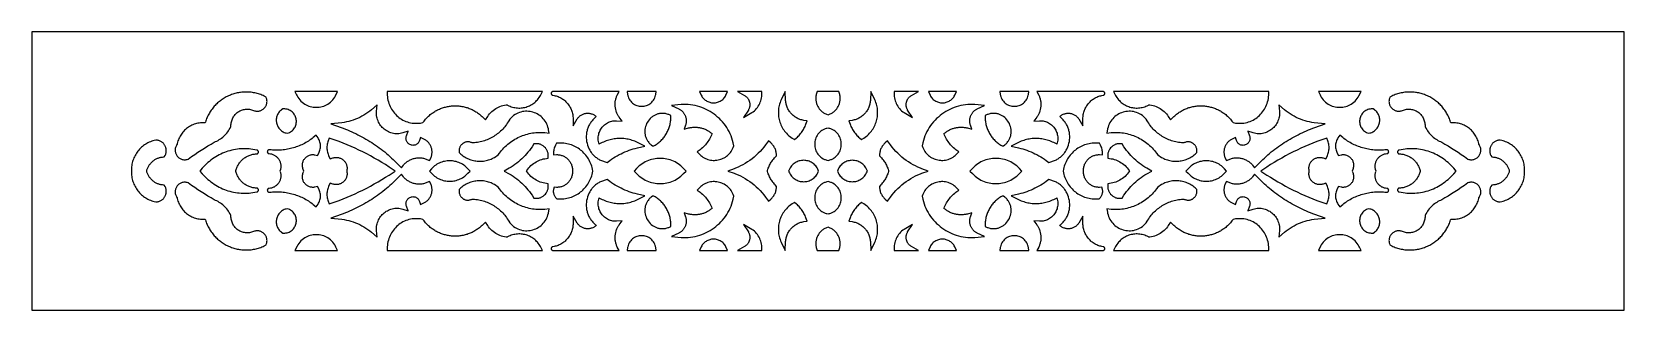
# Model space of a CAD drawing. Extents: x 431 to 1231, y 1060 to 1200.
import ezdxf

# ---------------------------------------------------------------- set-up
doc = ezdxf.new("R2010")
doc.units = 0
doc.layers.add('LAYER_2', color=174, linetype='CONTINUOUS')

msp = doc.modelspace()

# ---------------------------------------------------------------- linework, layer by layer
at = {"layer": 'LAYER_2'}
for points in [[(430.92, 1060.08), (1230.92, 1060.08), (1230.92, 1200.08), (430.92, 1200.08)], [(507.24, 1150.14), (506.82, 1149.67), (506.42, 1149.17), (506.05, 1148.66), (505.7, 1148.12), (505.37, 1147.57), (505.07, 1147), (504.8, 1146.41), (504.55, 1145.8), (504.34, 1145.18), (504.15, 1144.54), (503.99, 1143.89), (503.92, 1143.48), (503.81, 1143.35), (503.58, 1142.99), (503.38, 1142.62), (503.22, 1142.24), (503.09, 1141.85), (503, 1141.46), (502.94, 1141.07), (502.92, 1140.69), (502.92, 1140.3), (502.96, 1139.92), (503.03, 1139.55), (503.12, 1139.19), (503.25, 1138.83), (503.39, 1138.49), (503.57, 1138.16), (503.76, 1137.85), (503.98, 1137.55), (504.22, 1137.26), (504.49, 1137), (504.77, 1136.75), (505.07, 1136.52), (505.4, 1136.32), (505.74, 1136.15), (506.09, 1136), (506.47, 1135.88), (506.85, 1135.79), (507.25, 1135.74), (507.66, 1135.72), (508.07, 1135.74), (508.49, 1135.79), (508.92, 1135.89), (509.46, 1136.06), (511.17, 1137.31), (512.76, 1138.43), (514.36, 1139.53), (515.98, 1140.6), (517.62, 1141.65), (519.27, 1142.67), (520.94, 1143.66), (522.57, 1144.6), (523.16, 1144.84), (523.82, 1145.15), (524.47, 1145.49), (525.09, 1145.86), (525.7, 1146.26), (526.28, 1146.68), (526.84, 1147.13), (527.39, 1147.61), (527.91, 1148.11), (528.4, 1148.64), (528.87, 1149.19), (529.32, 1149.76), (529.74, 1150.36), (530.13, 1150.97), (530.49, 1151.61), (530.92, 1152.44), (530.94, 1153.26), (530.98, 1153.81), (531.06, 1154.35), (531.17, 1154.87), (531.31, 1155.38), (531.48, 1155.87), (531.68, 1156.35), (531.91, 1156.81), (532.16, 1157.25), (532.44, 1157.67), (532.74, 1158.08), (533.06, 1158.46), (533.41, 1158.82), (533.77, 1159.16), (534.15, 1159.48), (534.56, 1159.77), (534.97, 1160.04), (535.4, 1160.28), (535.85, 1160.5), (536.3, 1160.69), (536.77, 1160.85), (537.25, 1160.98), (537.73, 1161.08), (538.23, 1161.15), (538.72, 1161.2), (539.23, 1161.21), (539.74, 1161.18), (540.25, 1161.13), (540.76, 1161.04), (541.27, 1160.91), (541.79, 1160.75), (542.35, 1160.53), (542.7, 1160.41), (543.07, 1160.31), (543.44, 1160.24), (543.81, 1160.2), (544.18, 1160.19), (544.54, 1160.2), (544.9, 1160.25), (545.25, 1160.32), (545.59, 1160.41), (545.92, 1160.53), (546.23, 1160.67), (546.54, 1160.83), (546.83, 1161.01), (547.11, 1161.21), (547.37, 1161.43), (547.62, 1161.66), (547.85, 1161.92), (548.06, 1162.18), (548.26, 1162.46), (548.43, 1162.75), (548.59, 1163.06), (548.73, 1163.38), (548.84, 1163.7), (548.93, 1164.04), (549, 1164.39), (549.04, 1164.74), (549.06, 1165.1), (549.05, 1165.47), (549.01, 1165.83), (548.94, 1166.21), (548.85, 1166.58), (548.6, 1167.3), (547.67, 1167.75), (547.09, 1168.02), (546.51, 1168.27), (545.92, 1168.49), (545.33, 1168.7), (544.74, 1168.89), (544.15, 1169.06), (543.55, 1169.22), (542.96, 1169.35), (542.36, 1169.47), (541.76, 1169.57), (541.16, 1169.65), (540.56, 1169.72), (539.97, 1169.77), (539.37, 1169.8), (538.77, 1169.81), (538.18, 1169.81), (537.58, 1169.79), (536.99, 1169.75), (536.41, 1169.7), (535.82, 1169.63), (535.24, 1169.54), (534.66, 1169.44), (534.08, 1169.32), (533.51, 1169.19), (532.94, 1169.04), (532.38, 1168.88), (531.82, 1168.7), (531.27, 1168.51), (530.72, 1168.3), (530.18, 1168.07), (529.65, 1167.83), (529.12, 1167.58), (528.6, 1167.31), (528.09, 1167.03), (527.58, 1166.74), (527.08, 1166.43), (526.59, 1166.11), (526.11, 1165.77), (525.63, 1165.42), (525.17, 1165.06), (524.71, 1164.68), (524.27, 1164.29), (523.83, 1163.89), (523.41, 1163.47), (522.99, 1163.05), (522.59, 1162.61), (522.2, 1162.16), (521.82, 1161.69), (521.45, 1161.22), (521.09, 1160.73), (520.75, 1160.23), (520.42, 1159.72), (520.1, 1159.2), (519.8, 1158.66), (519.51, 1158.12), (519.23, 1157.56), (518.97, 1157), (518.72, 1156.42), (518.49, 1155.84), (518.28, 1155.24), (518.08, 1154.63), (517.96, 1154.24), (517.53, 1154.27), (516.87, 1154.3), (516.22, 1154.29), (515.57, 1154.25), (514.93, 1154.17), (514.3, 1154.07), (513.67, 1153.93), (513.06, 1153.76), (512.45, 1153.57), (511.86, 1153.34), (511.29, 1153.09), (510.72, 1152.81), (510.17, 1152.5), (509.64, 1152.17), (509.12, 1151.81), (508.62, 1151.43), (508.14, 1151.02), (507.68, 1150.59)], [(583.06, 1167.19), (583.5, 1167.93), (584.55, 1170.08), (563.12, 1170.08), (563.94, 1168.32), (564.15, 1167.92), (564.58, 1167.19), (565.05, 1166.49), (565.57, 1165.85), (566.13, 1165.26), (566.72, 1164.71), (567.34, 1164.22), (567.99, 1163.78), (568.67, 1163.39), (569.36, 1163.06), (570.08, 1162.77), (570.81, 1162.54), (571.55, 1162.36), (572.3, 1162.23), (573.06, 1162.15), (573.82, 1162.13), (574.58, 1162.15), (575.34, 1162.23), (576.09, 1162.36), (576.83, 1162.54), (577.56, 1162.77), (578.27, 1163.06), (578.97, 1163.39), (579.65, 1163.78), (580.3, 1164.22), (580.92, 1164.71), (581.51, 1165.26), (582.07, 1165.85), (582.58, 1166.49)], [(687.5, 1170.08), (609.49, 1170.08), (609.51, 1168.25), (609.57, 1167.39), (609.67, 1166.54), (609.83, 1165.71), (610.02, 1164.89), (610.27, 1164.1), (610.55, 1163.33), (610.87, 1162.57), (611.23, 1161.84), (611.63, 1161.14), (612.07, 1160.46), (612.54, 1159.81), (613.05, 1159.19), (613.58, 1158.59), (614.15, 1158.03), (614.74, 1157.5), (615.37, 1157), (616.01, 1156.54), (616.69, 1156.11), (617.38, 1155.71), (618.1, 1155.36), (618.84, 1155.05), (619.6, 1154.77), (620.37, 1154.54), (621.17, 1154.35), (621.97, 1154.21), (622.79, 1154.11), (623.62, 1154.06), (624.46, 1154.06), (625.3, 1154.11), (626.15, 1154.21), (627.37, 1154.42), (627.97, 1155.21), (628.33, 1155.66), (628.7, 1156.09), (629.08, 1156.52), (629.46, 1156.93), (629.86, 1157.32), (630.27, 1157.71), (630.68, 1158.08), (631.1, 1158.43), (631.53, 1158.77), (631.97, 1159.1), (632.41, 1159.42), (632.86, 1159.72), (633.32, 1160), (633.79, 1160.28), (634.25, 1160.54), (634.73, 1160.79), (635.21, 1161.02), (635.69, 1161.24), (636.18, 1161.44), (636.68, 1161.64), (637.18, 1161.81), (637.68, 1161.98), (638.18, 1162.13), (638.69, 1162.27), (639.2, 1162.39), (639.72, 1162.5), (640.23, 1162.6), (640.75, 1162.68), (641.27, 1162.75), (641.8, 1162.8), (642.32, 1162.84), (642.84, 1162.87), (643.37, 1162.88), (643.89, 1162.88), (644.42, 1162.86), (644.94, 1162.83), (645.46, 1162.79), (645.99, 1162.73), (646.51, 1162.66), (647.03, 1162.57), (647.55, 1162.48), (648.06, 1162.36), (648.58, 1162.23), (649.09, 1162.09), (649.59, 1161.94), (650.1, 1161.77), (650.6, 1161.58), (651.1, 1161.38), (651.59, 1161.17), (652.08, 1160.94), (652.56, 1160.7), (653.04, 1160.45), (653.52, 1160.18), (653.98, 1159.89), (654.45, 1159.59), (654.9, 1159.28), (655.35, 1158.95), (655.79, 1158.61), (656.23, 1158.25), (656.66, 1157.88), (657.08, 1157.5), (657.49, 1157.09), (658.8, 1155.75), (659.93, 1157.55), (660.41, 1158.21), (660.92, 1158.84), (661.47, 1159.44), (662.05, 1160), (662.66, 1160.52), (663.3, 1161), (663.96, 1161.44), (664.65, 1161.84), (665.36, 1162.2), (666.09, 1162.52), (666.84, 1162.79), (667.61, 1163.02), (668.39, 1163.2), (669.18, 1163.33), (669.69, 1163.39), (669.96, 1163.23), (670.56, 1162.93), (671.16, 1162.66), (671.77, 1162.43), (672.38, 1162.23), (673, 1162.07), (673.63, 1161.94), (674.25, 1161.84), (674.88, 1161.78), (675.51, 1161.75), (676.14, 1161.76), (676.76, 1161.79), (677.38, 1161.86), (678, 1161.96), (678.6, 1162.09), (679.2, 1162.25), (679.8, 1162.44), (680.38, 1162.66), (680.95, 1162.91), (681.51, 1163.19), (682.05, 1163.5), (682.58, 1163.84), (683.09, 1164.21), (683.59, 1164.6), (684.06, 1165.02), (684.52, 1165.47), (684.96, 1165.94), (685.37, 1166.44), (685.76, 1166.97), (686.12, 1167.52), (686.46, 1168.09)], [(725.94, 1170.08), (692.87, 1170.08), (692.75, 1170.08), (692.65, 1170.06), (692.55, 1170.04), (692.46, 1170.01), (692.37, 1169.97), (692.29, 1169.92), (692.22, 1169.87), (692.15, 1169.81), (692.09, 1169.74), (692.04, 1169.67), (692, 1169.6), (691.96, 1169.52), (691.9, 1169.36), (691.87, 1169.19), (691.87, 1169.02), (691.9, 1168.85), (691.93, 1168.76), (691.96, 1168.68), (692, 1168.6), (692.05, 1168.53), (692.1, 1168.46), (692.16, 1168.4), (692.23, 1168.34), (692.31, 1168.29), (692.4, 1168.24), (692.49, 1168.2), (692.59, 1168.17), (692.7, 1168.15), (693.26, 1168.06), (693.79, 1167.94), (694.31, 1167.81), (694.82, 1167.65), (695.31, 1167.47), (695.8, 1167.27), (696.28, 1167.05), (696.74, 1166.81), (697.19, 1166.54), (697.63, 1166.26), (698.05, 1165.96), (698.46, 1165.64), (698.85, 1165.3), (699.23, 1164.95), (699.6, 1164.58), (699.94, 1164.19), (700.27, 1163.79), (700.59, 1163.37), (700.88, 1162.94), (701.16, 1162.5), (701.42, 1162.04), (701.65, 1161.57), (701.87, 1161.09), (702.07, 1160.6), (702.24, 1160.1), (702.4, 1159.59), (702.53, 1159.07), (702.64, 1158.54), (702.73, 1158), (702.79, 1157.46), (702.83, 1156.9), (702.92, 1152.88), (704.93, 1156.25), (705.17, 1156.59), (705.43, 1156.92), (705.69, 1157.22), (705.98, 1157.5), (706.28, 1157.76), (706.59, 1157.99), (706.91, 1158.2), (707.24, 1158.4), (707.58, 1158.57), (707.93, 1158.72), (708.28, 1158.84), (708.64, 1158.95), (709.01, 1159.03), (709.38, 1159.09), (709.75, 1159.13), (710.13, 1159.15), (710.5, 1159.14), (710.88, 1159.11), (711.25, 1159.06), (711.62, 1158.99), (711.98, 1158.89), (712.34, 1158.77), (712.7, 1158.63), (713.04, 1158.47), (713.38, 1158.28), (713.71, 1158.07), (714.03, 1157.83), (714.34, 1157.58), (714.51, 1157.41), (714.17, 1157.14), (713.78, 1156.81), (713.4, 1156.47), (713.04, 1156.12), (712.7, 1155.76), (712.38, 1155.39), (712.07, 1155.01), (711.79, 1154.62), (711.51, 1154.22), (711.26, 1153.81), (711.02, 1153.4), (710.8, 1152.98), (710.6, 1152.56), (710.41, 1152.13), (710.24, 1151.69), (710.09, 1151.25), (709.96, 1150.81), (709.84, 1150.36), (709.73, 1149.91), (709.65, 1149.46), (709.58, 1149), (709.52, 1148.54), (709.46, 1147.63), (709.46, 1146.72), (709.52, 1145.81), (709.65, 1144.9), (709.84, 1144.01), (710.08, 1143.13), (710.39, 1142.27), (710.75, 1141.44), (710.96, 1141.02), (711.18, 1140.62), (711.42, 1140.22), (711.66, 1139.84), (711.93, 1139.46), (712.21, 1139.09), (712.5, 1138.73), (712.8, 1138.37), (713.13, 1138.03), (713.46, 1137.7), (713.81, 1137.39), (714.17, 1137.08), (714.55, 1136.79), (714.94, 1136.51), (715.34, 1136.24), (715.76, 1135.99), (716.19, 1135.75), (716.63, 1135.53), (717.09, 1135.32), (717.56, 1135.13), (718.04, 1134.96), (718.53, 1134.8), (719.04, 1134.66), (720, 1134.44), (721.27, 1135.39), (722.17, 1136.03), (723.09, 1136.64), (724.03, 1137.22), (724.97, 1137.78), (725.94, 1138.3), (726.92, 1138.8), (727.91, 1139.27), (728.91, 1139.71), (729.93, 1140.12), (730.95, 1140.5), (731.99, 1140.86), (733.04, 1141.18), (734.1, 1141.47), (735.17, 1141.73), (738.82, 1142.52), (735.9, 1144.12), (735.25, 1144.44), (734.59, 1144.74), (733.93, 1145.02), (733.25, 1145.27), (732.58, 1145.5), (731.89, 1145.7), (731.2, 1145.88), (730.51, 1146.04), (729.81, 1146.17), (729.11, 1146.27), (728.41, 1146.35), (727.71, 1146.41), (727, 1146.44), (726.3, 1146.45), (725.6, 1146.43), (724.89, 1146.39), (724.19, 1146.33), (723.49, 1146.24), (722.8, 1146.12), (722.1, 1145.99), (721.41, 1145.82), (720.73, 1145.64), (720.05, 1145.43), (719.38, 1145.2), (718.71, 1144.94), (718.05, 1144.66), (717.4, 1144.35), (716.76, 1144.02), (716.13, 1143.67), (715.94, 1143.55), (715.88, 1143.71), (715.71, 1144.32), (715.59, 1144.93), (715.5, 1145.54), (715.46, 1146.14), (715.46, 1146.74), (715.5, 1147.33), (715.58, 1147.91), (715.7, 1148.49), (715.85, 1149.05), (716.03, 1149.6), (716.26, 1150.14), (716.51, 1150.66), (716.8, 1151.16), (717.11, 1151.64), (717.46, 1152.1), (717.83, 1152.54), (718.23, 1152.95), (718.66, 1153.34), (719.11, 1153.7), (719.58, 1154.02), (720.07, 1154.32), (720.58, 1154.58), (721.12, 1154.81), (721.67, 1155), (722.23, 1155.16), (722.82, 1155.27), (723.42, 1155.35), (724.03, 1155.38), (724.66, 1155.37), (727.52, 1155.11), (725.99, 1157.19), (725.76, 1157.51), (725.55, 1157.85), (725.35, 1158.19), (725.17, 1158.53), (725, 1158.88), (724.84, 1159.24), (724.69, 1159.6), (724.56, 1159.97), (724.44, 1160.33), (724.24, 1161.08), (724.09, 1161.84), (724, 1162.61), (723.96, 1163.38), (723.98, 1164.16), (724.05, 1164.93), (724.18, 1165.71), (724.26, 1166.08), (724.35, 1166.46), (724.46, 1166.83), (724.59, 1167.21), (724.73, 1167.58), (724.88, 1167.94), (725.05, 1168.3)], [(743.87, 1166.87), (744.11, 1167.53), (744.29, 1168.23), (744.37, 1168.61), (744.58, 1170.08), (730.05, 1170.08), (730.26, 1168.61), (730.33, 1168.24), (730.42, 1167.88), (730.52, 1167.52), (730.76, 1166.87), (731.06, 1166.25), (731.41, 1165.67), (731.81, 1165.15), (732.25, 1164.67), (732.72, 1164.24), (733.23, 1163.87), (733.76, 1163.54), (734.32, 1163.26), (734.9, 1163.04), (735.49, 1162.87), (736.09, 1162.74), (736.7, 1162.67), (737.32, 1162.64), (737.93, 1162.67), (738.54, 1162.74), (739.14, 1162.87), (739.73, 1163.04), (740.31, 1163.26), (740.87, 1163.54), (741.4, 1163.87), (741.91, 1164.24), (742.38, 1164.67), (742.82, 1165.15), (743.22, 1165.67), (743.57, 1166.25)], [(779.64, 1168.23), (780.48, 1170.08), (766.36, 1170.08), (767.2, 1168.23), (767.47, 1167.74), (767.77, 1167.28), (768.1, 1166.85), (768.45, 1166.46), (768.83, 1166.1), (769.23, 1165.77), (769.65, 1165.48), (770.08, 1165.22), (770.53, 1165), (770.99, 1164.81), (771.47, 1164.66), (771.95, 1164.54), (772.44, 1164.45), (772.93, 1164.4), (773.42, 1164.38), (773.91, 1164.4), (774.4, 1164.45), (774.89, 1164.54), (775.37, 1164.66), (775.84, 1164.81), (776.31, 1165), (776.76, 1165.22), (777.19, 1165.48), (777.61, 1165.77), (778.01, 1166.1), (778.39, 1166.46), (778.74, 1166.85), (779.07, 1167.28), (779.37, 1167.74)], [(797.51, 1166.85), (797.6, 1167.61), (797.65, 1168.38), (797.63, 1170.08), (785.38, 1170.08), (789, 1168.1), (789.25, 1167.95), (789.48, 1167.78), (789.71, 1167.61), (789.92, 1167.42), (790.12, 1167.22), (790.31, 1167.02), (790.49, 1166.8), (790.66, 1166.58), (790.81, 1166.34), (790.95, 1166.1), (791.08, 1165.86), (791.19, 1165.6), (791.3, 1165.35), (791.39, 1165.08), (791.46, 1164.82), (791.52, 1164.54), (791.57, 1164.27), (791.61, 1163.99), (791.63, 1163.71), (791.63, 1163.43), (791.63, 1163.15), (791.6, 1162.87), (791.57, 1162.59), (791.52, 1162.31), (791.45, 1162.04), (791.37, 1161.76), (791.27, 1161.49), (791.16, 1161.22), (791.03, 1160.96), (790.89, 1160.7), (788.53, 1156.93), (792.72, 1159.47), (793.34, 1159.91), (793.93, 1160.39), (794.48, 1160.91), (794.99, 1161.46), (795.46, 1162.05), (795.89, 1162.67), (796.28, 1163.31), (796.62, 1163.98), (796.91, 1164.67), (797.16, 1165.38), (797.36, 1166.11)], [(812.13, 1159.3), (811.83, 1159.68), (811.55, 1160.07), (811.28, 1160.48), (811.03, 1160.89), (810.8, 1161.32), (810.59, 1161.76), (810.39, 1162.21), (810.22, 1162.67), (810.07, 1163.14), (809.93, 1163.62), (809.82, 1164.11), (809.73, 1164.61), (809.66, 1165.11), (809.62, 1165.62), (809.43, 1170.07), (807.37, 1165.88), (807.08, 1165.19), (806.82, 1164.49), (806.59, 1163.78), (806.4, 1163.07), (806.24, 1162.35), (806.12, 1161.63), (806.04, 1160.91), (805.99, 1160.19), (805.97, 1159.47), (805.99, 1158.76), (806.04, 1158.04), (806.12, 1157.33), (806.23, 1156.63), (806.38, 1155.93), (806.56, 1155.24), (806.77, 1154.56), (807.01, 1153.89), (807.28, 1153.23), (807.58, 1152.58), (807.92, 1151.95), (808.28, 1151.33), (808.67, 1150.73), (809.09, 1150.15), (809.54, 1149.58), (810.02, 1149.04), (810.53, 1148.51), (811.06, 1148.01), (811.63, 1147.53), (812.22, 1147.08), (812.83, 1146.65), (814.09, 1145.87), (815.1, 1146.74), (815.54, 1147.16), (815.97, 1147.58), (816.38, 1148.02), (816.78, 1148.47), (817.16, 1148.94), (817.53, 1149.41), (817.88, 1149.9), (818.21, 1150.4), (818.53, 1150.92), (818.83, 1151.44), (819.12, 1151.97), (819.38, 1152.52), (819.63, 1153.07), (819.86, 1153.63), (820.49, 1155.33), (818.73, 1155.55), (818.24, 1155.64), (817.76, 1155.75), (817.28, 1155.88), (816.82, 1156.03), (816.36, 1156.2), (815.91, 1156.39), (815.48, 1156.61), (815.06, 1156.84), (814.64, 1157.09), (814.24, 1157.35), (813.86, 1157.64), (813.48, 1157.94), (813.12, 1158.26), (812.78, 1158.59), (812.45, 1158.94)], [(836.91, 1165.19), (836.96, 1165.6), (837, 1166.02), (837.02, 1166.44), (837.02, 1166.86), (837, 1167.29), (836.96, 1167.71), (836.89, 1168.14), (836.81, 1168.56), (836.7, 1168.99), (836.36, 1170.08), (830.92, 1170.08), (825.47, 1170.08), (825.13, 1168.99), (825.02, 1168.56), (824.94, 1168.14), (824.87, 1167.71), (824.83, 1167.29), (824.81, 1166.86), (824.81, 1166.44), (824.83, 1166.02), (824.87, 1165.6), (824.92, 1165.19), (825, 1164.78), (825.1, 1164.37), (825.22, 1163.98), (825.35, 1163.58), (825.5, 1163.2), (825.68, 1162.82), (825.86, 1162.46), (826.07, 1162.1), (826.29, 1161.75), (826.53, 1161.41), (826.79, 1161.08), (827.06, 1160.77), (827.34, 1160.47), (827.65, 1160.18), (827.96, 1159.9), (828.3, 1159.64), (828.64, 1159.4), (829, 1159.17), (829.38, 1158.96), (829.77, 1158.76), (830.17, 1158.59), (830.92, 1158.3), (831.66, 1158.59), (832.06, 1158.76), (832.45, 1158.96), (832.83, 1159.17), (833.19, 1159.4), (833.53, 1159.64), (833.87, 1159.9), (834.18, 1160.18), (834.49, 1160.47), (834.77, 1160.77), (835.04, 1161.08), (835.3, 1161.41), (835.54, 1161.75), (835.76, 1162.1), (835.97, 1162.46), (836.15, 1162.82), (836.33, 1163.2), (836.48, 1163.58), (836.61, 1163.98), (836.73, 1164.37), (836.83, 1164.78)], [(855.01, 1164.49), (854.75, 1165.19), (854.46, 1165.88), (852.4, 1170.07), (852.21, 1165.62), (852.17, 1165.11), (852.1, 1164.61), (852.01, 1164.11), (851.9, 1163.62), (851.76, 1163.14), (851.61, 1162.67), (851.44, 1162.21), (851.24, 1161.76), (851.03, 1161.32), (850.8, 1160.89), (850.55, 1160.48), (850.28, 1160.07), (850, 1159.68), (849.7, 1159.3), (849.38, 1158.94), (849.05, 1158.59), (848.71, 1158.26), (848.35, 1157.94), (847.97, 1157.64), (847.59, 1157.35), (847.19, 1157.09), (846.77, 1156.84), (846.35, 1156.61), (845.92, 1156.39), (845.47, 1156.2), (845.01, 1156.03), (844.55, 1155.88), (844.07, 1155.75), (843.59, 1155.64), (843.1, 1155.55), (841.34, 1155.33), (841.97, 1153.63), (842.2, 1153.07), (842.45, 1152.52), (842.71, 1151.97), (843, 1151.44), (843.3, 1150.92), (843.62, 1150.4), (843.95, 1149.9), (844.3, 1149.41), (844.67, 1148.94), (845.05, 1148.47), (845.45, 1148.02), (845.86, 1147.58), (846.29, 1147.16), (846.73, 1146.74), (847.74, 1145.87), (849, 1146.65), (849.61, 1147.08), (850.2, 1147.53), (850.77, 1148.01), (851.3, 1148.51), (851.81, 1149.04), (852.29, 1149.58), (852.74, 1150.15), (853.16, 1150.73), (853.55, 1151.33), (853.91, 1151.95), (854.25, 1152.58), (854.55, 1153.23), (854.82, 1153.89), (855.06, 1154.56), (855.27, 1155.24), (855.45, 1155.93), (855.6, 1156.63), (855.71, 1157.33), (855.79, 1158.04), (855.84, 1158.76), (855.86, 1159.47), (855.84, 1160.19), (855.79, 1160.91), (855.71, 1161.63), (855.59, 1162.35), (855.43, 1163.07), (855.24, 1163.78)], [(876.45, 1170.08), (864.2, 1170.08), (864.18, 1168.38), (864.23, 1167.61), (864.32, 1166.85), (864.47, 1166.11), (864.67, 1165.38), (864.92, 1164.67), (865.21, 1163.98), (865.55, 1163.31), (865.94, 1162.67), (866.37, 1162.05), (866.84, 1161.46), (867.35, 1160.91), (867.9, 1160.39), (868.49, 1159.91), (869.11, 1159.47), (873.3, 1156.93), (870.94, 1160.7), (870.8, 1160.96), (870.67, 1161.22), (870.56, 1161.49), (870.46, 1161.76), (870.38, 1162.04), (870.32, 1162.31), (870.26, 1162.59), (870.23, 1162.87), (870.2, 1163.15), (870.2, 1163.43), (870.2, 1163.71), (870.22, 1163.99), (870.26, 1164.27), (870.31, 1164.54), (870.37, 1164.82), (870.44, 1165.08), (870.53, 1165.35), (870.64, 1165.6), (870.75, 1165.86), (870.88, 1166.1), (871.02, 1166.34), (871.17, 1166.58), (871.34, 1166.8), (871.52, 1167.02), (871.71, 1167.22), (871.91, 1167.42), (872.12, 1167.61), (872.35, 1167.78), (872.58, 1167.95), (872.83, 1168.1)], [(895.47, 1170.08), (881.35, 1170.08), (882.19, 1168.23), (882.46, 1167.74), (882.76, 1167.28), (883.09, 1166.85), (883.44, 1166.46), (883.82, 1166.1), (884.22, 1165.77), (884.64, 1165.48), (885.07, 1165.22), (885.52, 1165), (885.99, 1164.81), (886.46, 1164.66), (886.94, 1164.54), (887.43, 1164.45), (887.92, 1164.4), (888.41, 1164.38), (888.9, 1164.4), (889.39, 1164.45), (889.88, 1164.54), (890.36, 1164.66), (890.84, 1164.81), (891.3, 1165), (891.75, 1165.22), (892.18, 1165.48), (892.6, 1165.77), (893, 1166.1), (893.38, 1166.46), (893.73, 1166.85), (894.06, 1167.28), (894.36, 1167.74), (894.63, 1168.23)], [(931.78, 1170.08), (917.25, 1170.08), (917.46, 1168.61), (917.53, 1168.24), (917.62, 1167.88), (917.72, 1167.52), (917.96, 1166.87), (918.26, 1166.25), (918.61, 1165.67), (919.01, 1165.15), (919.45, 1164.67), (919.92, 1164.24), (920.43, 1163.87), (920.96, 1163.54), (921.52, 1163.26), (922.1, 1163.04), (922.69, 1162.87), (923.29, 1162.74), (923.9, 1162.67), (924.51, 1162.64), (925.13, 1162.67), (925.74, 1162.74), (926.34, 1162.87), (926.93, 1163.04), (927.51, 1163.26), (928.07, 1163.54), (928.6, 1163.87), (929.11, 1164.24), (929.58, 1164.67), (930.02, 1165.15), (930.42, 1165.67), (930.77, 1166.25), (931.07, 1166.87), (931.31, 1167.53), (931.49, 1168.23), (931.57, 1168.61)], [(969.13, 1168.15), (969.24, 1168.17), (969.34, 1168.2), (969.43, 1168.24), (969.52, 1168.29), (969.6, 1168.34), (969.67, 1168.4), (969.73, 1168.46), (969.78, 1168.53), (969.83, 1168.6), (969.87, 1168.68), (969.9, 1168.76), (969.93, 1168.85), (969.96, 1169.02), (969.96, 1169.19), (969.93, 1169.36), (969.87, 1169.52), (969.83, 1169.6), (969.79, 1169.67), (969.74, 1169.74), (969.68, 1169.81), (969.61, 1169.87), (969.54, 1169.92), (969.46, 1169.97), (969.37, 1170.01), (969.28, 1170.04), (969.18, 1170.06), (969.08, 1170.08), (968.96, 1170.08), (935.89, 1170.08), (936.78, 1168.3), (936.95, 1167.94), (937.1, 1167.58), (937.24, 1167.21), (937.37, 1166.83), (937.48, 1166.46), (937.57, 1166.08), (937.66, 1165.7), (937.72, 1165.31), (937.78, 1164.94), (937.85, 1164.16), (937.87, 1163.38), (937.83, 1162.61), (937.74, 1161.84), (937.59, 1161.08), (937.39, 1160.33), (937.27, 1159.97), (937.14, 1159.6), (936.99, 1159.24), (936.83, 1158.88), (936.66, 1158.53), (936.48, 1158.19), (936.28, 1157.85), (936.07, 1157.51), (935.84, 1157.19), (934.31, 1155.11), (937.17, 1155.37), (937.8, 1155.38), (938.41, 1155.35), (939.01, 1155.27), (939.6, 1155.16), (940.16, 1155), (940.71, 1154.81), (941.25, 1154.58), (941.76, 1154.32), (942.25, 1154.02), (942.72, 1153.7), (943.17, 1153.34), (943.6, 1152.95), (944, 1152.54), (944.37, 1152.1), (944.72, 1151.64), (945.03, 1151.16), (945.32, 1150.66), (945.57, 1150.14), (945.8, 1149.6), (945.98, 1149.05), (946.13, 1148.49), (946.25, 1147.91), (946.33, 1147.33), (946.37, 1146.74), (946.37, 1146.14), (946.33, 1145.54), (946.24, 1144.93), (946.12, 1144.32), (945.95, 1143.71), (945.89, 1143.55), (945.7, 1143.67), (945.07, 1144.02), (944.43, 1144.35), (943.78, 1144.66), (943.12, 1144.94), (942.45, 1145.2), (941.78, 1145.43), (941.1, 1145.64), (940.42, 1145.82), (939.73, 1145.99), (939.04, 1146.12), (938.34, 1146.24), (937.64, 1146.33), (936.94, 1146.39), (936.23, 1146.43), (935.53, 1146.45), (934.83, 1146.44), (934.12, 1146.41), (933.42, 1146.35), (932.72, 1146.27), (932.02, 1146.17), (931.32, 1146.04), (930.63, 1145.88), (929.94, 1145.7), (929.25, 1145.5), (928.58, 1145.27), (927.9, 1145.02), (927.24, 1144.74), (926.58, 1144.44), (925.93, 1144.12), (923.01, 1142.52), (926.66, 1141.73), (927.73, 1141.47), (928.79, 1141.18), (929.84, 1140.86), (930.88, 1140.5), (931.9, 1140.12), (932.92, 1139.71), (933.92, 1139.27), (934.91, 1138.8), (935.89, 1138.3), (936.86, 1137.78), (937.81, 1137.22), (938.74, 1136.64), (939.66, 1136.03), (940.56, 1135.39), (941.83, 1134.44), (942.79, 1134.66), (943.3, 1134.8), (943.79, 1134.96), (944.27, 1135.13), (944.74, 1135.32), (945.2, 1135.53), (945.64, 1135.75), (946.07, 1135.99), (946.49, 1136.24), (946.89, 1136.51), (947.28, 1136.79), (947.66, 1137.08), (948.02, 1137.39), (948.37, 1137.7), (948.7, 1138.03), (949.03, 1138.37), (949.33, 1138.73), (949.62, 1139.09), (949.9, 1139.46), (950.17, 1139.84), (950.41, 1140.22), (950.65, 1140.62), (950.87, 1141.02), (951.08, 1141.44), (951.44, 1142.27), (951.75, 1143.13), (951.99, 1144.01), (952.18, 1144.9), (952.31, 1145.81), (952.37, 1146.72), (952.37, 1147.63), (952.31, 1148.55), (952.19, 1149.45), (952.1, 1149.91), (951.99, 1150.36), (951.87, 1150.81), (951.74, 1151.25), (951.59, 1151.69), (951.42, 1152.13), (951.23, 1152.56), (951.03, 1152.98), (950.81, 1153.4), (950.57, 1153.81), (950.32, 1154.22), (950.05, 1154.62), (949.76, 1155.01), (949.45, 1155.39), (949.13, 1155.76), (948.79, 1156.12), (948.43, 1156.47), (948.05, 1156.81), (947.66, 1157.14), (947.32, 1157.41), (947.49, 1157.58), (947.8, 1157.83), (948.12, 1158.07), (948.45, 1158.28), (948.79, 1158.47), (949.13, 1158.63), (949.49, 1158.77), (949.85, 1158.89), (950.21, 1158.99), (950.58, 1159.06), (950.95, 1159.11), (951.33, 1159.14), (951.7, 1159.15), (952.08, 1159.13), (952.45, 1159.09), (952.82, 1159.03), (953.19, 1158.95), (953.55, 1158.84), (953.9, 1158.72), (954.25, 1158.57), (954.59, 1158.4), (954.92, 1158.2), (955.24, 1157.99), (955.55, 1157.76), (955.85, 1157.5), (956.14, 1157.22), (956.41, 1156.92), (956.66, 1156.59), (956.9, 1156.25), (958.91, 1152.88), (959, 1156.9), (959.04, 1157.46), (959.1, 1158), (959.19, 1158.54), (959.3, 1159.07), (959.43, 1159.59), (959.59, 1160.1), (959.76, 1160.6), (959.96, 1161.09), (960.18, 1161.57), (960.41, 1162.04), (960.67, 1162.5), (960.95, 1162.94), (961.24, 1163.37), (961.56, 1163.79), (961.89, 1164.19), (962.23, 1164.58), (962.6, 1164.95), (962.98, 1165.3), (963.37, 1165.64), (963.78, 1165.96), (964.2, 1166.26), (964.64, 1166.54), (965.09, 1166.81), (965.55, 1167.05), (966.03, 1167.27), (966.52, 1167.47), (967.01, 1167.65), (967.52, 1167.81), (968.04, 1167.94), (968.57, 1168.06)], [(1052.16, 1166.54), (1052.26, 1167.39), (1052.32, 1168.25), (1052.34, 1170.08), (974.33, 1170.08), (975.37, 1168.09), (975.71, 1167.52), (976.07, 1166.97), (976.46, 1166.44), (976.87, 1165.94), (977.31, 1165.47), (977.77, 1165.02), (978.24, 1164.6), (978.74, 1164.21), (979.25, 1163.84), (979.78, 1163.5), (980.32, 1163.19), (980.88, 1162.91), (981.45, 1162.66), (982.03, 1162.44), (982.63, 1162.25), (983.23, 1162.09), (983.84, 1161.96), (984.45, 1161.86), (985.07, 1161.79), (985.69, 1161.76), (986.32, 1161.75), (986.95, 1161.78), (987.58, 1161.84), (988.2, 1161.94), (988.83, 1162.07), (989.45, 1162.23), (990.06, 1162.43), (990.67, 1162.66), (991.27, 1162.93), (991.87, 1163.23), (992.14, 1163.39), (992.65, 1163.33), (993.44, 1163.2), (994.22, 1163.02), (994.99, 1162.79), (995.74, 1162.52), (996.47, 1162.2), (997.18, 1161.84), (997.87, 1161.44), (998.53, 1161), (999.17, 1160.52), (999.78, 1160), (1000.36, 1159.44), (1000.91, 1158.84), (1001.42, 1158.21), (1001.9, 1157.55), (1003.03, 1155.75), (1004.34, 1157.09), (1004.75, 1157.5), (1005.17, 1157.88), (1005.6, 1158.25), (1006.04, 1158.61), (1006.48, 1158.95), (1006.93, 1159.28), (1007.38, 1159.59), (1007.85, 1159.89), (1008.31, 1160.18), (1008.79, 1160.45), (1009.27, 1160.7), (1009.75, 1160.94), (1010.24, 1161.17), (1010.73, 1161.38), (1011.23, 1161.58), (1011.73, 1161.77), (1012.24, 1161.94), (1012.74, 1162.09), (1013.25, 1162.23), (1013.77, 1162.36), (1014.28, 1162.48), (1014.8, 1162.57), (1015.32, 1162.66), (1015.84, 1162.73), (1016.37, 1162.79), (1016.89, 1162.83), (1017.41, 1162.86), (1017.94, 1162.88), (1018.46, 1162.88), (1018.99, 1162.87), (1019.51, 1162.84), (1020.03, 1162.8), (1020.56, 1162.75), (1021.08, 1162.68), (1021.6, 1162.6), (1022.11, 1162.5), (1022.63, 1162.39), (1023.14, 1162.27), (1023.65, 1162.13), (1024.15, 1161.98), (1024.65, 1161.81), (1025.15, 1161.64), (1025.65, 1161.44), (1026.14, 1161.24), (1026.62, 1161.02), (1027.1, 1160.79), (1027.58, 1160.54), (1028.04, 1160.28), (1028.51, 1160), (1028.97, 1159.72), (1029.42, 1159.42), (1029.86, 1159.1), (1030.3, 1158.77), (1030.73, 1158.43), (1031.15, 1158.08), (1031.56, 1157.71), (1031.97, 1157.32), (1032.37, 1156.93), (1032.75, 1156.52), (1033.13, 1156.09), (1033.5, 1155.66), (1033.86, 1155.21), (1034.46, 1154.42), (1035.68, 1154.21), (1036.53, 1154.11), (1037.37, 1154.06), (1038.21, 1154.06), (1039.04, 1154.11), (1039.86, 1154.21), (1040.66, 1154.35), (1041.46, 1154.54), (1042.23, 1154.77), (1042.99, 1155.05), (1043.73, 1155.36), (1044.45, 1155.71), (1045.14, 1156.11), (1045.82, 1156.54), (1046.46, 1157), (1047.09, 1157.5), (1047.68, 1158.03), (1048.25, 1158.59), (1048.78, 1159.19), (1049.29, 1159.81), (1049.76, 1160.46), (1050.2, 1161.14), (1050.6, 1161.84), (1050.96, 1162.57), (1051.28, 1163.33), (1051.56, 1164.1), (1051.81, 1164.89), (1052, 1165.71)], [(1097.69, 1167.93), (1098.74, 1170.08), (1077.31, 1170.08), (1078.14, 1168.32), (1078.34, 1167.92), (1078.77, 1167.19), (1079.25, 1166.49), (1079.76, 1165.85), (1080.32, 1165.26), (1080.91, 1164.71), (1081.53, 1164.22), (1082.18, 1163.78), (1082.86, 1163.39), (1083.56, 1163.06), (1084.27, 1162.77), (1085, 1162.54), (1085.74, 1162.36), (1086.49, 1162.23), (1087.25, 1162.15), (1088.01, 1162.13), (1088.77, 1162.15), (1089.53, 1162.23), (1090.28, 1162.36), (1091.02, 1162.54), (1091.75, 1162.77), (1092.47, 1163.06), (1093.16, 1163.39), (1093.84, 1163.78), (1094.49, 1164.22), (1095.11, 1164.71), (1095.7, 1165.26), (1096.26, 1165.85), (1096.78, 1166.49), (1097.25, 1167.19)], [(1155.01, 1149.67), (1154.59, 1150.14), (1154.15, 1150.59), (1153.69, 1151.02), (1153.21, 1151.43), (1152.71, 1151.81), (1152.19, 1152.17), (1151.66, 1152.5), (1151.11, 1152.81), (1150.54, 1153.09), (1149.97, 1153.34), (1149.38, 1153.57), (1148.77, 1153.76), (1148.16, 1153.93), (1147.53, 1154.07), (1146.9, 1154.17), (1146.26, 1154.25), (1145.61, 1154.29), (1144.96, 1154.3), (1144.3, 1154.27), (1143.87, 1154.24), (1143.75, 1154.63), (1143.55, 1155.24), (1143.34, 1155.84), (1143.11, 1156.42), (1142.86, 1157), (1142.6, 1157.56), (1142.32, 1158.12), (1142.03, 1158.66), (1141.73, 1159.2), (1141.41, 1159.72), (1141.08, 1160.23), (1140.74, 1160.73), (1140.38, 1161.22), (1140.01, 1161.69), (1139.63, 1162.16), (1139.24, 1162.61), (1138.84, 1163.05), (1138.42, 1163.47), (1138, 1163.89), (1137.56, 1164.29), (1137.12, 1164.68), (1136.66, 1165.06), (1136.2, 1165.42), (1135.72, 1165.77), (1135.24, 1166.11), (1134.75, 1166.43), (1134.25, 1166.74), (1133.74, 1167.03), (1133.23, 1167.31), (1132.71, 1167.58), (1132.18, 1167.83), (1131.65, 1168.07), (1131.11, 1168.3), (1130.56, 1168.51), (1130.01, 1168.7), (1129.45, 1168.88), (1128.89, 1169.04), (1128.32, 1169.19), (1127.75, 1169.32), (1127.17, 1169.44), (1126.59, 1169.54), (1126.01, 1169.63), (1125.42, 1169.7), (1124.84, 1169.75), (1124.25, 1169.79), (1123.65, 1169.81), (1123.06, 1169.81), (1122.46, 1169.8), (1121.86, 1169.77), (1121.27, 1169.72), (1120.67, 1169.65), (1120.07, 1169.57), (1119.47, 1169.47), (1118.87, 1169.35), (1118.28, 1169.22), (1117.68, 1169.06), (1117.09, 1168.89), (1116.5, 1168.7), (1115.91, 1168.49), (1115.32, 1168.27), (1114.74, 1168.02), (1114.16, 1167.75), (1113.23, 1167.3), (1112.98, 1166.58), (1112.89, 1166.21), (1112.82, 1165.83), (1112.78, 1165.47), (1112.77, 1165.1), (1112.79, 1164.74), (1112.83, 1164.39), (1112.9, 1164.04), (1112.99, 1163.7), (1113.1, 1163.38), (1113.24, 1163.06), (1113.4, 1162.75), (1113.57, 1162.46), (1113.77, 1162.18), (1113.98, 1161.92), (1114.21, 1161.66), (1114.46, 1161.43), (1114.72, 1161.21), (1115, 1161.01), (1115.29, 1160.83), (1115.6, 1160.67), (1115.92, 1160.53), (1116.24, 1160.41), (1116.58, 1160.32), (1116.93, 1160.25), (1117.29, 1160.2), (1117.65, 1160.19), (1118.02, 1160.2), (1118.39, 1160.24), (1118.76, 1160.31), (1119.13, 1160.41), (1119.48, 1160.53), (1120.04, 1160.75), (1120.56, 1160.91), (1121.07, 1161.04), (1121.58, 1161.13), (1122.09, 1161.18), (1122.6, 1161.21), (1123.11, 1161.2), (1123.6, 1161.15), (1124.1, 1161.08), (1124.58, 1160.98), (1125.06, 1160.85), (1125.53, 1160.69), (1125.98, 1160.5), (1126.43, 1160.28), (1126.86, 1160.04), (1127.28, 1159.77), (1127.68, 1159.48), (1128.06, 1159.16), (1128.42, 1158.82), (1128.77, 1158.46), (1129.09, 1158.08), (1129.39, 1157.67), (1129.67, 1157.25), (1129.92, 1156.81), (1130.15, 1156.35), (1130.35, 1155.87), (1130.52, 1155.38), (1130.66, 1154.87), (1130.77, 1154.35), (1130.85, 1153.81), (1130.89, 1153.26), (1130.91, 1152.44), (1131.34, 1151.61), (1131.7, 1150.97), (1132.09, 1150.36), (1132.51, 1149.76), (1132.96, 1149.19), (1133.43, 1148.64), (1133.92, 1148.11), (1134.44, 1147.61), (1134.99, 1147.13), (1135.55, 1146.68), (1136.13, 1146.26), (1136.74, 1145.86), (1137.36, 1145.49), (1138.01, 1145.15), (1138.67, 1144.84), (1139.26, 1144.6), (1140.89, 1143.66), (1142.56, 1142.67), (1144.21, 1141.65), (1145.85, 1140.6), (1147.47, 1139.53), (1149.07, 1138.43), (1150.66, 1137.31), (1152.37, 1136.06), (1152.91, 1135.89), (1153.34, 1135.79), (1153.76, 1135.74), (1154.17, 1135.72), (1154.58, 1135.74), (1154.98, 1135.79), (1155.36, 1135.88), (1155.74, 1136), (1156.09, 1136.15), (1156.43, 1136.32), (1156.76, 1136.52), (1157.06, 1136.75), (1157.34, 1137), (1157.61, 1137.26), (1157.85, 1137.55), (1158.07, 1137.85), (1158.26, 1138.16), (1158.44, 1138.49), (1158.58, 1138.83), (1158.71, 1139.19), (1158.8, 1139.55), (1158.87, 1139.92), (1158.91, 1140.3), (1158.91, 1140.69), (1158.89, 1141.07), (1158.83, 1141.46), (1158.74, 1141.85), (1158.61, 1142.24), (1158.45, 1142.62), (1158.25, 1142.99), (1158.02, 1143.35), (1157.91, 1143.48), (1157.84, 1143.89), (1157.68, 1144.54), (1157.49, 1145.18), (1157.28, 1145.8), (1157.03, 1146.41), (1156.76, 1147), (1156.46, 1147.57), (1156.13, 1148.12), (1155.78, 1148.66), (1155.41, 1149.17)], [(558.6, 1161.26), (557.99, 1161.32), (557.09, 1161.33), (556.4, 1160.88), (555.97, 1160.54), (555.58, 1160.18), (555.23, 1159.79), (554.91, 1159.39), (554.63, 1158.96), (554.39, 1158.52), (554.19, 1158.07), (554.02, 1157.61), (553.89, 1157.14), (553.8, 1156.67), (553.74, 1156.19), (553.72, 1155.71), (553.73, 1155.23), (553.77, 1154.76), (553.85, 1154.29), (553.96, 1153.82), (554.1, 1153.37), (554.28, 1152.92), (554.49, 1152.49), (554.72, 1152.07), (554.99, 1151.67), (555.3, 1151.29), (555.63, 1150.92), (555.99, 1150.59), (556.38, 1150.28), (556.81, 1150), (557.26, 1149.75), (557.73, 1149.53), (558.24, 1149.35), (558.77, 1149.21), (559.58, 1149.07), (560.4, 1149.43), (560.94, 1149.73), (561.43, 1150.07), (561.87, 1150.44), (562.27, 1150.85), (562.62, 1151.28), (562.93, 1151.73), (563.18, 1152.21), (563.4, 1152.7), (563.56, 1153.2), (563.69, 1153.71), (563.77, 1154.23), (563.81, 1154.75), (563.8, 1155.26), (563.76, 1155.78), (563.68, 1156.29), (563.56, 1156.8), (563.4, 1157.29), (563.2, 1157.77), (562.96, 1158.23), (562.69, 1158.68), (562.38, 1159.1), (562.03, 1159.5), (561.64, 1159.87), (561.22, 1160.2), (560.76, 1160.5), (560.27, 1160.76), (559.74, 1160.98), (559.18, 1161.15)], [(604.41, 1163.3), (601.59, 1160.87), (600.65, 1160.14), (599.69, 1159.44), (598.71, 1158.78), (597.7, 1158.16), (596.67, 1157.58), (595.63, 1157.05), (594.56, 1156.56), (593.47, 1156.11), (592.37, 1155.7), (591.25, 1155.34), (590.11, 1155.03), (588.97, 1154.76), (587.81, 1154.53), (586.64, 1154.36), (581.14, 1153.75), (586.31, 1151.95), (587.39, 1151.56), (588.46, 1151.15), (589.53, 1150.72), (590.59, 1150.28), (591.64, 1149.82), (592.68, 1149.35), (593.72, 1148.86), (594.75, 1148.35), (595.76, 1147.83), (596.77, 1147.29), (597.78, 1146.73), (598.77, 1146.16), (599.75, 1145.58), (600.73, 1144.98), (601.7, 1144.36), (602.65, 1143.73), (603.6, 1143.09), (604.54, 1142.43), (605.47, 1141.75), (606.38, 1141.06), (607.29, 1140.36), (608.19, 1139.64), (609.07, 1138.91), (609.95, 1138.16), (610.81, 1137.4), (611.67, 1136.62), (612.51, 1135.84), (613.34, 1135.03), (614.16, 1134.22), (614.96, 1133.39), (616.56, 1131.7), (617.58, 1132.98), (617.88, 1133.32), (618.19, 1133.64), (618.51, 1133.95), (618.84, 1134.25), (619.19, 1134.53), (619.54, 1134.79), (619.9, 1135.04), (620.27, 1135.27), (620.65, 1135.48), (621.03, 1135.68), (621.42, 1135.86), (621.82, 1136.02), (622.23, 1136.17), (622.63, 1136.3), (623.05, 1136.41), (623.47, 1136.51), (623.89, 1136.59), (624.31, 1136.65), (624.74, 1136.69), (625.17, 1136.71), (625.6, 1136.72), (626.03, 1136.71), (626.46, 1136.68), (626.89, 1136.63), (627.32, 1136.57), (627.75, 1136.48), (628.18, 1136.38), (628.6, 1136.25), (629.02, 1136.11), (629.44, 1135.95), (630.77, 1135.37), (631.35, 1136.59), (631.51, 1136.96), (631.64, 1137.34), (631.75, 1137.73), (631.84, 1138.11), (631.9, 1138.5), (631.95, 1138.89), (631.97, 1139.27), (631.98, 1139.66), (631.96, 1140.04), (631.93, 1140.43), (631.87, 1140.8), (631.8, 1141.18), (631.71, 1141.55), (631.6, 1141.91), (631.47, 1142.27), (631.32, 1142.62), (631.15, 1142.96), (630.97, 1143.29), (630.77, 1143.61), (630.55, 1143.93), (630.32, 1144.23), (630.07, 1144.52), (629.8, 1144.8), (629.52, 1145.07), (629.22, 1145.32), (628.9, 1145.55), (628.58, 1145.77), (628.23, 1145.98), (627.88, 1146.16), (627.5, 1146.33), (626.12, 1146.86), (625.7, 1145.38), (625.55, 1145.02), (625.37, 1144.69), (625.17, 1144.38), (624.93, 1144.1), (624.67, 1143.85), (624.38, 1143.62), (624.08, 1143.43), (623.76, 1143.27), (623.42, 1143.15), (623.07, 1143.06), (622.72, 1143), (622.36, 1142.99), (621.99, 1143.01), (621.63, 1143.07), (621.26, 1143.18), (620.9, 1143.33), (620.57, 1143.51), (620.27, 1143.72), (619.99, 1143.97), (619.74, 1144.23), (619.52, 1144.53), (619.33, 1144.84), (619.17, 1145.18), (619.04, 1145.52), (618.95, 1145.89), (618.9, 1146.25), (618.88, 1146.63), (618.91, 1147.01), (618.97, 1147.39), (619.08, 1147.76), (620.02, 1150.14), (617.27, 1149.21), (616.58, 1149.03), (615.9, 1148.9), (615.22, 1148.82), (614.55, 1148.79), (613.88, 1148.8), (613.22, 1148.85), (612.58, 1148.95), (611.94, 1149.09), (611.31, 1149.27), (610.7, 1149.49), (610.11, 1149.75), (609.53, 1150.04), (608.98, 1150.37), (608.44, 1150.73), (607.93, 1151.12), (607.44, 1151.55), (606.97, 1152.01), (606.54, 1152.49), (606.13, 1153.01), (605.75, 1153.54), (605.41, 1154.11), (605.1, 1154.69), (604.83, 1155.3), (604.6, 1155.93), (604.4, 1156.58), (604.25, 1157.24), (604.14, 1157.93), (604.07, 1158.62), (604.05, 1159.34), (604.08, 1160.06)], [(690.78, 1149.18), (690.51, 1150.86), (690.43, 1151.3), (690.21, 1152.13), (689.94, 1152.93), (689.62, 1153.7), (689.25, 1154.43), (688.82, 1155.12), (688.36, 1155.78), (687.85, 1156.38), (687.31, 1156.95), (686.73, 1157.48), (686.12, 1157.96), (685.48, 1158.39), (684.82, 1158.78), (684.13, 1159.12), (683.42, 1159.41), (682.69, 1159.66), (681.95, 1159.85), (681.2, 1160), (680.44, 1160.09), (679.67, 1160.13), (678.9, 1160.12), (678.12, 1160.05), (677.36, 1159.93), (676.59, 1159.75), (675.84, 1159.51), (675.1, 1159.22), (674.37, 1158.87), (673.66, 1158.46), (672.98, 1157.99), (672.32, 1157.46), (671.69, 1156.88), (671.38, 1156.55), (671.02, 1156.15), (670.6, 1155.38), (670.21, 1154.73), (669.8, 1154.09), (669.37, 1153.47), (668.93, 1152.87), (668.47, 1152.29), (667.99, 1151.72), (667.49, 1151.18), (666.97, 1150.65), (666.44, 1150.13), (665.9, 1149.64), (665.34, 1149.17), (664.76, 1148.72), (664.18, 1148.28), (663.57, 1147.87), (662.96, 1147.47), (662.33, 1147.1), (661.69, 1146.75), (661.04, 1146.42), (660.38, 1146.11), (659.71, 1145.83), (659.03, 1145.56), (658.34, 1145.32), (657.65, 1145.1), (656.94, 1144.9), (656.23, 1144.73), (655.51, 1144.58), (654.78, 1144.46), (654.04, 1144.36), (653.31, 1144.29), (652.56, 1144.24), (652.09, 1144.22), (651.76, 1144.38), (651.45, 1144.5), (651.14, 1144.6), (650.82, 1144.67), (650.5, 1144.72), (650.19, 1144.75), (649.87, 1144.75), (649.56, 1144.73), (649.25, 1144.68), (648.95, 1144.62), (648.66, 1144.53), (648.37, 1144.43), (648.09, 1144.3), (647.82, 1144.16), (647.57, 1144.01), (647.32, 1143.83), (647.09, 1143.64), (646.87, 1143.43), (646.66, 1143.21), (646.47, 1142.97), (646.29, 1142.72), (646.13, 1142.46), (645.99, 1142.19), (645.86, 1141.9), (645.76, 1141.6), (645.67, 1141.29), (645.61, 1140.98), (645.58, 1140.65), (645.56, 1140.32), (645.57, 1139.98), (645.64, 1139.31), (646.4, 1138.61), (646.92, 1138.18), (647.45, 1137.78), (648, 1137.4), (648.56, 1137.05), (649.13, 1136.72), (649.72, 1136.43), (650.31, 1136.16), (650.91, 1135.92), (651.52, 1135.7), (652.14, 1135.52), (652.77, 1135.36), (653.4, 1135.23), (654.03, 1135.12), (654.67, 1135.05), (655.31, 1135), (655.95, 1134.98), (656.59, 1134.99), (657.23, 1135.03), (657.87, 1135.09), (658.51, 1135.19), (659.14, 1135.31), (659.77, 1135.46), (660.39, 1135.64), (661.01, 1135.84), (661.62, 1136.08), (662.22, 1136.34), (662.82, 1136.63), (663.4, 1136.95), (663.97, 1137.3), (664.53, 1137.68), (665.18, 1138.16), (665.81, 1139.04), (666.35, 1139.75), (666.92, 1140.44), (667.5, 1141.11), (668.11, 1141.75), (668.73, 1142.37), (669.38, 1142.97), (670.04, 1143.54), (670.72, 1144.09), (671.41, 1144.61), (672.12, 1145.11), (672.85, 1145.58), (673.59, 1146.03), (674.34, 1146.45), (675.11, 1146.85), (675.89, 1147.22), (676.68, 1147.56), (677.48, 1147.88), (678.29, 1148.17), (679.11, 1148.43), (679.94, 1148.67), (680.78, 1148.87), (681.63, 1149.05), (682.48, 1149.2), (683.34, 1149.32), (684.2, 1149.41), (685.07, 1149.47), (685.95, 1149.5), (686.82, 1149.5), (687.71, 1149.47), (688.59, 1149.41)], [(763.08, 1163.2), (761.91, 1163.37), (760.73, 1163.49), (759.53, 1163.55), (758.33, 1163.55), (757.11, 1163.49), (752.25, 1163.02), (755.92, 1161.37), (756.22, 1161.22), (756.5, 1161.06), (756.77, 1160.88), (757.03, 1160.69), (757.29, 1160.5), (757.53, 1160.28), (757.75, 1160.06), (757.97, 1159.83), (758.18, 1159.59), (758.37, 1159.34), (758.55, 1159.08), (758.72, 1158.81), (758.88, 1158.54), (759.02, 1158.25), (759.15, 1157.96), (759.27, 1157.67), (759.37, 1157.37), (759.46, 1157.06), (759.53, 1156.75), (759.59, 1156.44), (759.64, 1156.12), (759.67, 1155.8), (759.68, 1155.48), (759.68, 1155.15), (759.66, 1154.83), (759.63, 1154.5), (759.59, 1154.18), (759.52, 1153.85), (759.44, 1153.53), (759.34, 1153.21), (758.59, 1151.1), (760.87, 1151.72), (761.29, 1151.82), (761.71, 1151.91), (762.13, 1151.98), (762.56, 1152.04), (762.98, 1152.08), (763.41, 1152.11), (763.83, 1152.12), (764.25, 1152.12), (764.67, 1152.11), (765.1, 1152.08), (765.52, 1152.04), (765.93, 1151.99), (766.35, 1151.92), (766.76, 1151.84), (767.17, 1151.74), (767.58, 1151.63), (767.98, 1151.51), (768.38, 1151.38), (768.78, 1151.23), (769.17, 1151.07), (769.56, 1150.9), (769.94, 1150.71), (770.31, 1150.51), (770.68, 1150.3), (771.05, 1150.07), (771.41, 1149.84), (771.76, 1149.59), (772.1, 1149.32), (772.44, 1149.05), (772.64, 1148.88), (772.6, 1148.77), (772.33, 1148.09), (772.04, 1147.43), (771.73, 1146.78), (771.38, 1146.15), (771.02, 1145.53), (770.62, 1144.93), (770.21, 1144.35), (769.77, 1143.79), (769.31, 1143.24), (768.83, 1142.71), (768.33, 1142.21), (767.8, 1141.72), (767.26, 1141.25), (766.69, 1140.81), (765.2, 1139.73), (766.44, 1138.42), (766.97, 1137.93), (767.52, 1137.48), (768.1, 1137.08), (768.69, 1136.72), (769.3, 1136.41), (769.92, 1136.14), (770.56, 1135.91), (771.2, 1135.73), (771.85, 1135.59), (772.5, 1135.5), (773.16, 1135.44), (773.82, 1135.43), (774.47, 1135.46), (775.12, 1135.53), (775.77, 1135.64), (776.4, 1135.79), (777.03, 1135.98), (777.65, 1136.21), (778.25, 1136.48), (778.83, 1136.78), (779.4, 1137.12), (779.94, 1137.5), (780.46, 1137.92), (780.96, 1138.38), (781.43, 1138.87), (781.88, 1139.39), (782.29, 1139.95), (782.66, 1140.54), (783.01, 1141.17), (783.31, 1141.83), (783.67, 1142.76), (783.34, 1144.23), (783.01, 1145.41), (782.64, 1146.57), (782.21, 1147.7), (781.73, 1148.81), (781.21, 1149.88), (780.64, 1150.92), (780.02, 1151.93), (779.37, 1152.9), (778.67, 1153.84), (777.93, 1154.74), (777.15, 1155.61), (776.33, 1156.44), (775.48, 1157.23), (774.6, 1157.98), (773.68, 1158.68), (772.74, 1159.35), (771.76, 1159.97), (770.76, 1160.54), (769.73, 1161.07), (768.67, 1161.55), (767.59, 1161.98), (766.49, 1162.36), (765.37, 1162.7), (764.24, 1162.97)], [(909.58, 1163.02), (904.72, 1163.49), (903.5, 1163.55), (902.3, 1163.55), (901.1, 1163.49), (899.92, 1163.37), (898.75, 1163.2), (897.59, 1162.97), (896.46, 1162.7), (895.34, 1162.36), (894.24, 1161.98), (893.16, 1161.55), (892.1, 1161.07), (891.07, 1160.54), (890.07, 1159.97), (889.09, 1159.35), (888.15, 1158.68), (887.23, 1157.98), (886.35, 1157.23), (885.5, 1156.44), (884.68, 1155.61), (883.9, 1154.74), (883.16, 1153.84), (882.46, 1152.9), (881.81, 1151.93), (881.19, 1150.92), (880.62, 1149.88), (880.1, 1148.81), (879.62, 1147.7), (879.19, 1146.57), (878.82, 1145.41), (878.49, 1144.23), (878.16, 1142.76), (878.52, 1141.83), (878.82, 1141.17), (879.17, 1140.54), (879.54, 1139.95), (879.95, 1139.39), (880.4, 1138.87), (880.87, 1138.38), (881.37, 1137.92), (881.89, 1137.5), (882.43, 1137.12), (883, 1136.78), (883.58, 1136.48), (884.18, 1136.21), (884.8, 1135.98), (885.43, 1135.79), (886.06, 1135.64), (886.71, 1135.53), (887.36, 1135.46), (888.01, 1135.43), (888.67, 1135.44), (889.33, 1135.5), (889.98, 1135.59), (890.63, 1135.73), (891.27, 1135.91), (891.91, 1136.14), (892.53, 1136.41), (893.14, 1136.72), (893.73, 1137.08), (894.31, 1137.48), (894.86, 1137.93), (895.39, 1138.42), (896.63, 1139.73), (895.14, 1140.81), (894.57, 1141.25), (894.03, 1141.72), (893.5, 1142.21), (893, 1142.71), (892.52, 1143.24), (892.06, 1143.79), (891.62, 1144.35), (891.21, 1144.93), (890.81, 1145.53), (890.45, 1146.15), (890.11, 1146.78), (889.79, 1147.43), (889.5, 1148.09), (889.23, 1148.77), (889.19, 1148.88), (889.39, 1149.05), (889.73, 1149.32), (890.07, 1149.59), (890.42, 1149.84), (890.78, 1150.07), (891.15, 1150.3), (891.52, 1150.51), (891.89, 1150.71), (892.27, 1150.9), (892.66, 1151.07), (893.05, 1151.23), (893.45, 1151.38), (893.85, 1151.51), (894.25, 1151.63), (894.66, 1151.74), (895.07, 1151.84), (895.48, 1151.92), (895.9, 1151.99), (896.31, 1152.04), (896.73, 1152.08), (897.16, 1152.11), (897.58, 1152.12), (898, 1152.12), (898.42, 1152.11), (898.85, 1152.08), (899.27, 1152.04), (899.7, 1151.98), (900.12, 1151.91), (900.54, 1151.82), (900.96, 1151.72), (903.24, 1151.1), (902.49, 1153.21), (902.39, 1153.53), (902.31, 1153.85), (902.24, 1154.18), (902.2, 1154.5), (902.17, 1154.83), (902.15, 1155.15), (902.15, 1155.48), (902.16, 1155.8), (902.19, 1156.12), (902.24, 1156.44), (902.3, 1156.75), (902.37, 1157.06), (902.46, 1157.37), (902.56, 1157.67), (902.68, 1157.96), (902.81, 1158.25), (902.95, 1158.54), (903.11, 1158.81), (903.28, 1159.08), (903.46, 1159.34), (903.65, 1159.59), (903.86, 1159.83), (904.08, 1160.06), (904.3, 1160.28), (904.54, 1160.5), (904.8, 1160.69), (905.06, 1160.88), (905.33, 1161.06), (905.61, 1161.22), (905.91, 1161.37)], [(1016.22, 1140.98), (1016.16, 1141.29), (1016.07, 1141.6), (1015.97, 1141.9), (1015.84, 1142.19), (1015.7, 1142.46), (1015.54, 1142.72), (1015.37, 1142.97), (1015.17, 1143.21), (1014.96, 1143.43), (1014.74, 1143.64), (1014.51, 1143.83), (1014.26, 1144.01), (1014.01, 1144.16), (1013.74, 1144.3), (1013.46, 1144.43), (1013.17, 1144.53), (1012.88, 1144.62), (1012.58, 1144.68), (1012.27, 1144.73), (1011.96, 1144.75), (1011.64, 1144.75), (1011.33, 1144.72), (1011.01, 1144.67), (1010.69, 1144.6), (1010.38, 1144.5), (1010.07, 1144.38), (1009.74, 1144.22), (1009.27, 1144.24), (1008.52, 1144.29), (1007.79, 1144.36), (1007.05, 1144.46), (1006.32, 1144.58), (1005.6, 1144.73), (1004.89, 1144.9), (1004.18, 1145.1), (1003.49, 1145.32), (1002.8, 1145.56), (1002.12, 1145.83), (1001.45, 1146.11), (1000.79, 1146.42), (1000.14, 1146.75), (999.5, 1147.1), (998.87, 1147.47), (998.26, 1147.87), (997.65, 1148.28), (997.07, 1148.72), (996.49, 1149.17), (995.93, 1149.64), (995.39, 1150.13), (994.86, 1150.65), (994.34, 1151.18), (993.84, 1151.72), (993.36, 1152.29), (992.9, 1152.87), (992.46, 1153.47), (992.03, 1154.09), (991.62, 1154.73), (991.23, 1155.38), (990.81, 1156.15), (990.45, 1156.55), (990.15, 1156.87), (989.83, 1157.17), (989.51, 1157.47), (988.85, 1157.99), (988.17, 1158.46), (987.46, 1158.87), (986.73, 1159.22), (985.99, 1159.51), (985.24, 1159.75), (984.47, 1159.93), (983.71, 1160.05), (982.93, 1160.12), (982.16, 1160.13), (981.39, 1160.09), (980.63, 1160), (979.88, 1159.85), (979.14, 1159.66), (978.41, 1159.41), (977.7, 1159.12), (977.01, 1158.78), (976.35, 1158.39), (975.71, 1157.96), (975.1, 1157.48), (974.52, 1156.95), (973.98, 1156.38), (973.47, 1155.78), (973.01, 1155.12), (972.58, 1154.43), (972.21, 1153.7), (971.89, 1152.93), (971.62, 1152.13), (971.4, 1151.29), (971.02, 1149.17), (973.24, 1149.41), (974.12, 1149.47), (975.01, 1149.5), (975.88, 1149.5), (976.76, 1149.47), (977.63, 1149.41), (978.49, 1149.32), (979.35, 1149.2), (980.2, 1149.05), (981.05, 1148.87), (981.89, 1148.67), (982.72, 1148.43), (983.54, 1148.17), (984.35, 1147.88), (985.15, 1147.56), (985.94, 1147.22), (986.72, 1146.85), (987.49, 1146.45), (988.24, 1146.03), (988.98, 1145.58), (989.71, 1145.11), (990.42, 1144.61), (991.11, 1144.09), (991.79, 1143.54), (992.45, 1142.97), (993.1, 1142.37), (993.72, 1141.75), (994.33, 1141.11), (994.91, 1140.44), (995.48, 1139.75), (996.02, 1139.04), (996.65, 1138.16), (997.3, 1137.68), (997.86, 1137.3), (998.43, 1136.95), (999.01, 1136.63), (999.61, 1136.34), (1000.21, 1136.08), (1000.82, 1135.84), (1001.44, 1135.64), (1002.06, 1135.46), (1002.69, 1135.31), (1003.32, 1135.19), (1003.96, 1135.09), (1004.6, 1135.03), (1005.24, 1134.99), (1005.88, 1134.98), (1006.52, 1135), (1007.16, 1135.05), (1007.8, 1135.12), (1008.43, 1135.23), (1009.06, 1135.36), (1009.69, 1135.52), (1010.31, 1135.7), (1010.92, 1135.92), (1011.52, 1136.16), (1012.11, 1136.43), (1012.7, 1136.72), (1013.27, 1137.05), (1013.83, 1137.4), (1014.38, 1137.78), (1014.91, 1138.18), (1015.43, 1138.61), (1016.19, 1139.31), (1016.26, 1139.98), (1016.27, 1140.32), (1016.25, 1140.65)], [(1069.46, 1155.7), (1068.36, 1156.11), (1067.27, 1156.56), (1066.2, 1157.05), (1065.16, 1157.58), (1064.13, 1158.16), (1063.12, 1158.78), (1062.14, 1159.44), (1061.18, 1160.14), (1060.24, 1160.87), (1057.42, 1163.3), (1057.75, 1160.06), (1057.78, 1159.34), (1057.76, 1158.62), (1057.69, 1157.93), (1057.58, 1157.24), (1057.43, 1156.58), (1057.23, 1155.93), (1057, 1155.3), (1056.73, 1154.69), (1056.42, 1154.11), (1056.08, 1153.54), (1055.7, 1153.01), (1055.29, 1152.49), (1054.86, 1152.01), (1054.39, 1151.55), (1053.9, 1151.12), (1053.39, 1150.73), (1052.85, 1150.37), (1052.3, 1150.04), (1051.72, 1149.75), (1051.13, 1149.49), (1050.52, 1149.27), (1049.89, 1149.09), (1049.25, 1148.95), (1048.61, 1148.85), (1047.95, 1148.8), (1047.28, 1148.79), (1046.61, 1148.82), (1045.93, 1148.9), (1045.25, 1149.03), (1044.56, 1149.21), (1041.81, 1150.14), (1042.75, 1147.76), (1042.86, 1147.39), (1042.92, 1147.01), (1042.95, 1146.63), (1042.93, 1146.25), (1042.88, 1145.89), (1042.79, 1145.52), (1042.66, 1145.18), (1042.5, 1144.84), (1042.31, 1144.53), (1042.09, 1144.23), (1041.84, 1143.97), (1041.56, 1143.72), (1041.26, 1143.51), (1040.93, 1143.33), (1040.57, 1143.18), (1040.2, 1143.07), (1039.84, 1143.01), (1039.47, 1142.99), (1039.11, 1143), (1038.76, 1143.06), (1038.41, 1143.15), (1038.07, 1143.27), (1037.75, 1143.43), (1037.45, 1143.62), (1037.16, 1143.85), (1036.9, 1144.1), (1036.66, 1144.38), (1036.46, 1144.69), (1036.28, 1145.02), (1036.13, 1145.38), (1035.71, 1146.86), (1034.33, 1146.33), (1033.95, 1146.16), (1033.6, 1145.98), (1033.25, 1145.77), (1032.93, 1145.55), (1032.61, 1145.32), (1032.31, 1145.07), (1032.03, 1144.8), (1031.76, 1144.52), (1031.51, 1144.23), (1031.28, 1143.93), (1031.06, 1143.61), (1030.86, 1143.29), (1030.68, 1142.96), (1030.51, 1142.62), (1030.36, 1142.27), (1030.23, 1141.91), (1030.12, 1141.55), (1030.03, 1141.18), (1029.96, 1140.8), (1029.9, 1140.43), (1029.87, 1140.04), (1029.85, 1139.66), (1029.86, 1139.27), (1029.88, 1138.89), (1029.93, 1138.5), (1029.99, 1138.11), (1030.08, 1137.73), (1030.19, 1137.34), (1030.32, 1136.96), (1030.48, 1136.59), (1031.06, 1135.37), (1032.39, 1135.95), (1032.81, 1136.11), (1033.23, 1136.25), (1033.65, 1136.38), (1034.08, 1136.48), (1034.51, 1136.57), (1034.94, 1136.63), (1035.37, 1136.68), (1035.8, 1136.71), (1036.23, 1136.72), (1036.66, 1136.71), (1037.09, 1136.69), (1037.52, 1136.65), (1037.94, 1136.59), (1038.36, 1136.51), (1038.78, 1136.41), (1039.2, 1136.3), (1039.61, 1136.17), (1040.01, 1136.02), (1040.41, 1135.86), (1040.8, 1135.68), (1041.18, 1135.48), (1041.56, 1135.27), (1041.93, 1135.04), (1042.29, 1134.79), (1042.64, 1134.53), (1042.99, 1134.25), (1043.32, 1133.95), (1043.64, 1133.64), (1043.95, 1133.32), (1044.25, 1132.98), (1045.27, 1131.7), (1046.87, 1133.39), (1047.67, 1134.22), (1048.49, 1135.03), (1049.32, 1135.84), (1050.16, 1136.62), (1051.02, 1137.4), (1051.88, 1138.16), (1052.76, 1138.91), (1053.64, 1139.64), (1054.54, 1140.36), (1055.45, 1141.06), (1056.36, 1141.75), (1057.29, 1142.43), (1058.23, 1143.09), (1059.18, 1143.73), (1060.13, 1144.36), (1061.1, 1144.98), (1062.08, 1145.58), (1063.06, 1146.16), (1064.05, 1146.73), (1065.06, 1147.29), (1066.07, 1147.83), (1067.08, 1148.35), (1068.11, 1148.86), (1069.15, 1149.35), (1070.19, 1149.82), (1071.24, 1150.28), (1072.3, 1150.72), (1073.37, 1151.15), (1074.44, 1151.56), (1075.52, 1151.95), (1080.69, 1153.75), (1075.19, 1154.36), (1074.02, 1154.53), (1072.86, 1154.76), (1071.72, 1155.03), (1070.58, 1155.34)], [(1104.74, 1161.33), (1103.84, 1161.32), (1103.23, 1161.26), (1102.65, 1161.15), (1102.09, 1160.98), (1101.56, 1160.76), (1101.07, 1160.5), (1100.61, 1160.2), (1100.19, 1159.87), (1099.8, 1159.5), (1099.45, 1159.1), (1099.14, 1158.68), (1098.87, 1158.23), (1098.63, 1157.77), (1098.43, 1157.29), (1098.27, 1156.8), (1098.15, 1156.29), (1098.07, 1155.78), (1098.03, 1155.26), (1098.02, 1154.75), (1098.06, 1154.23), (1098.14, 1153.71), (1098.27, 1153.2), (1098.43, 1152.7), (1098.65, 1152.21), (1098.9, 1151.73), (1099.21, 1151.28), (1099.56, 1150.85), (1099.96, 1150.44), (1100.4, 1150.07), (1100.89, 1149.73), (1101.43, 1149.43), (1102.25, 1149.07), (1103.06, 1149.21), (1103.59, 1149.35), (1104.1, 1149.53), (1104.57, 1149.75), (1105.02, 1150), (1105.45, 1150.28), (1105.84, 1150.59), (1106.2, 1150.92), (1106.53, 1151.29), (1106.84, 1151.67), (1107.11, 1152.07), (1107.34, 1152.49), (1107.55, 1152.92), (1107.73, 1153.37), (1107.87, 1153.82), (1107.98, 1154.29), (1108.06, 1154.76), (1108.1, 1155.23), (1108.11, 1155.71), (1108.09, 1156.19), (1108.03, 1156.67), (1107.94, 1157.14), (1107.81, 1157.61), (1107.64, 1158.07), (1107.44, 1158.52), (1107.2, 1158.96), (1106.92, 1159.39), (1106.6, 1159.79), (1106.25, 1160.18), (1105.86, 1160.54), (1105.43, 1160.88)], [(749.17, 1148.02), (749.47, 1148.48), (749.75, 1148.94), (750.01, 1149.42), (750.26, 1149.9), (750.49, 1150.39), (750.71, 1150.89), (750.91, 1151.4), (751.09, 1151.91), (751.26, 1152.43), (751.41, 1152.96), (751.55, 1153.49), (751.66, 1154.02), (751.76, 1154.57), (751.84, 1155.11), (751.91, 1155.67), (751.95, 1156.22), (751.98, 1156.78), (752, 1157.98), (750.97, 1158.42), (750.53, 1158.58), (750.09, 1158.72), (749.65, 1158.84), (749.22, 1158.93), (748.78, 1159), (748.35, 1159.05), (747.93, 1159.08), (747.51, 1159.08), (747.09, 1159.06), (746.68, 1159.03), (746.28, 1158.97), (745.88, 1158.89), (745.49, 1158.8), (745.11, 1158.68), (744.74, 1158.55), (744.37, 1158.4), (744.02, 1158.24), (743.67, 1158.06), (743.34, 1157.86), (743.01, 1157.65), (742.69, 1157.43), (742.39, 1157.19), (742.09, 1156.94), (741.54, 1156.41), (741.03, 1155.84), (740.57, 1155.22), (740.16, 1154.57), (739.8, 1153.89), (739.5, 1153.19), (739.26, 1152.46), (739.07, 1151.71), (738.95, 1150.95), (738.89, 1150.18), (738.89, 1149.78), (738.9, 1149.39), (738.93, 1149), (738.98, 1148.61), (739.05, 1148.22), (739.14, 1147.83), (739.25, 1147.44), (739.37, 1147.06), (739.52, 1146.68), (739.69, 1146.3), (739.87, 1145.93), (740.08, 1145.56), (740.31, 1145.2), (740.56, 1144.84), (740.83, 1144.5), (741.12, 1144.16), (741.43, 1143.83), (741.76, 1143.51), (742.12, 1143.2), (742.76, 1142.69), (743.4, 1142.7), (744.09, 1143.11), (744.56, 1143.41), (745.02, 1143.73), (745.46, 1144.05), (745.89, 1144.4), (746.31, 1144.75), (746.72, 1145.12), (747.11, 1145.5), (747.49, 1145.89), (747.85, 1146.29), (748.21, 1146.71), (748.54, 1147.14), (748.87, 1147.57)], [(919.07, 1142.69), (919.71, 1143.2), (920.06, 1143.51), (920.4, 1143.83), (920.71, 1144.16), (921, 1144.5), (921.27, 1144.84), (921.52, 1145.2), (921.75, 1145.56), (921.96, 1145.93), (922.14, 1146.3), (922.31, 1146.68), (922.46, 1147.06), (922.58, 1147.44), (922.69, 1147.83), (922.78, 1148.22), (922.84, 1148.61), (922.89, 1149), (922.93, 1149.39), (922.94, 1149.78), (922.94, 1150.17), (922.92, 1150.56), (922.88, 1150.96), (922.76, 1151.71), (922.57, 1152.46), (922.33, 1153.19), (922.03, 1153.89), (921.67, 1154.57), (921.26, 1155.22), (920.8, 1155.84), (920.29, 1156.41), (919.74, 1156.95), (919.14, 1157.42), (918.82, 1157.65), (918.49, 1157.86), (918.16, 1158.06), (917.81, 1158.24), (917.46, 1158.4), (917.09, 1158.55), (916.72, 1158.68), (916.34, 1158.8), (915.95, 1158.89), (915.55, 1158.97), (915.15, 1159.03), (914.74, 1159.06), (914.32, 1159.08), (913.9, 1159.08), (913.48, 1159.05), (913.05, 1159), (912.61, 1158.93), (912.18, 1158.84), (911.74, 1158.72), (911.3, 1158.58), (910.86, 1158.42), (909.83, 1157.98), (909.85, 1156.78), (909.88, 1156.22), (909.92, 1155.67), (909.99, 1155.11), (910.07, 1154.57), (910.17, 1154.02), (910.28, 1153.49), (910.42, 1152.96), (910.57, 1152.43), (910.74, 1151.91), (910.92, 1151.4), (911.12, 1150.89), (911.34, 1150.39), (911.57, 1149.9), (911.82, 1149.42), (912.08, 1148.94), (912.36, 1148.48), (912.66, 1148.02), (912.96, 1147.57), (913.29, 1147.14), (913.62, 1146.71), (913.98, 1146.29), (914.34, 1145.89), (914.72, 1145.5), (915.11, 1145.12), (915.52, 1144.75), (915.94, 1144.4), (916.37, 1144.05), (916.81, 1143.73), (917.27, 1143.41), (917.74, 1143.11), (918.43, 1142.7)], [(480.92, 1129.41), (480.94, 1128.72), (481, 1128.03), (481.08, 1127.36), (481.2, 1126.69), (481.34, 1126.02), (481.51, 1125.37), (481.71, 1124.73), (481.94, 1124.1), (482.19, 1123.49), (482.46, 1122.88), (482.77, 1122.29), (483.09, 1121.72), (483.44, 1121.16), (483.81, 1120.62), (484.21, 1120.09), (484.62, 1119.58), (485.06, 1119.09), (485.52, 1118.61), (486, 1118.16), (486.5, 1117.73), (487.02, 1117.32), (487.55, 1116.93), (488.11, 1116.56), (488.68, 1116.22), (489.27, 1115.9), (489.87, 1115.61), (490.49, 1115.34), (491.13, 1115.1), (491.78, 1114.89), (492.44, 1114.71), (493.24, 1114.53), (493.72, 1114.56), (494.08, 1114.61), (494.44, 1114.68), (494.78, 1114.77), (495.11, 1114.89), (495.43, 1115.03), (495.73, 1115.18), (496.03, 1115.36), (496.3, 1115.55), (496.57, 1115.76), (496.81, 1115.99), (497.05, 1116.23), (497.26, 1116.48), (497.46, 1116.74), (497.64, 1117.02), (497.81, 1117.3), (497.96, 1117.6), (498.09, 1117.9), (498.2, 1118.21), (498.29, 1118.53), (498.36, 1118.85), (498.41, 1119.18), (498.44, 1119.52), (498.45, 1119.85), (498.44, 1120.19), (498.41, 1120.53), (498.35, 1120.87), (498.27, 1121.21), (498.17, 1121.55), (498.04, 1121.89), (497.88, 1122.22), (497.47, 1122.98), (496.54, 1123.06), (496.17, 1123.11), (495.8, 1123.18), (495.44, 1123.25), (495.08, 1123.35), (494.73, 1123.46), (494.38, 1123.58), (494.04, 1123.71), (493.71, 1123.86), (493.38, 1124.02), (493.06, 1124.2), (492.75, 1124.38), (492.44, 1124.58), (492.15, 1124.79), (491.86, 1125.01), (491.58, 1125.25), (491.31, 1125.49), (491.05, 1125.75), (490.8, 1126.01), (490.55, 1126.29), (490.32, 1126.58), (490.1, 1126.87), (489.89, 1127.18), (489.7, 1127.49), (489.51, 1127.81), (489.34, 1128.14), (489.18, 1128.48), (489.03, 1128.83), (488.9, 1129.19), (488.77, 1129.55), (488.67, 1129.92), (488.63, 1130.08), (488.67, 1130.25), (488.77, 1130.62), (488.9, 1130.98), (489.03, 1131.34), (489.18, 1131.68), (489.34, 1132.02), (489.51, 1132.36), (489.7, 1132.68), (489.89, 1132.99), (490.1, 1133.3), (490.32, 1133.59), (490.55, 1133.88), (490.8, 1134.16), (491.05, 1134.42), (491.31, 1134.68), (491.58, 1134.92), (491.86, 1135.15), (492.15, 1135.38), (492.44, 1135.59), (492.75, 1135.79), (493.06, 1135.97), (493.38, 1136.15), (493.71, 1136.31), (494.04, 1136.46), (494.38, 1136.59), (494.73, 1136.71), (495.08, 1136.82), (495.44, 1136.91), (495.8, 1136.99), (496.17, 1137.06), (496.54, 1137.11), (497.47, 1137.19), (497.88, 1137.95), (498.04, 1138.28), (498.17, 1138.62), (498.27, 1138.95), (498.35, 1139.3), (498.41, 1139.64), (498.44, 1139.98), (498.45, 1140.32), (498.44, 1140.65), (498.41, 1140.99), (498.36, 1141.32), (498.29, 1141.64), (498.2, 1141.96), (498.09, 1142.27), (497.96, 1142.57), (497.81, 1142.87), (497.64, 1143.15), (497.46, 1143.43), (497.26, 1143.69), (497.05, 1143.94), (496.81, 1144.18), (496.57, 1144.41), (496.3, 1144.61), (496.03, 1144.81), (495.73, 1144.98), (495.43, 1145.14), (495.11, 1145.28), (494.78, 1145.39), (494.44, 1145.49), (494.08, 1145.56), (493.72, 1145.61), (493.24, 1145.64), (492.44, 1145.46), (491.78, 1145.28), (491.13, 1145.06), (490.49, 1144.82), (489.87, 1144.56), (489.27, 1144.26), (488.68, 1143.95), (488.11, 1143.6), (487.55, 1143.24), (487.02, 1142.85), (486.5, 1142.44), (486, 1142.01), (485.52, 1141.55), (485.06, 1141.08), (484.62, 1140.59), (484.21, 1140.08), (483.81, 1139.55), (483.44, 1139.01), (483.09, 1138.45), (482.77, 1137.87), (482.46, 1137.28), (482.19, 1136.68), (481.94, 1136.06), (481.71, 1135.43), (481.51, 1134.79), (481.34, 1134.14), (481.2, 1133.48), (481.08, 1132.81), (481, 1132.13), (480.94, 1131.45), (480.92, 1130.76), (480.92, 1130.08)], [(550.11, 1121.36), (549.99, 1121.34), (549.88, 1121.31), (549.78, 1121.27), (549.69, 1121.23), (549.6, 1121.18), (549.53, 1121.12), (549.46, 1121.05), (549.4, 1120.98), (549.35, 1120.9), (549.31, 1120.82), (549.28, 1120.74), (549.25, 1120.65), (549.23, 1120.56), (549.22, 1120.47), (549.22, 1120.38), (549.23, 1120.29), (549.24, 1120.2), (549.26, 1120.11), (549.29, 1120.03), (549.33, 1119.94), (549.37, 1119.86), (549.42, 1119.79), (549.48, 1119.72), (549.54, 1119.65), (549.61, 1119.59), (549.69, 1119.54), (549.78, 1119.5), (549.87, 1119.46), (549.97, 1119.44), (550.08, 1119.42), (550.19, 1119.41), (550.31, 1119.42), (550.78, 1119.46), (551.12, 1119.51), (551.87, 1119.57), (552.63, 1119.62), (553.38, 1119.65), (554.14, 1119.65), (554.9, 1119.64), (555.65, 1119.61), (556.4, 1119.56), (557.15, 1119.48), (557.9, 1119.39), (558.64, 1119.28), (559.38, 1119.16), (560.12, 1119.01), (560.85, 1118.84), (561.58, 1118.66), (562.3, 1118.46), (563.02, 1118.23), (563.73, 1117.99), (564.44, 1117.74), (565.14, 1117.46), (565.83, 1117.16), (566.51, 1116.85), (567.19, 1116.52), (567.86, 1116.17), (568.53, 1115.81), (569.18, 1115.42), (569.83, 1115.02), (570.46, 1114.61), (571.09, 1114.17), (571.71, 1113.72), (572.32, 1113.25), (573.76, 1112.07), (574.7, 1113.4), (575.01, 1113.91), (575.27, 1114.44), (575.49, 1114.98), (575.67, 1115.53), (575.8, 1116.1), (575.89, 1116.67), (575.94, 1117.24), (575.94, 1117.82), (575.9, 1118.39), (575.81, 1118.97), (575.68, 1119.53), (575.5, 1120.09), (575.29, 1120.64), (575.02, 1121.17), (574.35, 1122.3), (573.16, 1121.98), (572.75, 1121.91), (572.35, 1121.86), (571.96, 1121.85), (571.58, 1121.87), (571.2, 1121.92), (570.84, 1122), (570.48, 1122.1), (570.13, 1122.23), (569.8, 1122.38), (569.47, 1122.56), (569.16, 1122.76), (568.87, 1122.98), (568.59, 1123.23), (568.32, 1123.49), (568.08, 1123.77), (567.85, 1124.06), (567.64, 1124.38), (567.46, 1124.7), (567.29, 1125.04), (567.15, 1125.39), (567.04, 1125.75), (566.95, 1126.12), (566.88, 1126.5), (566.85, 1126.88), (566.84, 1127.27), (566.86, 1127.66), (566.91, 1128.05), (566.99, 1128.45), (567.11, 1128.85), (567.26, 1129.25), (567.64, 1130.08), (567.26, 1130.92), (567.11, 1131.32), (566.99, 1131.72), (566.91, 1132.12), (566.86, 1132.51), (566.84, 1132.9), (566.85, 1133.29), (566.88, 1133.67), (566.95, 1134.05), (567.04, 1134.42), (567.15, 1134.78), (567.29, 1135.13), (567.46, 1135.47), (567.64, 1135.79), (567.85, 1136.1), (568.08, 1136.4), (568.32, 1136.68), (568.59, 1136.94), (568.87, 1137.19), (569.16, 1137.41), (569.47, 1137.61), (569.8, 1137.79), (570.13, 1137.94), (570.48, 1138.07), (570.84, 1138.17), (571.2, 1138.25), (571.58, 1138.3), (571.96, 1138.32), (572.35, 1138.31), (572.75, 1138.26), (573.16, 1138.19), (574.35, 1137.87), (575.02, 1139), (575.29, 1139.53), (575.5, 1140.08), (575.68, 1140.63), (575.81, 1141.2), (575.9, 1141.77), (575.94, 1142.35), (575.94, 1142.93), (575.89, 1143.5), (575.8, 1144.07), (575.67, 1144.64), (575.49, 1145.19), (575.27, 1145.73), (575.01, 1146.26), (574.7, 1146.77), (573.76, 1148.09), (572.32, 1146.92), (571.71, 1146.45), (571.09, 1146), (570.46, 1145.56), (569.83, 1145.14), (569.18, 1144.74), (568.53, 1144.36), (567.86, 1143.99), (567.19, 1143.65), (566.51, 1143.32), (565.83, 1143), (565.14, 1142.71), (564.44, 1142.43), (563.73, 1142.17), (563.02, 1141.93), (562.3, 1141.71), (561.58, 1141.51), (560.85, 1141.33), (560.12, 1141.16), (559.38, 1141.01), (558.64, 1140.88), (557.9, 1140.77), (557.15, 1140.68), (556.4, 1140.61), (555.65, 1140.56), (554.9, 1140.53), (554.14, 1140.52), (553.38, 1140.52), (552.63, 1140.55), (551.87, 1140.59), (551.12, 1140.66), (550.78, 1140.71), (550.31, 1140.75), (550.19, 1140.76), (550.08, 1140.75), (549.97, 1140.73), (549.87, 1140.71), (549.78, 1140.67), (549.69, 1140.63), (549.61, 1140.57), (549.54, 1140.52), (549.48, 1140.45), (549.42, 1140.38), (549.37, 1140.3), (549.33, 1140.22), (549.29, 1140.14), (549.26, 1140.06), (549.24, 1139.97), (549.23, 1139.88), (549.22, 1139.79), (549.22, 1139.7), (549.23, 1139.61), (549.25, 1139.52), (549.28, 1139.43), (549.31, 1139.35), (549.35, 1139.27), (549.4, 1139.19), (549.46, 1139.12), (549.53, 1139.05), (549.6, 1138.99), (549.69, 1138.94), (549.78, 1138.89), (549.88, 1138.86), (549.99, 1138.83), (550.11, 1138.81), (550.86, 1138.72), (550.91, 1138.72), (551.28, 1138.64), (551.63, 1138.54), (551.97, 1138.43), (552.3, 1138.29), (552.62, 1138.13), (552.93, 1137.96), (553.23, 1137.77), (553.52, 1137.57), (553.79, 1137.34), (554.05, 1137.11), (554.3, 1136.85), (554.53, 1136.59), (554.75, 1136.31), (554.95, 1136.02), (555.14, 1135.72), (555.31, 1135.41), (555.46, 1135.09), (555.6, 1134.76), (555.71, 1134.42), (555.81, 1134.07), (555.89, 1133.72), (555.95, 1133.37), (555.99, 1133), (556.01, 1132.64), (556, 1132.27), (555.98, 1131.9), (555.93, 1131.52), (555.86, 1131.15), (555.77, 1130.77), (555.55, 1130.08), (555.77, 1129.4), (555.86, 1129.02), (555.93, 1128.64), (555.98, 1128.27), (556, 1127.9), (556.01, 1127.53), (555.99, 1127.16), (555.95, 1126.8), (555.89, 1126.45), (555.81, 1126.09), (555.71, 1125.75), (555.6, 1125.41), (555.46, 1125.08), (555.31, 1124.76), (555.14, 1124.45), (554.95, 1124.15), (554.75, 1123.86), (554.53, 1123.58), (554.3, 1123.31), (554.05, 1123.06), (553.79, 1122.82), (553.52, 1122.6), (553.23, 1122.4), (552.93, 1122.21), (552.62, 1122.03), (552.3, 1121.88), (551.97, 1121.74), (551.63, 1121.63), (551.28, 1121.53), (550.91, 1121.45), (550.87, 1121.45)], [(580.29, 1113.49), (583.25, 1114.53), (585.29, 1115.28), (587.31, 1116.07), (589.32, 1116.89), (591.32, 1117.75), (593.3, 1118.63), (595.26, 1119.55), (597.21, 1120.5), (599.15, 1121.49), (601.07, 1122.51), (602.97, 1123.56), (604.85, 1124.64), (606.72, 1125.75), (608.57, 1126.9), (610.4, 1128.07), (613.42, 1130.08), (610.4, 1132.09), (608.57, 1133.27), (606.72, 1134.42), (604.85, 1135.53), (602.97, 1136.61), (601.07, 1137.66), (599.15, 1138.68), (597.21, 1139.66), (595.26, 1140.62), (593.3, 1141.54), (591.32, 1142.42), (589.32, 1143.28), (587.31, 1144.1), (585.29, 1144.88), (583.25, 1145.64), (580.29, 1146.68), (579.74, 1145.26), (579.57, 1144.7), (579.42, 1144.14), (579.31, 1143.58), (579.23, 1143.01), (579.18, 1142.44), (579.17, 1141.87), (579.18, 1141.3), (579.23, 1140.73), (579.31, 1140.16), (579.42, 1139.6), (579.56, 1139.04), (579.73, 1138.49), (579.94, 1137.95), (580.18, 1137.42), (580.85, 1136.13), (582.11, 1136.63), (582.49, 1136.75), (582.86, 1136.84), (583.24, 1136.9), (583.61, 1136.93), (583.97, 1136.94), (584.33, 1136.92), (584.69, 1136.88), (585.04, 1136.81), (585.39, 1136.71), (585.72, 1136.6), (586.05, 1136.46), (586.37, 1136.3), (586.68, 1136.12), (586.98, 1135.92), (587.26, 1135.7), (587.53, 1135.46), (587.79, 1135.21), (588.03, 1134.94), (588.25, 1134.65), (588.45, 1134.35), (588.63, 1134.03), (588.79, 1133.7), (588.93, 1133.36), (589.05, 1133.01), (589.15, 1132.64), (589.22, 1132.27), (589.26, 1131.89), (589.28, 1131.5), (589.27, 1131.1), (589.23, 1130.69), (589.13, 1130.08), (589.23, 1129.48), (589.27, 1129.07), (589.28, 1128.67), (589.26, 1128.28), (589.22, 1127.9), (589.15, 1127.52), (589.05, 1127.16), (588.93, 1126.81), (588.79, 1126.47), (588.63, 1126.14), (588.45, 1125.82), (588.25, 1125.52), (588.03, 1125.23), (587.79, 1124.96), (587.53, 1124.71), (587.26, 1124.47), (586.98, 1124.25), (586.68, 1124.05), (586.37, 1123.87), (586.05, 1123.71), (585.72, 1123.57), (585.39, 1123.45), (585.04, 1123.36), (584.69, 1123.29), (584.33, 1123.25), (583.97, 1123.23), (583.61, 1123.23), (583.24, 1123.27), (582.86, 1123.33), (582.49, 1123.42), (582.11, 1123.54), (580.85, 1124.04), (580.18, 1122.75), (579.94, 1122.21), (579.73, 1121.67), (579.56, 1121.13), (579.42, 1120.57), (579.31, 1120.01), (579.23, 1119.44), (579.18, 1118.87), (579.17, 1118.3), (579.18, 1117.73), (579.23, 1117.16), (579.31, 1116.59), (579.42, 1116.02), (579.57, 1115.46), (579.74, 1114.91)], [(697.45, 1116.08), (698.23, 1116.15), (699, 1116.24), (699.76, 1116.38), (700.51, 1116.55), (701.24, 1116.75), (701.97, 1116.99), (702.68, 1117.26), (703.38, 1117.56), (704.05, 1117.9), (704.72, 1118.26), (705.36, 1118.66), (705.99, 1119.08), (706.59, 1119.53), (707.18, 1120.01), (707.74, 1120.51), (708.28, 1121.04), (708.79, 1121.6), (709.28, 1122.18), (709.75, 1122.78), (710.19, 1123.41), (710.6, 1124.05), (710.98, 1124.72), (711.33, 1125.41), (711.66, 1126.12), (711.95, 1126.85), (712.2, 1127.59), (712.43, 1128.35), (712.62, 1129.13), (712.8, 1130.08), (712.62, 1131.04), (712.43, 1131.82), (712.2, 1132.58), (711.95, 1133.32), (711.66, 1134.05), (711.33, 1134.76), (710.98, 1135.45), (710.6, 1136.12), (710.19, 1136.76), (709.75, 1137.39), (709.28, 1137.99), (708.79, 1138.57), (708.28, 1139.13), (707.74, 1139.66), (707.18, 1140.16), (706.59, 1140.64), (705.99, 1141.09), (705.36, 1141.51), (704.72, 1141.91), (704.05, 1142.27), (703.38, 1142.6), (702.68, 1142.91), (701.97, 1143.18), (701.24, 1143.42), (700.51, 1143.62), (699.76, 1143.79), (699, 1143.92), (698.23, 1144.02), (697.45, 1144.08), (696.66, 1144.11), (695.87, 1144.09), (694.56, 1144.01), (694.02, 1143.1), (693.77, 1142.59), (693.55, 1142.06), (693.37, 1141.53), (693.23, 1140.98), (693.13, 1140.42), (693.07, 1139.85), (693.02, 1138.26), (694.55, 1138.33), (694.98, 1138.32), (695.4, 1138.29), (695.81, 1138.24), (696.22, 1138.17), (696.62, 1138.08), (697.01, 1137.96), (697.4, 1137.83), (697.78, 1137.68), (698.14, 1137.51), (698.5, 1137.32), (698.85, 1137.11), (699.18, 1136.89), (699.51, 1136.64), (699.82, 1136.39), (700.12, 1136.11), (700.4, 1135.82), (700.67, 1135.52), (700.93, 1135.21), (701.17, 1134.88), (701.4, 1134.53), (701.6, 1134.18), (701.79, 1133.81), (701.97, 1133.44), (702.12, 1133.05), (702.26, 1132.65), (702.37, 1132.25), (702.46, 1131.83), (702.54, 1131.41), (702.59, 1130.98), (702.62, 1130.54), (702.63, 1130.08), (702.62, 1129.63), (702.59, 1129.19), (702.54, 1128.76), (702.46, 1128.34), (702.37, 1127.92), (702.26, 1127.52), (702.12, 1127.12), (701.97, 1126.73), (701.79, 1126.35), (701.6, 1125.99), (701.4, 1125.63), (701.17, 1125.29), (700.93, 1124.96), (700.67, 1124.65), (700.4, 1124.34), (700.12, 1124.06), (699.82, 1123.78), (699.51, 1123.52), (699.18, 1123.28), (698.85, 1123.06), (698.5, 1122.85), (698.14, 1122.66), (697.78, 1122.49), (697.4, 1122.34), (697.01, 1122.2), (696.62, 1122.09), (696.22, 1122), (695.81, 1121.93), (695.4, 1121.88), (694.98, 1121.85), (694.55, 1121.84), (693.28, 1121.89), (693.01, 1120.83), (692.95, 1120.5), (692.91, 1120.17), (692.9, 1119.84), (692.91, 1119.52), (692.95, 1119.19), (693.01, 1118.87), (693.09, 1118.56), (693.19, 1118.25), (693.31, 1117.94), (693.46, 1117.65), (693.63, 1117.37), (693.82, 1117.1), (694.02, 1116.84), (694.25, 1116.59), (694.74, 1116.15), (695.87, 1116.07), (696.66, 1116.06)], [(780.57, 1130.08), (783.79, 1128.93), (784.43, 1128.69), (785.71, 1128.15), (786.96, 1127.57), (788.18, 1126.93), (789.38, 1126.25), (790.55, 1125.52), (791.68, 1124.75), (792.79, 1123.93), (793.86, 1123.06), (794.89, 1122.15), (795.89, 1121.2), (796.86, 1120.21), (797.78, 1119.17), (798.67, 1118.1), (799.51, 1116.99), (800.94, 1114.93), (802.12, 1115.9), (802.47, 1116.21), (802.79, 1116.54), (803.1, 1116.89), (803.38, 1117.25), (803.64, 1117.63), (803.89, 1118.02), (804.11, 1118.42), (804.3, 1118.83), (804.48, 1119.26), (804.63, 1119.69), (804.76, 1120.14), (804.86, 1120.59), (804.94, 1121.04), (805, 1121.51), (805.05, 1122.37), (804.35, 1123.09), (803.98, 1123.5), (803.62, 1123.92), (803.28, 1124.35), (802.95, 1124.79), (802.64, 1125.25), (802.35, 1125.71), (802.07, 1126.19), (801.81, 1126.67), (801.56, 1127.17), (801.34, 1127.67), (801.13, 1128.18), (800.93, 1128.7), (800.76, 1129.23), (800.6, 1129.76), (800.52, 1130.08), (800.6, 1130.4), (800.76, 1130.94), (800.93, 1131.47), (801.13, 1131.99), (801.34, 1132.5), (801.56, 1133), (801.81, 1133.49), (802.07, 1133.98), (802.35, 1134.46), (802.64, 1134.92), (802.95, 1135.38), (803.28, 1135.82), (803.62, 1136.25), (803.98, 1136.67), (804.35, 1137.08), (805.05, 1137.79), (805, 1138.66), (804.94, 1139.12), (804.86, 1139.58), (804.76, 1140.03), (804.63, 1140.48), (804.48, 1140.91), (804.3, 1141.33), (804.11, 1141.75), (803.89, 1142.15), (803.64, 1142.54), (803.38, 1142.92), (803.1, 1143.28), (802.79, 1143.63), (802.47, 1143.96), (802.12, 1144.27), (800.94, 1145.24), (799.51, 1143.18), (798.67, 1142.07), (797.78, 1141), (796.86, 1139.96), (795.89, 1138.97), (794.89, 1138.02), (793.86, 1137.11), (792.79, 1136.24), (791.68, 1135.42), (790.55, 1134.64), (789.38, 1133.91), (788.18, 1133.23), (786.96, 1132.6), (785.71, 1132.02), (784.43, 1131.48), (783.79, 1131.24)], [(837.47, 1142.23), (837.54, 1142.89), (837.57, 1143.55), (837.54, 1144.21), (837.47, 1144.87), (837.35, 1145.52), (837.17, 1146.16), (836.95, 1146.79), (836.67, 1147.4), (836.35, 1147.99), (835.97, 1148.55), (835.54, 1149.08), (835.06, 1149.59), (834.53, 1150.05), (833.94, 1150.47), (833.32, 1150.83), (832.98, 1151), (832.63, 1151.16), (832.27, 1151.3), (831.91, 1151.42), (831.53, 1151.53), (830.92, 1151.68), (830.3, 1151.53), (829.92, 1151.42), (829.56, 1151.3), (829.2, 1151.16), (828.85, 1151), (828.52, 1150.84), (828.2, 1150.66), (827.88, 1150.46), (827.3, 1150.05), (826.77, 1149.59), (826.29, 1149.08), (825.86, 1148.55), (825.49, 1147.99), (825.16, 1147.4), (824.88, 1146.79), (824.66, 1146.16), (824.48, 1145.52), (824.36, 1144.87), (824.29, 1144.21), (824.26, 1143.55), (824.29, 1142.89), (824.36, 1142.23), (824.48, 1141.58), (824.66, 1140.94), (824.88, 1140.31), (825.16, 1139.7), (825.49, 1139.11), (825.86, 1138.55), (826.29, 1138.01), (826.77, 1137.51), (827.3, 1137.05), (827.89, 1136.63), (828.51, 1136.26), (828.85, 1136.09), (829.2, 1135.94), (829.56, 1135.8), (829.92, 1135.67), (830.3, 1135.56), (830.92, 1135.42), (831.53, 1135.56), (831.91, 1135.67), (832.27, 1135.8), (832.63, 1135.94), (832.98, 1136.09), (833.31, 1136.26), (833.63, 1136.44), (833.95, 1136.64), (834.53, 1137.05), (835.06, 1137.51), (835.54, 1138.01), (835.97, 1138.55), (836.35, 1139.11), (836.67, 1139.7), (836.95, 1140.31), (837.17, 1140.94), (837.35, 1141.58)], [(856.89, 1121.04), (856.97, 1120.59), (857.07, 1120.14), (857.2, 1119.69), (857.35, 1119.26), (857.53, 1118.83), (857.72, 1118.42), (857.94, 1118.02), (858.19, 1117.63), (858.45, 1117.25), (858.73, 1116.89), (859.04, 1116.54), (859.36, 1116.21), (859.71, 1115.9), (860.89, 1114.93), (862.32, 1116.99), (863.16, 1118.1), (864.05, 1119.17), (864.97, 1120.21), (865.94, 1121.2), (866.94, 1122.15), (867.97, 1123.06), (869.04, 1123.93), (870.15, 1124.75), (871.28, 1125.52), (872.45, 1126.25), (873.65, 1126.93), (874.87, 1127.57), (876.12, 1128.15), (877.4, 1128.69), (878.04, 1128.93), (881.26, 1130.08), (878.04, 1131.24), (877.4, 1131.48), (876.12, 1132.02), (874.87, 1132.6), (873.65, 1133.23), (872.45, 1133.91), (871.28, 1134.64), (870.15, 1135.42), (869.04, 1136.24), (867.97, 1137.11), (866.94, 1138.02), (865.94, 1138.97), (864.97, 1139.96), (864.05, 1141), (863.16, 1142.07), (862.32, 1143.18), (860.89, 1145.24), (859.71, 1144.27), (859.36, 1143.96), (859.04, 1143.63), (858.73, 1143.28), (858.45, 1142.92), (858.19, 1142.54), (857.94, 1142.15), (857.72, 1141.75), (857.53, 1141.33), (857.35, 1140.91), (857.2, 1140.48), (857.07, 1140.03), (856.97, 1139.58), (856.89, 1139.12), (856.83, 1138.66), (856.78, 1137.79), (857.48, 1137.08), (857.85, 1136.67), (858.21, 1136.25), (858.55, 1135.82), (858.88, 1135.38), (859.19, 1134.92), (859.48, 1134.46), (859.76, 1133.98), (860.02, 1133.49), (860.27, 1133), (860.49, 1132.5), (860.7, 1131.99), (860.9, 1131.47), (861.07, 1130.94), (861.23, 1130.4), (861.31, 1130.08), (861.23, 1129.76), (861.07, 1129.23), (860.9, 1128.7), (860.7, 1128.18), (860.49, 1127.67), (860.27, 1127.17), (860.02, 1126.67), (859.76, 1126.19), (859.48, 1125.71), (859.19, 1125.25), (858.88, 1124.79), (858.55, 1124.35), (858.21, 1123.92), (857.85, 1123.5), (857.48, 1123.09), (856.78, 1122.37), (856.83, 1121.51)], [(949.03, 1130.08), (949.21, 1129.13), (949.4, 1128.35), (949.63, 1127.59), (949.88, 1126.85), (950.17, 1126.12), (950.5, 1125.41), (950.85, 1124.72), (951.23, 1124.05), (951.64, 1123.41), (952.08, 1122.78), (952.55, 1122.18), (953.04, 1121.6), (953.55, 1121.04), (954.09, 1120.51), (954.65, 1120.01), (955.24, 1119.53), (955.84, 1119.08), (956.47, 1118.66), (957.11, 1118.26), (957.78, 1117.9), (958.46, 1117.56), (959.15, 1117.26), (959.86, 1116.99), (960.59, 1116.75), (961.32, 1116.55), (962.07, 1116.38), (962.83, 1116.24), (963.6, 1116.15), (964.38, 1116.08), (965.17, 1116.06), (965.96, 1116.07), (967.09, 1116.15), (967.58, 1116.59), (967.81, 1116.84), (968.01, 1117.1), (968.2, 1117.37), (968.37, 1117.65), (968.52, 1117.94), (968.64, 1118.25), (968.74, 1118.56), (968.82, 1118.87), (968.88, 1119.19), (968.92, 1119.52), (968.93, 1119.84), (968.92, 1120.17), (968.88, 1120.5), (968.82, 1120.83), (968.55, 1121.89), (967.28, 1121.84), (966.85, 1121.85), (966.43, 1121.88), (966.02, 1121.93), (965.61, 1122), (965.21, 1122.09), (964.82, 1122.2), (964.43, 1122.34), (964.05, 1122.49), (963.69, 1122.66), (963.33, 1122.85), (962.98, 1123.06), (962.65, 1123.28), (962.32, 1123.52), (962.01, 1123.78), (961.71, 1124.06), (961.43, 1124.34), (961.16, 1124.65), (960.9, 1124.96), (960.66, 1125.29), (960.43, 1125.63), (960.23, 1125.99), (960.04, 1126.35), (959.86, 1126.73), (959.71, 1127.12), (959.57, 1127.52), (959.46, 1127.92), (959.37, 1128.34), (959.29, 1128.76), (959.24, 1129.19), (959.21, 1129.63), (959.2, 1130.08), (959.21, 1130.54), (959.24, 1130.98), (959.29, 1131.41), (959.37, 1131.83), (959.46, 1132.25), (959.57, 1132.65), (959.71, 1133.05), (959.86, 1133.44), (960.04, 1133.81), (960.23, 1134.18), (960.43, 1134.53), (960.66, 1134.88), (960.9, 1135.21), (961.16, 1135.52), (961.43, 1135.82), (961.71, 1136.11), (962.01, 1136.39), (962.32, 1136.64), (962.65, 1136.89), (962.98, 1137.11), (963.33, 1137.32), (963.69, 1137.51), (964.05, 1137.68), (964.43, 1137.83), (964.82, 1137.96), (965.21, 1138.08), (965.61, 1138.17), (966.02, 1138.24), (966.43, 1138.29), (966.85, 1138.32), (967.28, 1138.33), (968.81, 1138.26), (968.76, 1139.85), (968.7, 1140.42), (968.6, 1140.98), (968.46, 1141.53), (968.28, 1142.06), (968.06, 1142.59), (967.81, 1143.1), (967.27, 1144.01), (965.96, 1144.09), (965.17, 1144.11), (964.38, 1144.08), (963.6, 1144.02), (962.83, 1143.92), (962.07, 1143.79), (961.32, 1143.62), (960.59, 1143.42), (959.86, 1143.18), (959.15, 1142.91), (958.46, 1142.6), (957.78, 1142.27), (957.11, 1141.91), (956.47, 1141.51), (955.84, 1141.09), (955.24, 1140.64), (954.65, 1140.16), (954.09, 1139.66), (953.55, 1139.13), (953.04, 1138.57), (952.55, 1137.99), (952.08, 1137.39), (951.64, 1136.76), (951.23, 1136.12), (950.85, 1135.45), (950.5, 1134.76), (950.17, 1134.05), (949.88, 1133.32), (949.63, 1132.58), (949.4, 1131.82), (949.21, 1131.04)], [(1048.41, 1130.08), (1051.43, 1128.07), (1053.26, 1126.9), (1055.11, 1125.75), (1056.98, 1124.64), (1058.86, 1123.56), (1060.76, 1122.51), (1062.68, 1121.49), (1064.62, 1120.5), (1066.57, 1119.55), (1068.53, 1118.63), (1070.51, 1117.75), (1072.51, 1116.89), (1074.52, 1116.07), (1076.54, 1115.28), (1078.58, 1114.53), (1081.54, 1113.49), (1082.09, 1114.91), (1082.26, 1115.46), (1082.41, 1116.02), (1082.52, 1116.59), (1082.6, 1117.16), (1082.65, 1117.73), (1082.66, 1118.3), (1082.65, 1118.87), (1082.6, 1119.44), (1082.52, 1120.01), (1082.41, 1120.57), (1082.27, 1121.13), (1082.1, 1121.67), (1081.89, 1122.21), (1081.65, 1122.75), (1080.98, 1124.04), (1079.72, 1123.54), (1079.34, 1123.42), (1078.97, 1123.33), (1078.59, 1123.27), (1078.22, 1123.23), (1077.86, 1123.23), (1077.5, 1123.25), (1077.14, 1123.29), (1076.79, 1123.36), (1076.44, 1123.45), (1076.11, 1123.57), (1075.78, 1123.71), (1075.46, 1123.87), (1075.15, 1124.05), (1074.85, 1124.25), (1074.57, 1124.47), (1074.3, 1124.71), (1074.04, 1124.96), (1073.81, 1125.23), (1073.58, 1125.52), (1073.38, 1125.82), (1073.2, 1126.14), (1073.04, 1126.47), (1072.9, 1126.81), (1072.78, 1127.16), (1072.68, 1127.52), (1072.62, 1127.9), (1072.57, 1128.28), (1072.55, 1128.67), (1072.56, 1129.07), (1072.6, 1129.48), (1072.7, 1130.08), (1072.6, 1130.69), (1072.56, 1131.1), (1072.55, 1131.5), (1072.57, 1131.89), (1072.62, 1132.27), (1072.68, 1132.64), (1072.78, 1133.01), (1072.9, 1133.36), (1073.04, 1133.7), (1073.2, 1134.03), (1073.38, 1134.35), (1073.58, 1134.65), (1073.81, 1134.94), (1074.04, 1135.21), (1074.3, 1135.46), (1074.57, 1135.7), (1074.85, 1135.92), (1075.15, 1136.12), (1075.46, 1136.3), (1075.78, 1136.46), (1076.11, 1136.6), (1076.44, 1136.71), (1076.79, 1136.81), (1077.14, 1136.88), (1077.5, 1136.92), (1077.86, 1136.94), (1078.22, 1136.93), (1078.59, 1136.9), (1078.97, 1136.84), (1079.34, 1136.75), (1079.72, 1136.63), (1080.98, 1136.13), (1081.65, 1137.42), (1081.89, 1137.95), (1082.1, 1138.49), (1082.27, 1139.04), (1082.41, 1139.6), (1082.52, 1140.16), (1082.6, 1140.73), (1082.65, 1141.3), (1082.66, 1141.87), (1082.65, 1142.44), (1082.6, 1143.01), (1082.52, 1143.58), (1082.41, 1144.14), (1082.26, 1144.7), (1082.09, 1145.26), (1081.54, 1146.68), (1078.58, 1145.64), (1076.54, 1144.88), (1074.52, 1144.1), (1072.51, 1143.28), (1070.51, 1142.42), (1068.53, 1141.54), (1066.57, 1140.62), (1064.62, 1139.66), (1062.68, 1138.68), (1060.76, 1137.66), (1058.86, 1136.61), (1056.98, 1135.53), (1055.11, 1134.42), (1053.26, 1133.27), (1051.43, 1132.09)], [(1088.07, 1112.07), (1089.51, 1113.25), (1090.12, 1113.72), (1090.74, 1114.17), (1091.37, 1114.61), (1092, 1115.02), (1092.65, 1115.42), (1093.3, 1115.81), (1093.97, 1116.17), (1094.64, 1116.52), (1095.32, 1116.85), (1096, 1117.16), (1096.69, 1117.46), (1097.39, 1117.74), (1098.1, 1117.99), (1098.81, 1118.23), (1099.53, 1118.46), (1100.25, 1118.66), (1100.98, 1118.84), (1101.71, 1119.01), (1102.45, 1119.16), (1103.19, 1119.28), (1103.93, 1119.39), (1104.68, 1119.48), (1105.43, 1119.56), (1106.18, 1119.61), (1106.93, 1119.64), (1107.69, 1119.65), (1108.45, 1119.65), (1109.2, 1119.62), (1109.96, 1119.57), (1110.71, 1119.51), (1111.05, 1119.46), (1111.52, 1119.42), (1111.64, 1119.41), (1111.75, 1119.42), (1111.86, 1119.44), (1111.96, 1119.46), (1112.05, 1119.5), (1112.14, 1119.54), (1112.22, 1119.59), (1112.29, 1119.65), (1112.35, 1119.72), (1112.41, 1119.79), (1112.46, 1119.86), (1112.5, 1119.94), (1112.54, 1120.03), (1112.57, 1120.11), (1112.59, 1120.2), (1112.6, 1120.29), (1112.61, 1120.38), (1112.61, 1120.47), (1112.6, 1120.56), (1112.58, 1120.65), (1112.55, 1120.74), (1112.52, 1120.82), (1112.48, 1120.9), (1112.43, 1120.98), (1112.37, 1121.05), (1112.3, 1121.12), (1112.23, 1121.18), (1112.14, 1121.23), (1112.05, 1121.27), (1111.95, 1121.31), (1111.84, 1121.34), (1111.72, 1121.36), (1110.97, 1121.44), (1110.92, 1121.45), (1110.55, 1121.53), (1110.2, 1121.63), (1109.86, 1121.74), (1109.53, 1121.88), (1109.21, 1122.03), (1108.9, 1122.21), (1108.6, 1122.4), (1108.31, 1122.6), (1108.04, 1122.82), (1107.78, 1123.06), (1107.53, 1123.31), (1107.3, 1123.58), (1107.08, 1123.86), (1106.88, 1124.15), (1106.69, 1124.45), (1106.52, 1124.76), (1106.37, 1125.08), (1106.23, 1125.41), (1106.12, 1125.75), (1106.02, 1126.09), (1105.94, 1126.45), (1105.88, 1126.8), (1105.84, 1127.16), (1105.82, 1127.53), (1105.83, 1127.9), (1105.85, 1128.27), (1105.9, 1128.64), (1105.97, 1129.02), (1106.06, 1129.4), (1106.28, 1130.08), (1106.06, 1130.77), (1105.97, 1131.15), (1105.9, 1131.52), (1105.85, 1131.9), (1105.83, 1132.27), (1105.82, 1132.64), (1105.84, 1133), (1105.88, 1133.37), (1105.94, 1133.72), (1106.02, 1134.07), (1106.12, 1134.42), (1106.23, 1134.76), (1106.37, 1135.09), (1106.52, 1135.41), (1106.69, 1135.72), (1106.88, 1136.02), (1107.08, 1136.31), (1107.3, 1136.59), (1107.53, 1136.85), (1107.78, 1137.11), (1108.04, 1137.34), (1108.31, 1137.57), (1108.6, 1137.77), (1108.9, 1137.96), (1109.21, 1138.13), (1109.53, 1138.29), (1109.86, 1138.43), (1110.2, 1138.54), (1110.55, 1138.64), (1110.92, 1138.72), (1110.97, 1138.72), (1111.72, 1138.81), (1111.84, 1138.83), (1111.95, 1138.86), (1112.05, 1138.89), (1112.14, 1138.94), (1112.23, 1138.99), (1112.3, 1139.05), (1112.37, 1139.12), (1112.43, 1139.19), (1112.48, 1139.27), (1112.52, 1139.35), (1112.55, 1139.43), (1112.58, 1139.52), (1112.6, 1139.61), (1112.61, 1139.7), (1112.61, 1139.79), (1112.6, 1139.88), (1112.59, 1139.97), (1112.57, 1140.06), (1112.54, 1140.14), (1112.5, 1140.22), (1112.46, 1140.3), (1112.41, 1140.38), (1112.35, 1140.45), (1112.29, 1140.52), (1112.22, 1140.57), (1112.14, 1140.63), (1112.05, 1140.67), (1111.96, 1140.71), (1111.86, 1140.73), (1111.75, 1140.75), (1111.64, 1140.76), (1111.52, 1140.75), (1111.05, 1140.71), (1110.71, 1140.66), (1109.96, 1140.59), (1109.2, 1140.55), (1108.45, 1140.52), (1107.69, 1140.52), (1106.93, 1140.53), (1106.18, 1140.56), (1105.43, 1140.61), (1104.68, 1140.68), (1103.93, 1140.77), (1103.19, 1140.88), (1102.45, 1141.01), (1101.71, 1141.16), (1100.98, 1141.33), (1100.25, 1141.51), (1099.53, 1141.71), (1098.81, 1141.93), (1098.1, 1142.17), (1097.39, 1142.43), (1096.69, 1142.71), (1096, 1143), (1095.32, 1143.32), (1094.64, 1143.65), (1093.97, 1143.99), (1093.3, 1144.36), (1092.65, 1144.74), (1092, 1145.14), (1091.37, 1145.56), (1090.74, 1146), (1090.12, 1146.45), (1089.51, 1146.92), (1088.07, 1148.09), (1087.13, 1146.77), (1086.82, 1146.26), (1086.56, 1145.73), (1086.34, 1145.19), (1086.16, 1144.64), (1086.03, 1144.07), (1085.94, 1143.5), (1085.89, 1142.93), (1085.89, 1142.35), (1085.93, 1141.77), (1086.02, 1141.2), (1086.15, 1140.63), (1086.33, 1140.08), (1086.54, 1139.53), (1086.81, 1139), (1087.48, 1137.87), (1088.67, 1138.19), (1089.08, 1138.26), (1089.48, 1138.31), (1089.87, 1138.32), (1090.25, 1138.3), (1090.63, 1138.25), (1090.99, 1138.17), (1091.35, 1138.07), (1091.7, 1137.94), (1092.03, 1137.79), (1092.36, 1137.61), (1092.67, 1137.41), (1092.96, 1137.19), (1093.24, 1136.94), (1093.51, 1136.68), (1093.75, 1136.4), (1093.98, 1136.1), (1094.19, 1135.79), (1094.37, 1135.47), (1094.54, 1135.13), (1094.68, 1134.78), (1094.79, 1134.42), (1094.88, 1134.05), (1094.95, 1133.67), (1094.98, 1133.29), (1094.99, 1132.9), (1094.97, 1132.51), (1094.92, 1132.12), (1094.84, 1131.72), (1094.72, 1131.32), (1094.57, 1130.92), (1094.19, 1130.08), (1094.57, 1129.25), (1094.72, 1128.85), (1094.84, 1128.45), (1094.92, 1128.05), (1094.97, 1127.66), (1094.99, 1127.27), (1094.98, 1126.88), (1094.95, 1126.5), (1094.88, 1126.12), (1094.79, 1125.75), (1094.68, 1125.39), (1094.54, 1125.04), (1094.37, 1124.7), (1094.19, 1124.38), (1093.98, 1124.06), (1093.75, 1123.77), (1093.51, 1123.49), (1093.24, 1123.23), (1092.96, 1122.98), (1092.67, 1122.76), (1092.36, 1122.56), (1092.03, 1122.38), (1091.7, 1122.23), (1091.35, 1122.1), (1090.99, 1122), (1090.63, 1121.92), (1090.25, 1121.87), (1089.87, 1121.85), (1089.48, 1121.86), (1089.08, 1121.91), (1088.67, 1121.98), (1087.48, 1122.3), (1086.81, 1121.17), (1086.54, 1120.64), (1086.33, 1120.09), (1086.15, 1119.53), (1086.02, 1118.97), (1085.93, 1118.39), (1085.89, 1117.82), (1085.89, 1117.24), (1085.94, 1116.67), (1086.03, 1116.1), (1086.16, 1115.53), (1086.34, 1114.98), (1086.56, 1114.44), (1086.82, 1113.91), (1087.13, 1113.4)], [(1167.39, 1114.68), (1167.75, 1114.61), (1168.11, 1114.56), (1168.59, 1114.53), (1169.39, 1114.71), (1170.05, 1114.89), (1170.7, 1115.1), (1171.34, 1115.34), (1171.96, 1115.61), (1172.56, 1115.9), (1173.15, 1116.22), (1173.72, 1116.56), (1174.28, 1116.93), (1174.81, 1117.32), (1175.33, 1117.73), (1175.83, 1118.16), (1176.31, 1118.61), (1176.77, 1119.09), (1177.21, 1119.58), (1177.62, 1120.09), (1178.02, 1120.62), (1178.39, 1121.16), (1178.74, 1121.72), (1179.06, 1122.29), (1179.37, 1122.88), (1179.64, 1123.49), (1179.89, 1124.1), (1180.12, 1124.73), (1180.32, 1125.37), (1180.49, 1126.02), (1180.63, 1126.69), (1180.75, 1127.36), (1180.83, 1128.03), (1180.89, 1128.72), (1180.92, 1129.41), (1180.91, 1130.08), (1180.92, 1130.76), (1180.89, 1131.45), (1180.83, 1132.13), (1180.75, 1132.81), (1180.63, 1133.48), (1180.49, 1134.14), (1180.32, 1134.79), (1180.12, 1135.43), (1179.89, 1136.06), (1179.64, 1136.68), (1179.37, 1137.28), (1179.06, 1137.87), (1178.74, 1138.45), (1178.39, 1139.01), (1178.02, 1139.55), (1177.62, 1140.08), (1177.21, 1140.59), (1176.77, 1141.08), (1176.31, 1141.55), (1175.83, 1142.01), (1175.33, 1142.44), (1174.81, 1142.85), (1174.28, 1143.24), (1173.72, 1143.6), (1173.15, 1143.95), (1172.56, 1144.26), (1171.96, 1144.56), (1171.34, 1144.82), (1170.7, 1145.06), (1170.05, 1145.28), (1169.39, 1145.46), (1168.59, 1145.64), (1168.11, 1145.61), (1167.75, 1145.56), (1167.39, 1145.49), (1167.05, 1145.39), (1166.72, 1145.28), (1166.4, 1145.14), (1166.1, 1144.98), (1165.8, 1144.81), (1165.53, 1144.61), (1165.26, 1144.41), (1165.02, 1144.18), (1164.78, 1143.94), (1164.57, 1143.69), (1164.37, 1143.43), (1164.19, 1143.15), (1164.02, 1142.87), (1163.87, 1142.57), (1163.74, 1142.27), (1163.63, 1141.96), (1163.54, 1141.64), (1163.47, 1141.32), (1163.42, 1140.99), (1163.39, 1140.65), (1163.38, 1140.32), (1163.39, 1139.98), (1163.42, 1139.64), (1163.48, 1139.3), (1163.56, 1138.95), (1163.66, 1138.62), (1163.79, 1138.28), (1163.95, 1137.95), (1164.36, 1137.19), (1165.29, 1137.11), (1165.66, 1137.06), (1166.03, 1136.99), (1166.39, 1136.91), (1166.75, 1136.82), (1167.1, 1136.71), (1167.45, 1136.59), (1167.79, 1136.46), (1168.12, 1136.31), (1168.45, 1136.15), (1168.77, 1135.97), (1169.08, 1135.79), (1169.39, 1135.59), (1169.68, 1135.38), (1169.97, 1135.15), (1170.25, 1134.92), (1170.52, 1134.68), (1170.78, 1134.42), (1171.03, 1134.16), (1171.28, 1133.88), (1171.51, 1133.59), (1171.73, 1133.3), (1171.94, 1132.99), (1172.13, 1132.68), (1172.32, 1132.36), (1172.49, 1132.02), (1172.65, 1131.68), (1172.8, 1131.34), (1172.93, 1130.98), (1173.06, 1130.62), (1173.16, 1130.25), (1173.2, 1130.08), (1173.16, 1129.92), (1173.06, 1129.55), (1172.93, 1129.19), (1172.8, 1128.83), (1172.65, 1128.48), (1172.49, 1128.14), (1172.32, 1127.81), (1172.13, 1127.49), (1171.94, 1127.18), (1171.73, 1126.87), (1171.51, 1126.58), (1171.28, 1126.29), (1171.03, 1126.01), (1170.78, 1125.75), (1170.52, 1125.49), (1170.25, 1125.25), (1169.97, 1125.01), (1169.68, 1124.79), (1169.39, 1124.58), (1169.08, 1124.38), (1168.77, 1124.2), (1168.45, 1124.02), (1168.12, 1123.86), (1167.79, 1123.71), (1167.45, 1123.58), (1167.1, 1123.46), (1166.75, 1123.35), (1166.39, 1123.25), (1166.03, 1123.18), (1165.66, 1123.11), (1165.29, 1123.06), (1164.36, 1122.98), (1163.95, 1122.22), (1163.79, 1121.89), (1163.66, 1121.55), (1163.56, 1121.21), (1163.48, 1120.87), (1163.42, 1120.53), (1163.39, 1120.19), (1163.38, 1119.85), (1163.39, 1119.52), (1163.42, 1119.18), (1163.47, 1118.85), (1163.54, 1118.53), (1163.63, 1118.21), (1163.74, 1117.9), (1163.87, 1117.6), (1164.02, 1117.3), (1164.19, 1117.02), (1164.37, 1116.74), (1164.57, 1116.48), (1164.78, 1116.23), (1165.02, 1115.99), (1165.26, 1115.76), (1165.53, 1115.55), (1165.8, 1115.36), (1166.1, 1115.18), (1166.4, 1115.03), (1166.72, 1114.89), (1167.05, 1114.77)], [(542.99, 1140.79), (542.01, 1140.96), (541.02, 1141.09), (540.04, 1141.19), (539.06, 1141.25), (538.07, 1141.28), (537.1, 1141.27), (536.12, 1141.22), (535.15, 1141.15), (534.18, 1141.04), (533.22, 1140.89), (532.27, 1140.72), (531.32, 1140.51), (530.38, 1140.26), (529.46, 1139.99), (528.54, 1139.68), (527.63, 1139.34), (526.73, 1138.98), (525.85, 1138.57), (524.98, 1138.14), (524.13, 1137.68), (523.29, 1137.19), (522.46, 1136.67), (521.65, 1136.12), (520.86, 1135.54), (520.09, 1134.93), (519.34, 1134.29), (518.6, 1133.63), (517.89, 1132.93), (517.2, 1132.21), (516.53, 1131.46), (515.39, 1130.08), (516.53, 1128.71), (517.2, 1127.96), (517.89, 1127.24), (518.6, 1126.54), (519.34, 1125.88), (520.09, 1125.24), (520.86, 1124.63), (521.65, 1124.05), (522.46, 1123.5), (523.29, 1122.98), (524.13, 1122.49), (524.98, 1122.02), (525.85, 1121.59), (526.73, 1121.19), (527.63, 1120.82), (528.54, 1120.49), (529.46, 1120.18), (530.38, 1119.9), (531.32, 1119.66), (532.27, 1119.45), (533.22, 1119.28), (534.18, 1119.13), (535.15, 1119.02), (536.12, 1118.94), (537.1, 1118.9), (538.07, 1118.89), (539.06, 1118.92), (540.04, 1118.98), (541.02, 1119.07), (542.01, 1119.21), (542.99, 1119.37), (543.95, 1119.57), (544.06, 1119.6), (544.15, 1119.63), (544.24, 1119.67), (544.32, 1119.72), (544.4, 1119.78), (544.46, 1119.83), (544.52, 1119.9), (544.58, 1119.97), (544.62, 1120.04), (544.66, 1120.12), (544.71, 1120.27), (544.74, 1120.44), (544.74, 1120.61), (544.71, 1120.77), (544.66, 1120.93), (544.58, 1121.08), (544.53, 1121.15), (544.47, 1121.21), (544.41, 1121.27), (544.34, 1121.33), (544.26, 1121.37), (544.18, 1121.41), (544.09, 1121.45), (544, 1121.47), (543.9, 1121.49), (543.79, 1121.5), (543.3, 1121.52), (542.83, 1121.56), (542.38, 1121.62), (541.92, 1121.7), (541.47, 1121.8), (541.03, 1121.92), (540.6, 1122.05), (540.17, 1122.21), (539.75, 1122.38), (539.34, 1122.57), (538.94, 1122.77), (538.55, 1122.99), (538.17, 1123.23), (537.79, 1123.48), (537.43, 1123.75), (537.08, 1124.03), (536.74, 1124.33), (536.42, 1124.64), (536.1, 1124.97), (535.8, 1125.31), (535.51, 1125.66), (535.24, 1126.02), (534.98, 1126.4), (534.73, 1126.79), (534.5, 1127.19), (534.29, 1127.6), (534.09, 1128.02), (533.91, 1128.45), (533.75, 1128.9), (533.61, 1129.35), (533.48, 1129.81), (533.42, 1130.08), (533.48, 1130.36), (533.61, 1130.82), (533.75, 1131.27), (533.91, 1131.71), (534.09, 1132.15), (534.29, 1132.57), (534.5, 1132.98), (534.73, 1133.38), (534.98, 1133.77), (535.24, 1134.14), (535.51, 1134.51), (535.8, 1134.86), (536.1, 1135.2), (536.42, 1135.52), (536.74, 1135.84), (537.08, 1136.13), (537.43, 1136.42), (537.79, 1136.69), (538.17, 1136.94), (538.55, 1137.18), (538.94, 1137.4), (539.34, 1137.6), (539.75, 1137.79), (540.17, 1137.96), (540.6, 1138.11), (541.03, 1138.25), (541.47, 1138.37), (541.92, 1138.47), (542.38, 1138.54), (542.83, 1138.6), (543.3, 1138.65), (543.79, 1138.67), (543.9, 1138.68), (544, 1138.69), (544.09, 1138.72), (544.18, 1138.75), (544.26, 1138.8), (544.34, 1138.84), (544.41, 1138.9), (544.47, 1138.96), (544.53, 1139.02), (544.58, 1139.09), (544.66, 1139.24), (544.71, 1139.4), (544.74, 1139.56), (544.74, 1139.73), (544.71, 1139.89), (544.66, 1140.05), (544.62, 1140.13), (544.58, 1140.2), (544.52, 1140.27), (544.46, 1140.33), (544.4, 1140.39), (544.32, 1140.45), (544.24, 1140.49), (544.15, 1140.54), (544.06, 1140.57), (543.95, 1140.6)], [(668.24, 1130.08), (670.77, 1128.68), (671.74, 1128.09), (672.69, 1127.48), (673.62, 1126.83), (674.53, 1126.15), (675.41, 1125.45), (676.27, 1124.71), (677.11, 1123.95), (677.92, 1123.15), (678.7, 1122.34), (679.46, 1121.49), (680.19, 1120.62), (680.89, 1119.72), (681.57, 1118.8), (682.21, 1117.86), (683.09, 1116.48), (683.89, 1116.39), (684.24, 1116.37), (684.59, 1116.37), (684.94, 1116.39), (685.28, 1116.43), (685.61, 1116.5), (685.94, 1116.58), (686.26, 1116.67), (686.58, 1116.79), (686.88, 1116.92), (687.18, 1117.07), (687.46, 1117.23), (687.74, 1117.41), (688.01, 1117.61), (688.5, 1118.02), (688.95, 1118.5), (689.34, 1119.01), (689.52, 1119.3), (689.68, 1119.59), (689.83, 1119.89), (689.96, 1120.19), (690.07, 1120.51), (690.17, 1120.83), (690.25, 1121.16), (690.31, 1121.5), (690.35, 1121.84), (690.38, 1122.18), (690.38, 1122.54), (690.33, 1123.68), (688.67, 1123.9), (687.89, 1124.05), (687.12, 1124.25), (686.37, 1124.5), (685.63, 1124.79), (684.91, 1125.12), (684.22, 1125.49), (683.54, 1125.91), (682.9, 1126.36), (682.27, 1126.85), (681.68, 1127.38), (681.12, 1127.95), (680.59, 1128.55), (680.09, 1129.19), (679.63, 1129.86), (679.49, 1130.08), (679.63, 1130.31), (680.09, 1130.98), (680.59, 1131.62), (681.12, 1132.22), (681.68, 1132.78), (682.27, 1133.31), (682.9, 1133.81), (683.54, 1134.26), (684.22, 1134.68), (684.91, 1135.05), (685.63, 1135.38), (686.37, 1135.67), (687.12, 1135.92), (687.89, 1136.12), (688.67, 1136.27), (690.33, 1136.49), (690.38, 1137.63), (690.38, 1137.98), (690.35, 1138.33), (690.31, 1138.67), (690.25, 1139.01), (690.17, 1139.34), (690.07, 1139.66), (689.96, 1139.98), (689.83, 1140.28), (689.68, 1140.58), (689.52, 1140.87), (689.34, 1141.14), (689.15, 1141.41), (688.94, 1141.68), (688.5, 1142.14), (688.01, 1142.56), (687.74, 1142.76), (687.46, 1142.94), (687.18, 1143.1), (686.88, 1143.25), (686.58, 1143.38), (686.26, 1143.5), (685.94, 1143.59), (685.61, 1143.67), (685.28, 1143.73), (684.94, 1143.78), (684.59, 1143.8), (684.24, 1143.8), (683.89, 1143.78), (683.09, 1143.69), (682.21, 1142.31), (681.57, 1141.36), (680.89, 1140.44), (680.19, 1139.55), (679.46, 1138.68), (678.7, 1137.83), (677.92, 1137.01), (677.11, 1136.22), (676.27, 1135.46), (675.41, 1134.72), (674.53, 1134.02), (673.62, 1133.34), (672.69, 1132.69), (671.74, 1132.08), (670.77, 1131.49)], [(733.56, 1130.08), (734.77, 1128.76), (735.43, 1128.12), (736.11, 1127.51), (736.82, 1126.96), (737.56, 1126.44), (738.31, 1125.97), (739.08, 1125.55), (739.87, 1125.17), (740.68, 1124.83), (741.49, 1124.54), (742.32, 1124.3), (743.16, 1124.09), (744.01, 1123.94), (744.86, 1123.83), (745.72, 1123.76), (746.57, 1123.74), (747.43, 1123.76), (748.29, 1123.83), (749.14, 1123.94), (749.98, 1124.09), (750.82, 1124.3), (751.65, 1124.54), (752.47, 1124.83), (753.27, 1125.17), (754.06, 1125.55), (754.84, 1125.97), (755.59, 1126.44), (756.32, 1126.96), (757.03, 1127.51), (757.72, 1128.12), (758.38, 1128.76), (759.58, 1130.08), (758.38, 1131.4), (757.72, 1132.05), (757.03, 1132.65), (756.32, 1133.21), (755.59, 1133.73), (754.84, 1134.19), (754.06, 1134.62), (753.27, 1135), (752.47, 1135.34), (751.65, 1135.63), (750.82, 1135.87), (749.98, 1136.07), (749.14, 1136.23), (748.29, 1136.34), (747.43, 1136.41), (746.57, 1136.43), (745.72, 1136.41), (744.86, 1136.34), (744.01, 1136.23), (743.16, 1136.07), (742.32, 1135.87), (741.49, 1135.63), (740.68, 1135.34), (739.87, 1135), (739.08, 1134.62), (738.31, 1134.19), (737.56, 1133.73), (736.82, 1133.21), (736.11, 1132.65), (735.43, 1132.05), (734.77, 1131.4)], [(902.25, 1130.08), (903.45, 1128.76), (904.11, 1128.12), (904.8, 1127.51), (905.51, 1126.96), (906.24, 1126.44), (906.99, 1125.97), (907.77, 1125.55), (908.56, 1125.17), (909.36, 1124.83), (910.18, 1124.54), (911.01, 1124.3), (911.85, 1124.09), (912.69, 1123.94), (913.54, 1123.83), (914.4, 1123.76), (915.26, 1123.74), (916.11, 1123.76), (916.97, 1123.83), (917.82, 1123.94), (918.67, 1124.09), (919.51, 1124.3), (920.34, 1124.54), (921.15, 1124.83), (921.96, 1125.17), (922.75, 1125.55), (923.52, 1125.97), (924.27, 1126.44), (925.01, 1126.96), (925.72, 1127.51), (926.4, 1128.12), (927.06, 1128.76), (928.27, 1130.08), (927.06, 1131.4), (926.4, 1132.05), (925.72, 1132.65), (925.01, 1133.21), (924.27, 1133.73), (923.52, 1134.19), (922.75, 1134.62), (921.96, 1135), (921.15, 1135.34), (920.34, 1135.63), (919.51, 1135.87), (918.67, 1136.07), (917.82, 1136.23), (916.97, 1136.34), (916.11, 1136.41), (915.26, 1136.43), (914.4, 1136.41), (913.54, 1136.34), (912.69, 1136.23), (911.85, 1136.07), (911.01, 1135.87), (910.18, 1135.63), (909.36, 1135.34), (908.56, 1135), (907.77, 1134.62), (906.99, 1134.19), (906.24, 1133.73), (905.51, 1133.21), (904.8, 1132.65), (904.11, 1132.05), (903.45, 1131.4)], [(973.82, 1142.56), (973.33, 1142.14), (972.88, 1141.67), (972.49, 1141.16), (972.31, 1140.87), (972.15, 1140.58), (972, 1140.28), (971.87, 1139.98), (971.76, 1139.66), (971.66, 1139.34), (971.58, 1139.01), (971.52, 1138.67), (971.48, 1138.33), (971.45, 1137.98), (971.45, 1137.63), (971.5, 1136.49), (973.16, 1136.27), (973.94, 1136.12), (974.71, 1135.92), (975.46, 1135.67), (976.2, 1135.38), (976.92, 1135.05), (977.61, 1134.68), (978.29, 1134.26), (978.93, 1133.81), (979.56, 1133.31), (980.15, 1132.78), (980.71, 1132.22), (981.24, 1131.62), (981.74, 1130.98), (982.2, 1130.31), (982.34, 1130.08), (982.2, 1129.86), (981.74, 1129.19), (981.24, 1128.55), (980.71, 1127.95), (980.15, 1127.38), (979.56, 1126.85), (978.93, 1126.36), (978.29, 1125.91), (977.61, 1125.49), (976.92, 1125.12), (976.2, 1124.79), (975.46, 1124.5), (974.71, 1124.25), (973.94, 1124.05), (973.16, 1123.9), (971.5, 1123.68), (971.45, 1122.54), (971.45, 1122.18), (971.48, 1121.84), (971.52, 1121.5), (971.58, 1121.16), (971.66, 1120.83), (971.76, 1120.51), (971.87, 1120.19), (972, 1119.89), (972.15, 1119.59), (972.31, 1119.3), (972.49, 1119.02), (972.68, 1118.76), (972.89, 1118.49), (973.33, 1118.02), (973.82, 1117.61), (974.09, 1117.41), (974.37, 1117.23), (974.65, 1117.07), (974.95, 1116.92), (975.25, 1116.79), (975.57, 1116.67), (975.89, 1116.58), (976.22, 1116.5), (976.55, 1116.43), (976.89, 1116.39), (977.24, 1116.37), (977.59, 1116.37), (977.94, 1116.39), (978.74, 1116.48), (979.62, 1117.86), (980.26, 1118.8), (980.94, 1119.72), (981.64, 1120.62), (982.37, 1121.49), (983.13, 1122.34), (983.91, 1123.15), (984.72, 1123.95), (985.56, 1124.71), (986.42, 1125.45), (987.3, 1126.15), (988.21, 1126.83), (989.14, 1127.48), (990.09, 1128.09), (991.06, 1128.68), (993.59, 1130.08), (991.06, 1131.49), (990.09, 1132.08), (989.14, 1132.69), (988.21, 1133.34), (987.3, 1134.02), (986.42, 1134.72), (985.56, 1135.46), (984.72, 1136.22), (983.91, 1137.01), (983.13, 1137.83), (982.37, 1138.68), (981.64, 1139.55), (980.94, 1140.44), (980.26, 1141.36), (979.62, 1142.31), (978.74, 1143.69), (977.94, 1143.78), (977.59, 1143.8), (977.24, 1143.8), (976.89, 1143.78), (976.55, 1143.73), (976.22, 1143.67), (975.89, 1143.59), (975.57, 1143.5), (975.25, 1143.38), (974.95, 1143.25), (974.65, 1143.1), (974.37, 1142.94), (974.09, 1142.76)], [(1118.04, 1121.5), (1117.93, 1121.49), (1117.83, 1121.47), (1117.74, 1121.45), (1117.65, 1121.41), (1117.57, 1121.37), (1117.49, 1121.33), (1117.42, 1121.27), (1117.36, 1121.21), (1117.3, 1121.15), (1117.25, 1121.08), (1117.17, 1120.93), (1117.12, 1120.77), (1117.09, 1120.61), (1117.09, 1120.44), (1117.12, 1120.27), (1117.17, 1120.12), (1117.21, 1120.04), (1117.25, 1119.97), (1117.31, 1119.9), (1117.37, 1119.83), (1117.43, 1119.78), (1117.51, 1119.72), (1117.59, 1119.67), (1117.68, 1119.63), (1117.77, 1119.6), (1117.88, 1119.57), (1118.84, 1119.37), (1119.82, 1119.21), (1120.81, 1119.07), (1121.79, 1118.98), (1122.77, 1118.92), (1123.76, 1118.89), (1124.73, 1118.9), (1125.71, 1118.94), (1126.68, 1119.02), (1127.65, 1119.13), (1128.61, 1119.28), (1129.56, 1119.45), (1130.51, 1119.66), (1131.45, 1119.9), (1132.37, 1120.18), (1133.29, 1120.49), (1134.2, 1120.82), (1135.1, 1121.19), (1135.98, 1121.59), (1136.85, 1122.02), (1137.7, 1122.49), (1138.54, 1122.98), (1139.37, 1123.5), (1140.18, 1124.05), (1140.97, 1124.63), (1141.74, 1125.24), (1142.49, 1125.88), (1143.23, 1126.54), (1143.94, 1127.24), (1144.63, 1127.96), (1145.3, 1128.71), (1146.44, 1130.08), (1145.3, 1131.46), (1144.63, 1132.21), (1143.94, 1132.93), (1143.23, 1133.63), (1142.49, 1134.29), (1141.74, 1134.93), (1140.97, 1135.54), (1140.18, 1136.12), (1139.37, 1136.67), (1138.54, 1137.19), (1137.7, 1137.68), (1136.85, 1138.14), (1135.98, 1138.57), (1135.1, 1138.98), (1134.2, 1139.34), (1133.29, 1139.68), (1132.37, 1139.99), (1131.45, 1140.26), (1130.51, 1140.51), (1129.56, 1140.72), (1128.61, 1140.89), (1127.65, 1141.04), (1126.68, 1141.15), (1125.71, 1141.22), (1124.73, 1141.27), (1123.76, 1141.28), (1122.77, 1141.25), (1121.79, 1141.19), (1120.81, 1141.09), (1119.82, 1140.96), (1118.84, 1140.79), (1117.88, 1140.6), (1117.77, 1140.57), (1117.68, 1140.54), (1117.59, 1140.49), (1117.51, 1140.45), (1117.43, 1140.39), (1117.37, 1140.33), (1117.31, 1140.27), (1117.25, 1140.2), (1117.21, 1140.13), (1117.17, 1140.05), (1117.12, 1139.89), (1117.09, 1139.73), (1117.09, 1139.56), (1117.12, 1139.4), (1117.17, 1139.24), (1117.25, 1139.09), (1117.3, 1139.02), (1117.36, 1138.96), (1117.42, 1138.9), (1117.49, 1138.84), (1117.57, 1138.8), (1117.65, 1138.75), (1117.74, 1138.72), (1117.83, 1138.69), (1117.93, 1138.68), (1118.04, 1138.67), (1118.53, 1138.65), (1119, 1138.6), (1119.45, 1138.54), (1119.91, 1138.47), (1120.36, 1138.37), (1120.8, 1138.25), (1121.23, 1138.11), (1121.66, 1137.96), (1122.08, 1137.79), (1122.49, 1137.6), (1122.89, 1137.4), (1123.28, 1137.18), (1123.66, 1136.94), (1124.04, 1136.69), (1124.4, 1136.42), (1124.75, 1136.13), (1125.09, 1135.84), (1125.41, 1135.52), (1125.73, 1135.2), (1126.03, 1134.86), (1126.32, 1134.51), (1126.59, 1134.14), (1126.85, 1133.77), (1127.1, 1133.38), (1127.33, 1132.98), (1127.54, 1132.57), (1127.74, 1132.15), (1127.92, 1131.71), (1128.08, 1131.27), (1128.22, 1130.82), (1128.35, 1130.36), (1128.41, 1130.08), (1128.35, 1129.81), (1128.22, 1129.35), (1128.08, 1128.9), (1127.92, 1128.45), (1127.74, 1128.02), (1127.54, 1127.6), (1127.33, 1127.19), (1127.1, 1126.79), (1126.85, 1126.4), (1126.59, 1126.02), (1126.32, 1125.66), (1126.03, 1125.31), (1125.73, 1124.97), (1125.41, 1124.64), (1125.09, 1124.33), (1124.75, 1124.03), (1124.4, 1123.75), (1124.04, 1123.48), (1123.66, 1123.23), (1123.28, 1122.99), (1122.89, 1122.77), (1122.49, 1122.57), (1122.08, 1122.38), (1121.66, 1122.21), (1121.23, 1122.05), (1120.8, 1121.92), (1120.36, 1121.8), (1119.91, 1121.7), (1119.45, 1121.62), (1119, 1121.56), (1118.53, 1121.52)], [(592.37, 1104.47), (593.47, 1104.06), (594.56, 1103.61), (595.63, 1103.12), (596.67, 1102.59), (597.7, 1102.01), (598.71, 1101.39), (599.69, 1100.73), (600.65, 1100.03), (601.59, 1099.29), (604.41, 1096.86), (604.08, 1100.1), (604.05, 1100.83), (604.07, 1101.54), (604.14, 1102.24), (604.25, 1102.93), (604.4, 1103.59), (604.6, 1104.24), (604.83, 1104.87), (605.1, 1105.47), (605.41, 1106.06), (605.75, 1106.62), (606.13, 1107.16), (606.54, 1107.67), (606.97, 1108.16), (607.44, 1108.62), (607.93, 1109.04), (608.44, 1109.44), (608.98, 1109.8), (609.53, 1110.13), (610.11, 1110.42), (610.7, 1110.68), (611.31, 1110.9), (611.94, 1111.08), (612.58, 1111.22), (613.22, 1111.31), (613.88, 1111.37), (614.55, 1111.38), (615.22, 1111.34), (615.9, 1111.26), (616.58, 1111.13), (617.27, 1110.95), (620.02, 1110.03), (619.08, 1112.41), (618.97, 1112.78), (618.91, 1113.16), (618.88, 1113.54), (618.9, 1113.91), (618.95, 1114.28), (619.04, 1114.64), (619.17, 1114.99), (619.33, 1115.33), (619.52, 1115.64), (619.74, 1115.93), (619.99, 1116.2), (620.27, 1116.44), (620.57, 1116.66), (620.9, 1116.84), (621.26, 1116.99), (621.63, 1117.09), (621.99, 1117.16), (622.36, 1117.18), (622.72, 1117.17), (623.07, 1117.11), (623.42, 1117.02), (623.76, 1116.9), (624.08, 1116.74), (624.38, 1116.55), (624.67, 1116.32), (624.93, 1116.07), (625.17, 1115.79), (625.37, 1115.48), (625.55, 1115.14), (625.7, 1114.78), (626.12, 1113.31), (627.5, 1113.84), (627.88, 1114.01), (628.23, 1114.19), (628.58, 1114.4), (628.9, 1114.62), (629.22, 1114.85), (629.52, 1115.1), (629.8, 1115.37), (630.07, 1115.65), (630.32, 1115.94), (630.55, 1116.24), (630.77, 1116.55), (630.97, 1116.88), (631.15, 1117.21), (631.32, 1117.55), (631.47, 1117.9), (631.6, 1118.26), (631.71, 1118.62), (631.8, 1118.99), (631.87, 1119.36), (631.93, 1119.74), (631.96, 1120.12), (631.98, 1120.51), (631.97, 1120.89), (631.95, 1121.28), (631.9, 1121.67), (631.84, 1122.05), (631.75, 1122.44), (631.64, 1122.82), (631.51, 1123.2), (631.35, 1123.58), (630.77, 1124.8), (629.44, 1124.22), (629.02, 1124.06), (628.6, 1123.92), (628.18, 1123.79), (627.75, 1123.69), (627.32, 1123.6), (626.89, 1123.54), (626.46, 1123.49), (626.03, 1123.46), (625.6, 1123.45), (625.17, 1123.45), (624.74, 1123.48), (624.31, 1123.52), (623.89, 1123.58), (623.47, 1123.66), (623.05, 1123.75), (622.63, 1123.87), (622.23, 1124), (621.82, 1124.14), (621.42, 1124.31), (621.03, 1124.49), (620.65, 1124.69), (620.27, 1124.9), (619.9, 1125.13), (619.54, 1125.38), (619.19, 1125.64), (618.84, 1125.92), (618.51, 1126.21), (618.19, 1126.52), (617.88, 1126.85), (617.58, 1127.19), (616.56, 1128.47), (614.96, 1126.78), (614.16, 1125.95), (613.34, 1125.13), (612.51, 1124.33), (611.67, 1123.54), (610.81, 1122.77), (609.95, 1122.01), (609.07, 1121.26), (608.19, 1120.53), (607.29, 1119.81), (606.38, 1119.11), (605.47, 1118.42), (604.54, 1117.74), (603.6, 1117.08), (602.65, 1116.44), (601.7, 1115.81), (600.73, 1115.19), (599.75, 1114.59), (598.77, 1114), (597.78, 1113.44), (596.77, 1112.88), (595.76, 1112.34), (594.75, 1111.82), (593.72, 1111.31), (592.68, 1110.82), (591.64, 1110.35), (590.59, 1109.89), (589.53, 1109.44), (588.46, 1109.02), (587.39, 1108.61), (586.31, 1108.21), (581.14, 1106.42), (586.64, 1105.81), (587.81, 1105.63), (588.97, 1105.41), (590.11, 1105.14), (591.25, 1104.83)], [(630.62, 1130.08), (631.66, 1128.92), (632.17, 1128.41), (632.7, 1127.93), (633.25, 1127.49), (633.82, 1127.08), (634.4, 1126.71), (635.01, 1126.37), (635.62, 1126.07), (636.25, 1125.81), (636.89, 1125.58), (637.53, 1125.38), (638.19, 1125.22), (638.85, 1125.1), (639.51, 1125.01), (640.18, 1124.96), (640.85, 1124.94), (641.52, 1124.96), (642.18, 1125.01), (642.85, 1125.1), (643.51, 1125.22), (644.16, 1125.38), (644.81, 1125.58), (645.45, 1125.81), (646.07, 1126.07), (646.69, 1126.37), (647.29, 1126.71), (647.88, 1127.08), (648.45, 1127.49), (649, 1127.93), (649.53, 1128.41), (650.04, 1128.92), (651.07, 1130.08), (650.04, 1131.25), (649.53, 1131.76), (649, 1132.24), (648.45, 1132.68), (647.88, 1133.09), (647.29, 1133.46), (646.69, 1133.79), (646.07, 1134.09), (645.45, 1134.36), (644.81, 1134.59), (644.16, 1134.79), (643.51, 1134.94), (642.85, 1135.07), (642.18, 1135.16), (641.52, 1135.21), (640.85, 1135.23), (640.18, 1135.21), (639.51, 1135.16), (638.85, 1135.07), (638.19, 1134.94), (637.53, 1134.79), (636.89, 1134.59), (636.25, 1134.36), (635.62, 1134.09), (635.01, 1133.79), (634.4, 1133.46), (633.82, 1133.09), (633.25, 1132.68), (632.7, 1132.24), (632.17, 1131.76), (631.66, 1131.25)], [(814.84, 1125.67), (815.35, 1125.42), (815.88, 1125.2), (816.42, 1125.02), (816.97, 1124.88), (817.53, 1124.79), (818.09, 1124.73), (818.66, 1124.71), (819.22, 1124.73), (819.78, 1124.79), (820.34, 1124.88), (820.89, 1125.02), (821.43, 1125.2), (821.96, 1125.42), (822.48, 1125.67), (822.97, 1125.97), (823.45, 1126.3), (823.91, 1126.68), (824.34, 1127.09), (824.74, 1127.55), (825.12, 1128.04), (825.46, 1128.56), (825.76, 1129.13), (826.19, 1130.08), (825.76, 1131.04), (825.46, 1131.6), (825.12, 1132.13), (824.74, 1132.62), (824.34, 1133.08), (823.91, 1133.49), (823.45, 1133.86), (822.97, 1134.2), (822.48, 1134.5), (821.96, 1134.75), (821.43, 1134.97), (820.89, 1135.15), (820.34, 1135.28), (819.78, 1135.38), (819.22, 1135.44), (818.66, 1135.46), (818.09, 1135.44), (817.53, 1135.38), (816.97, 1135.28), (816.42, 1135.15), (815.88, 1134.97), (815.35, 1134.75), (814.84, 1134.5), (814.34, 1134.2), (813.86, 1133.86), (813.4, 1133.49), (812.97, 1133.08), (812.57, 1132.62), (812.2, 1132.13), (811.86, 1131.6), (811.55, 1131.04), (811.12, 1130.08), (811.55, 1129.13), (811.86, 1128.56), (812.2, 1128.04), (812.57, 1127.55), (812.97, 1127.09), (813.4, 1126.68), (813.86, 1126.3), (814.34, 1125.97)], [(843.17, 1124.71), (843.74, 1124.73), (844.3, 1124.79), (844.86, 1124.88), (845.41, 1125.02), (845.95, 1125.2), (846.48, 1125.42), (846.99, 1125.67), (847.49, 1125.97), (847.97, 1126.3), (848.43, 1126.68), (848.86, 1127.09), (849.26, 1127.55), (849.63, 1128.04), (849.97, 1128.56), (850.28, 1129.13), (850.71, 1130.08), (850.28, 1131.04), (849.97, 1131.6), (849.63, 1132.13), (849.26, 1132.62), (848.86, 1133.08), (848.43, 1133.49), (847.97, 1133.86), (847.49, 1134.2), (846.99, 1134.5), (846.48, 1134.75), (845.95, 1134.97), (845.41, 1135.15), (844.86, 1135.28), (844.3, 1135.38), (843.74, 1135.44), (843.17, 1135.46), (842.61, 1135.44), (842.05, 1135.38), (841.49, 1135.28), (840.94, 1135.15), (840.4, 1134.97), (839.87, 1134.75), (839.35, 1134.5), (838.86, 1134.2), (838.38, 1133.86), (837.92, 1133.49), (837.49, 1133.08), (837.09, 1132.62), (836.71, 1132.13), (836.37, 1131.6), (836.07, 1131.04), (835.64, 1130.08), (836.07, 1129.13), (836.37, 1128.56), (836.71, 1128.04), (837.09, 1127.55), (837.49, 1127.09), (837.92, 1126.68), (838.38, 1126.3), (838.86, 1125.97), (839.35, 1125.67), (839.87, 1125.42), (840.4, 1125.2), (840.94, 1125.02), (841.49, 1124.88), (842.05, 1124.79), (842.61, 1124.73)], [(1022.32, 1125.01), (1022.98, 1125.1), (1023.64, 1125.22), (1024.3, 1125.38), (1024.94, 1125.58), (1025.58, 1125.81), (1026.21, 1126.07), (1026.82, 1126.37), (1027.43, 1126.71), (1028.01, 1127.08), (1028.58, 1127.49), (1029.13, 1127.93), (1029.66, 1128.41), (1030.17, 1128.92), (1031.21, 1130.08), (1030.17, 1131.25), (1029.66, 1131.76), (1029.13, 1132.24), (1028.58, 1132.68), (1028.01, 1133.09), (1027.43, 1133.46), (1026.82, 1133.79), (1026.21, 1134.09), (1025.58, 1134.36), (1024.94, 1134.59), (1024.3, 1134.79), (1023.64, 1134.94), (1022.98, 1135.07), (1022.32, 1135.16), (1021.65, 1135.21), (1020.98, 1135.23), (1020.31, 1135.21), (1019.65, 1135.16), (1018.98, 1135.07), (1018.32, 1134.94), (1017.67, 1134.79), (1017.02, 1134.59), (1016.38, 1134.36), (1015.76, 1134.09), (1015.14, 1133.79), (1014.54, 1133.46), (1013.95, 1133.09), (1013.38, 1132.68), (1012.83, 1132.24), (1012.3, 1131.76), (1011.79, 1131.25), (1010.76, 1130.08), (1011.79, 1128.92), (1012.3, 1128.41), (1012.83, 1127.93), (1013.38, 1127.49), (1013.95, 1127.08), (1014.54, 1126.71), (1015.14, 1126.37), (1015.76, 1126.07), (1016.38, 1125.81), (1017.02, 1125.58), (1017.67, 1125.38), (1018.32, 1125.22), (1018.98, 1125.1), (1019.65, 1125.01), (1020.31, 1124.96), (1020.98, 1124.94), (1021.65, 1124.96)], [(1057.42, 1096.86), (1060.24, 1099.29), (1061.18, 1100.03), (1062.14, 1100.73), (1063.12, 1101.39), (1064.13, 1102.01), (1065.16, 1102.59), (1066.2, 1103.12), (1067.27, 1103.61), (1068.36, 1104.06), (1069.46, 1104.47), (1070.58, 1104.83), (1071.72, 1105.14), (1072.86, 1105.41), (1074.02, 1105.63), (1075.19, 1105.81), (1080.69, 1106.42), (1075.52, 1108.21), (1074.44, 1108.61), (1073.37, 1109.02), (1072.3, 1109.44), (1071.24, 1109.89), (1070.19, 1110.35), (1069.15, 1110.82), (1068.11, 1111.31), (1067.08, 1111.82), (1066.07, 1112.34), (1065.06, 1112.88), (1064.05, 1113.44), (1063.06, 1114), (1062.08, 1114.59), (1061.1, 1115.19), (1060.13, 1115.81), (1059.18, 1116.44), (1058.23, 1117.08), (1057.29, 1117.74), (1056.36, 1118.42), (1055.45, 1119.11), (1054.54, 1119.81), (1053.64, 1120.53), (1052.76, 1121.26), (1051.88, 1122.01), (1051.02, 1122.77), (1050.16, 1123.54), (1049.32, 1124.33), (1048.49, 1125.13), (1047.67, 1125.95), (1046.87, 1126.78), (1045.27, 1128.47), (1044.25, 1127.19), (1043.95, 1126.85), (1043.64, 1126.52), (1043.32, 1126.21), (1042.99, 1125.92), (1042.64, 1125.64), (1042.29, 1125.38), (1041.93, 1125.13), (1041.56, 1124.9), (1041.18, 1124.69), (1040.8, 1124.49), (1040.41, 1124.31), (1040.01, 1124.14), (1039.61, 1124), (1039.2, 1123.87), (1038.78, 1123.75), (1038.36, 1123.66), (1037.94, 1123.58), (1037.52, 1123.52), (1037.09, 1123.48), (1036.66, 1123.45), (1036.23, 1123.45), (1035.8, 1123.46), (1035.37, 1123.49), (1034.94, 1123.54), (1034.51, 1123.6), (1034.08, 1123.69), (1033.65, 1123.79), (1033.23, 1123.92), (1032.81, 1124.06), (1032.39, 1124.22), (1031.06, 1124.8), (1030.48, 1123.58), (1030.32, 1123.2), (1030.19, 1122.82), (1030.08, 1122.44), (1029.99, 1122.05), (1029.93, 1121.67), (1029.88, 1121.28), (1029.86, 1120.89), (1029.85, 1120.51), (1029.87, 1120.12), (1029.9, 1119.74), (1029.96, 1119.36), (1030.03, 1118.99), (1030.12, 1118.62), (1030.23, 1118.26), (1030.36, 1117.9), (1030.51, 1117.55), (1030.68, 1117.21), (1030.86, 1116.88), (1031.06, 1116.55), (1031.28, 1116.24), (1031.51, 1115.94), (1031.76, 1115.65), (1032.03, 1115.37), (1032.31, 1115.1), (1032.61, 1114.85), (1032.93, 1114.62), (1033.25, 1114.4), (1033.6, 1114.19), (1033.95, 1114.01), (1034.33, 1113.84), (1035.71, 1113.31), (1036.13, 1114.78), (1036.28, 1115.14), (1036.46, 1115.48), (1036.66, 1115.79), (1036.9, 1116.07), (1037.16, 1116.32), (1037.45, 1116.55), (1037.75, 1116.74), (1038.07, 1116.9), (1038.41, 1117.02), (1038.76, 1117.11), (1039.11, 1117.17), (1039.47, 1117.18), (1039.84, 1117.16), (1040.2, 1117.09), (1040.57, 1116.99), (1040.93, 1116.84), (1041.26, 1116.66), (1041.56, 1116.44), (1041.84, 1116.2), (1042.09, 1115.93), (1042.31, 1115.64), (1042.5, 1115.33), (1042.66, 1114.99), (1042.79, 1114.64), (1042.88, 1114.28), (1042.93, 1113.91), (1042.95, 1113.54), (1042.92, 1113.16), (1042.86, 1112.78), (1042.75, 1112.41), (1041.81, 1110.03), (1044.56, 1110.95), (1045.25, 1111.13), (1045.93, 1111.26), (1046.61, 1111.34), (1047.28, 1111.38), (1047.95, 1111.37), (1048.61, 1111.31), (1049.25, 1111.22), (1049.89, 1111.08), (1050.52, 1110.9), (1051.13, 1110.68), (1051.72, 1110.42), (1052.3, 1110.13), (1052.85, 1109.8), (1053.39, 1109.44), (1053.9, 1109.04), (1054.39, 1108.62), (1054.86, 1108.16), (1055.29, 1107.67), (1055.7, 1107.16), (1056.08, 1106.62), (1056.42, 1106.06), (1056.73, 1105.47), (1057, 1104.87), (1057.23, 1104.24), (1057.43, 1103.59), (1057.58, 1102.93), (1057.69, 1102.24), (1057.76, 1101.54), (1057.78, 1100.83), (1057.75, 1100.1)], [(505.07, 1123.64), (504.77, 1123.42), (504.49, 1123.17), (504.22, 1122.91), (503.98, 1122.62), (503.76, 1122.32), (503.57, 1122.01), (503.39, 1121.68), (503.25, 1121.33), (503.12, 1120.98), (503.03, 1120.62), (502.96, 1120.25), (502.92, 1119.87), (502.92, 1119.48), (502.94, 1119.09), (503, 1118.71), (503.09, 1118.32), (503.22, 1117.93), (503.38, 1117.55), (503.58, 1117.18), (503.81, 1116.82), (503.92, 1116.69), (503.99, 1116.28), (504.15, 1115.62), (504.34, 1114.99), (504.55, 1114.37), (504.8, 1113.76), (505.07, 1113.17), (505.37, 1112.6), (505.7, 1112.04), (506.05, 1111.51), (506.42, 1111), (506.82, 1110.5), (507.24, 1110.03), (507.68, 1109.58), (508.14, 1109.15), (508.62, 1108.74), (509.12, 1108.36), (509.64, 1108), (510.17, 1107.67), (510.72, 1107.36), (511.29, 1107.08), (511.86, 1106.83), (512.45, 1106.6), (513.06, 1106.41), (513.67, 1106.24), (514.3, 1106.1), (514.93, 1106), (515.57, 1105.92), (516.22, 1105.88), (516.87, 1105.87), (517.53, 1105.89), (517.96, 1105.93), (518.08, 1105.53), (518.28, 1104.93), (518.49, 1104.33), (518.72, 1103.74), (518.97, 1103.17), (519.23, 1102.6), (519.51, 1102.05), (519.8, 1101.5), (520.1, 1100.97), (520.42, 1100.45), (520.75, 1099.94), (521.09, 1099.44), (521.45, 1098.95), (521.82, 1098.48), (522.2, 1098.01), (522.59, 1097.56), (522.99, 1097.12), (523.41, 1096.69), (523.83, 1096.28), (524.27, 1095.88), (524.71, 1095.49), (525.17, 1095.11), (525.63, 1094.75), (526.11, 1094.4), (526.59, 1094.06), (527.08, 1093.74), (527.58, 1093.43), (528.09, 1093.14), (528.6, 1092.85), (529.12, 1092.59), (529.65, 1092.33), (530.18, 1092.1), (530.72, 1091.87), (531.27, 1091.66), (531.82, 1091.47), (532.38, 1091.29), (532.94, 1091.13), (533.51, 1090.98), (534.08, 1090.84), (534.66, 1090.73), (535.24, 1090.63), (535.82, 1090.54), (536.41, 1090.47), (536.99, 1090.42), (537.58, 1090.38), (538.18, 1090.36), (538.77, 1090.36), (539.37, 1090.37), (539.97, 1090.4), (540.56, 1090.45), (541.16, 1090.51), (541.76, 1090.6), (542.36, 1090.7), (542.96, 1090.82), (543.55, 1090.95), (544.15, 1091.1), (544.74, 1091.28), (545.33, 1091.47), (545.92, 1091.68), (546.51, 1091.9), (547.09, 1092.15), (547.67, 1092.41), (548.6, 1092.87), (548.85, 1093.59), (548.94, 1093.96), (549.01, 1094.33), (549.05, 1094.7), (549.06, 1095.07), (549.04, 1095.43), (549, 1095.78), (548.93, 1096.13), (548.84, 1096.46), (548.73, 1096.79), (548.59, 1097.11), (548.43, 1097.41), (548.26, 1097.71), (548.06, 1097.99), (547.85, 1098.25), (547.62, 1098.5), (547.37, 1098.74), (547.11, 1098.96), (546.83, 1099.16), (546.54, 1099.34), (546.23, 1099.5), (545.92, 1099.64), (545.59, 1099.76), (545.25, 1099.85), (544.9, 1099.92), (544.54, 1099.96), (544.18, 1099.98), (543.81, 1099.97), (543.44, 1099.93), (543.07, 1099.86), (542.7, 1099.76), (542.35, 1099.64), (541.79, 1099.42), (541.27, 1099.26), (540.76, 1099.13), (540.25, 1099.04), (539.74, 1098.98), (539.23, 1098.96), (538.72, 1098.97), (538.23, 1099.01), (537.73, 1099.09), (537.25, 1099.19), (536.77, 1099.32), (536.3, 1099.48), (535.85, 1099.67), (535.4, 1099.89), (534.97, 1100.13), (534.56, 1100.4), (534.15, 1100.69), (533.77, 1101.01), (533.41, 1101.35), (533.06, 1101.71), (532.74, 1102.09), (532.44, 1102.49), (532.16, 1102.92), (531.91, 1103.36), (531.68, 1103.82), (531.48, 1104.29), (531.31, 1104.79), (531.17, 1105.3), (531.06, 1105.82), (530.98, 1106.36), (530.94, 1106.91), (530.92, 1107.73), (530.49, 1108.56), (530.13, 1109.2), (529.74, 1109.81), (529.32, 1110.41), (528.87, 1110.98), (528.4, 1111.53), (527.91, 1112.06), (527.39, 1112.56), (526.84, 1113.04), (526.28, 1113.49), (525.7, 1113.91), (525.09, 1114.31), (524.47, 1114.68), (523.82, 1115.02), (523.16, 1115.32), (522.57, 1115.57), (520.94, 1116.51), (519.27, 1117.5), (517.62, 1118.52), (515.98, 1119.57), (514.36, 1120.64), (512.76, 1121.74), (511.17, 1122.86), (509.46, 1124.11), (508.92, 1124.28), (508.49, 1124.38), (508.07, 1124.43), (507.66, 1124.45), (507.25, 1124.43), (506.85, 1124.38), (506.47, 1124.29), (506.09, 1124.17), (505.74, 1124.02), (505.4, 1123.84)], [(645.61, 1119.19), (645.67, 1118.87), (645.76, 1118.57), (645.86, 1118.27), (645.99, 1117.98), (646.13, 1117.71), (646.29, 1117.44), (646.47, 1117.19), (646.66, 1116.96), (646.87, 1116.74), (647.09, 1116.53), (647.32, 1116.34), (647.57, 1116.16), (647.82, 1116), (648.09, 1115.86), (648.37, 1115.74), (648.66, 1115.64), (648.95, 1115.55), (649.25, 1115.49), (649.56, 1115.44), (649.87, 1115.42), (650.19, 1115.42), (650.5, 1115.45), (650.82, 1115.5), (651.14, 1115.57), (651.45, 1115.67), (651.76, 1115.79), (652.09, 1115.95), (652.56, 1115.93), (653.31, 1115.88), (654.04, 1115.81), (654.78, 1115.71), (655.51, 1115.58), (656.23, 1115.44), (656.94, 1115.26), (657.65, 1115.07), (658.34, 1114.85), (659.03, 1114.61), (659.71, 1114.34), (660.38, 1114.06), (661.04, 1113.75), (661.69, 1113.42), (662.33, 1113.07), (662.96, 1112.69), (663.57, 1112.3), (664.18, 1111.89), (664.76, 1111.45), (665.34, 1111), (665.9, 1110.53), (666.44, 1110.03), (666.97, 1109.52), (667.49, 1108.99), (667.99, 1108.44), (668.47, 1107.88), (668.93, 1107.3), (669.37, 1106.69), (669.8, 1106.08), (670.21, 1105.44), (670.6, 1104.79), (671.02, 1104.02), (671.38, 1103.62), (671.68, 1103.3), (672, 1103), (672.32, 1102.7), (672.98, 1102.18), (673.66, 1101.71), (674.37, 1101.3), (675.1, 1100.95), (675.84, 1100.65), (676.59, 1100.42), (677.36, 1100.24), (678.12, 1100.12), (678.9, 1100.05), (679.67, 1100.04), (680.44, 1100.08), (681.2, 1100.17), (681.95, 1100.32), (682.69, 1100.51), (683.42, 1100.76), (684.13, 1101.05), (684.82, 1101.39), (685.48, 1101.78), (686.12, 1102.21), (686.73, 1102.69), (687.31, 1103.22), (687.85, 1103.78), (688.36, 1104.39), (688.82, 1105.04), (689.25, 1105.74), (689.62, 1106.47), (689.94, 1107.24), (690.21, 1108.04), (690.43, 1108.88), (690.81, 1111), (688.59, 1110.76), (687.71, 1110.7), (686.82, 1110.67), (685.95, 1110.67), (685.07, 1110.7), (684.2, 1110.76), (683.34, 1110.85), (682.48, 1110.97), (681.63, 1111.12), (680.78, 1111.3), (679.94, 1111.5), (679.11, 1111.74), (678.29, 1112), (677.48, 1112.29), (676.68, 1112.6), (675.89, 1112.95), (675.11, 1113.32), (674.34, 1113.71), (673.59, 1114.14), (672.85, 1114.59), (672.12, 1115.06), (671.41, 1115.56), (670.72, 1116.08), (670.04, 1116.63), (669.38, 1117.2), (668.73, 1117.8), (668.11, 1118.42), (667.5, 1119.06), (666.92, 1119.73), (666.35, 1120.42), (665.81, 1121.13), (665.18, 1122), (664.53, 1122.49), (663.97, 1122.87), (663.4, 1123.22), (662.82, 1123.54), (662.22, 1123.83), (661.62, 1124.09), (661.01, 1124.33), (660.39, 1124.53), (659.77, 1124.71), (659.14, 1124.86), (658.51, 1124.98), (657.87, 1125.08), (657.23, 1125.14), (656.59, 1125.18), (655.95, 1125.19), (655.31, 1125.17), (654.67, 1125.12), (654.03, 1125.05), (653.4, 1124.94), (652.77, 1124.81), (652.14, 1124.65), (651.52, 1124.47), (650.91, 1124.25), (650.31, 1124.01), (649.72, 1123.74), (649.13, 1123.45), (648.56, 1123.12), (648, 1122.77), (647.45, 1122.39), (646.92, 1121.99), (646.4, 1121.55), (645.64, 1120.86), (645.57, 1120.19), (645.56, 1119.85), (645.58, 1119.52)], [(692.7, 1092.02), (692.59, 1092), (692.49, 1091.97), (692.4, 1091.93), (692.31, 1091.88), (692.23, 1091.83), (692.16, 1091.77), (692.1, 1091.71), (692.05, 1091.64), (692, 1091.56), (691.96, 1091.49), (691.93, 1091.41), (691.9, 1091.32), (691.87, 1091.15), (691.87, 1090.98), (691.9, 1090.81), (691.96, 1090.65), (692, 1090.57), (692.04, 1090.49), (692.09, 1090.42), (692.15, 1090.36), (692.22, 1090.3), (692.29, 1090.25), (692.37, 1090.2), (692.46, 1090.16), (692.55, 1090.13), (692.65, 1090.1), (692.75, 1090.09), (692.87, 1090.08), (725.94, 1090.08), (725.05, 1091.86), (724.88, 1092.23), (724.73, 1092.59), (724.59, 1092.96), (724.46, 1093.33), (724.35, 1093.71), (724.26, 1094.09), (724.17, 1094.47), (724.11, 1094.85), (724.05, 1095.23), (723.98, 1096.01), (723.96, 1096.79), (724, 1097.56), (724.09, 1098.33), (724.24, 1099.09), (724.44, 1099.84), (724.56, 1100.2), (724.69, 1100.57), (724.84, 1100.93), (725, 1101.28), (725.17, 1101.64), (725.35, 1101.98), (725.55, 1102.32), (725.76, 1102.65), (725.99, 1102.98), (727.52, 1105.06), (724.66, 1104.8), (724.03, 1104.79), (723.42, 1104.82), (722.82, 1104.9), (722.23, 1105.01), (721.67, 1105.17), (721.12, 1105.36), (720.58, 1105.59), (720.07, 1105.85), (719.58, 1106.15), (719.11, 1106.47), (718.66, 1106.83), (718.23, 1107.22), (717.83, 1107.63), (717.46, 1108.06), (717.11, 1108.53), (716.8, 1109.01), (716.51, 1109.51), (716.26, 1110.03), (716.03, 1110.57), (715.85, 1111.12), (715.7, 1111.68), (715.58, 1112.26), (715.5, 1112.84), (715.46, 1113.43), (715.46, 1114.03), (715.5, 1114.63), (715.59, 1115.24), (715.71, 1115.85), (715.88, 1116.45), (715.94, 1116.61), (716.13, 1116.5), (716.76, 1116.15), (717.4, 1115.82), (718.05, 1115.51), (718.71, 1115.23), (719.38, 1114.97), (720.05, 1114.74), (720.73, 1114.53), (721.41, 1114.34), (722.1, 1114.18), (722.8, 1114.04), (723.49, 1113.93), (724.19, 1113.84), (724.89, 1113.78), (725.6, 1113.74), (726.3, 1113.72), (727, 1113.73), (727.71, 1113.76), (728.41, 1113.82), (729.11, 1113.9), (729.81, 1114), (730.51, 1114.13), (731.2, 1114.29), (731.89, 1114.47), (732.58, 1114.67), (733.25, 1114.9), (733.93, 1115.15), (734.59, 1115.43), (735.25, 1115.73), (735.9, 1116.05), (738.82, 1117.65), (735.17, 1118.43), (734.1, 1118.7), (733.04, 1118.99), (731.99, 1119.31), (730.95, 1119.66), (729.93, 1120.05), (728.91, 1120.46), (727.91, 1120.9), (726.92, 1121.37), (725.94, 1121.87), (724.97, 1122.39), (724.03, 1122.95), (723.09, 1123.53), (722.17, 1124.14), (721.27, 1124.78), (720, 1125.73), (719.04, 1125.51), (718.53, 1125.37), (718.04, 1125.21), (717.56, 1125.04), (717.09, 1124.85), (716.63, 1124.64), (716.19, 1124.42), (715.76, 1124.18), (715.34, 1123.93), (714.94, 1123.66), (714.55, 1123.38), (714.17, 1123.09), (713.81, 1122.78), (713.46, 1122.46), (713.13, 1122.13), (712.8, 1121.79), (712.5, 1121.44), (712.21, 1121.08), (711.93, 1120.71), (711.66, 1120.33), (711.42, 1119.94), (711.18, 1119.55), (710.96, 1119.15), (710.75, 1118.73), (710.39, 1117.9), (710.08, 1117.04), (709.84, 1116.16), (709.65, 1115.26), (709.52, 1114.36), (709.46, 1113.45), (709.46, 1112.53), (709.52, 1111.62), (709.64, 1110.72), (709.73, 1110.26), (709.84, 1109.81), (709.96, 1109.36), (710.09, 1108.92), (710.24, 1108.48), (710.41, 1108.04), (710.6, 1107.61), (710.8, 1107.19), (711.02, 1106.77), (711.26, 1106.36), (711.51, 1105.95), (711.79, 1105.55), (712.07, 1105.16), (712.38, 1104.78), (712.7, 1104.41), (713.04, 1104.05), (713.4, 1103.7), (713.78, 1103.35), (714.17, 1103.03), (714.51, 1102.76), (714.34, 1102.59), (714.03, 1102.33), (713.71, 1102.1), (713.38, 1101.89), (713.04, 1101.7), (712.7, 1101.54), (712.34, 1101.4), (711.98, 1101.28), (711.62, 1101.18), (711.25, 1101.11), (710.88, 1101.06), (710.5, 1101.03), (710.13, 1101.02), (709.75, 1101.04), (709.38, 1101.08), (709.01, 1101.14), (708.64, 1101.22), (708.28, 1101.33), (707.93, 1101.45), (707.58, 1101.6), (707.24, 1101.77), (706.91, 1101.96), (706.59, 1102.18), (706.28, 1102.41), (705.98, 1102.67), (705.69, 1102.95), (705.43, 1103.25), (705.17, 1103.57), (704.93, 1103.92), (702.92, 1107.29), (702.83, 1103.26), (702.79, 1102.71), (702.73, 1102.17), (702.64, 1101.63), (702.53, 1101.1), (702.4, 1100.58), (702.24, 1100.07), (702.07, 1099.57), (701.87, 1099.08), (701.65, 1098.6), (701.42, 1098.13), (701.16, 1097.67), (700.88, 1097.23), (700.59, 1096.8), (700.27, 1096.38), (699.94, 1095.98), (699.6, 1095.59), (699.23, 1095.22), (698.85, 1094.87), (698.46, 1094.53), (698.05, 1094.21), (697.63, 1093.91), (697.19, 1093.63), (696.74, 1093.36), (696.28, 1093.12), (695.8, 1092.9), (695.31, 1092.7), (694.82, 1092.52), (694.31, 1092.36), (693.79, 1092.22), (693.26, 1092.11)], [(752.25, 1097.15), (757.11, 1096.68), (758.33, 1096.62), (759.53, 1096.62), (760.73, 1096.68), (761.91, 1096.8), (763.08, 1096.97), (764.24, 1097.19), (765.37, 1097.47), (766.49, 1097.8), (767.59, 1098.19), (768.67, 1098.62), (769.73, 1099.1), (770.76, 1099.63), (771.76, 1100.2), (772.74, 1100.82), (773.68, 1101.49), (774.6, 1102.19), (775.48, 1102.94), (776.33, 1103.73), (777.15, 1104.56), (777.93, 1105.42), (778.67, 1106.33), (779.37, 1107.27), (780.02, 1108.24), (780.64, 1109.25), (781.21, 1110.29), (781.73, 1111.36), (782.21, 1112.46), (782.64, 1113.6), (783.01, 1114.75), (783.34, 1115.94), (783.67, 1117.41), (783.31, 1118.34), (783.01, 1119), (782.66, 1119.62), (782.29, 1120.22), (781.88, 1120.78), (781.43, 1121.3), (780.96, 1121.79), (780.46, 1122.25), (779.94, 1122.66), (779.4, 1123.04), (778.83, 1123.39), (778.25, 1123.69), (777.65, 1123.96), (777.03, 1124.19), (776.4, 1124.38), (775.77, 1124.53), (775.12, 1124.64), (774.47, 1124.71), (773.82, 1124.74), (773.16, 1124.72), (772.5, 1124.67), (771.85, 1124.57), (771.2, 1124.44), (770.56, 1124.25), (769.92, 1124.03), (769.3, 1123.76), (768.69, 1123.45), (768.1, 1123.09), (767.52, 1122.69), (766.97, 1122.24), (766.44, 1121.75), (765.2, 1120.44), (766.69, 1119.36), (767.26, 1118.91), (767.8, 1118.45), (768.33, 1117.96), (768.83, 1117.46), (769.31, 1116.93), (769.77, 1116.38), (770.21, 1115.82), (770.62, 1115.23), (771.02, 1114.63), (771.38, 1114.02), (771.73, 1113.39), (772.04, 1112.74), (772.33, 1112.08), (772.6, 1111.4), (772.64, 1111.29), (772.44, 1111.12), (772.1, 1110.84), (771.76, 1110.58), (771.41, 1110.33), (771.05, 1110.1), (770.68, 1109.87), (770.31, 1109.66), (769.94, 1109.46), (769.56, 1109.27), (769.17, 1109.1), (768.78, 1108.94), (768.38, 1108.79), (767.98, 1108.66), (767.58, 1108.53), (767.17, 1108.43), (766.76, 1108.33), (766.35, 1108.25), (765.93, 1108.18), (765.52, 1108.13), (765.1, 1108.09), (764.67, 1108.06), (764.25, 1108.05), (763.83, 1108.05), (763.41, 1108.06), (762.98, 1108.09), (762.56, 1108.13), (762.13, 1108.19), (761.71, 1108.26), (761.29, 1108.35), (760.87, 1108.45), (758.59, 1109.07), (759.34, 1106.96), (759.44, 1106.64), (759.52, 1106.32), (759.59, 1105.99), (759.63, 1105.66), (759.66, 1105.34), (759.68, 1105.01), (759.68, 1104.69), (759.67, 1104.37), (759.64, 1104.05), (759.59, 1103.73), (759.53, 1103.42), (759.46, 1103.11), (759.37, 1102.8), (759.27, 1102.5), (759.15, 1102.2), (759.02, 1101.92), (758.88, 1101.63), (758.72, 1101.36), (758.55, 1101.09), (758.37, 1100.83), (758.18, 1100.58), (757.97, 1100.34), (757.75, 1100.11), (757.53, 1099.88), (757.29, 1099.67), (757.03, 1099.47), (756.77, 1099.29), (756.5, 1099.11), (756.22, 1098.95), (755.92, 1098.8)], [(824.36, 1117.94), (824.29, 1117.28), (824.26, 1116.62), (824.29, 1115.96), (824.36, 1115.3), (824.48, 1114.65), (824.66, 1114.01), (824.88, 1113.38), (825.16, 1112.77), (825.49, 1112.18), (825.86, 1111.62), (826.29, 1111.08), (826.77, 1110.58), (827.3, 1110.12), (827.89, 1109.7), (828.51, 1109.34), (828.85, 1109.16), (829.2, 1109.01), (829.56, 1108.87), (829.92, 1108.75), (830.3, 1108.64), (830.92, 1108.49), (831.53, 1108.64), (831.91, 1108.75), (832.27, 1108.87), (832.63, 1109.01), (832.98, 1109.16), (833.31, 1109.33), (833.63, 1109.51), (833.95, 1109.71), (834.53, 1110.12), (835.06, 1110.58), (835.54, 1111.08), (835.97, 1111.62), (836.35, 1112.18), (836.67, 1112.77), (836.95, 1113.38), (837.17, 1114.01), (837.35, 1114.65), (837.47, 1115.3), (837.54, 1115.96), (837.57, 1116.62), (837.54, 1117.28), (837.47, 1117.94), (837.35, 1118.59), (837.17, 1119.23), (836.95, 1119.86), (836.67, 1120.47), (836.35, 1121.06), (835.97, 1121.62), (835.54, 1122.16), (835.06, 1122.66), (834.53, 1123.12), (833.94, 1123.54), (833.32, 1123.9), (832.98, 1124.08), (832.63, 1124.23), (832.27, 1124.37), (831.91, 1124.49), (831.53, 1124.6), (830.92, 1124.75), (830.3, 1124.6), (829.92, 1124.49), (829.56, 1124.37), (829.2, 1124.23), (828.85, 1124.08), (828.52, 1123.91), (828.2, 1123.73), (827.88, 1123.53), (827.3, 1123.12), (826.77, 1122.66), (826.29, 1122.16), (825.86, 1121.62), (825.49, 1121.06), (825.16, 1120.47), (824.88, 1119.86), (824.66, 1119.23), (824.48, 1118.59)], [(898.75, 1096.97), (899.92, 1096.8), (901.1, 1096.68), (902.3, 1096.62), (903.5, 1096.62), (904.72, 1096.68), (909.58, 1097.15), (905.91, 1098.8), (905.61, 1098.95), (905.33, 1099.11), (905.06, 1099.29), (904.8, 1099.47), (904.54, 1099.67), (904.3, 1099.88), (904.08, 1100.11), (903.86, 1100.34), (903.65, 1100.58), (903.46, 1100.83), (903.28, 1101.09), (903.11, 1101.36), (902.95, 1101.63), (902.81, 1101.92), (902.68, 1102.2), (902.56, 1102.5), (902.46, 1102.8), (902.37, 1103.11), (902.3, 1103.42), (902.24, 1103.73), (902.19, 1104.05), (902.16, 1104.37), (902.15, 1104.69), (902.15, 1105.01), (902.17, 1105.34), (902.2, 1105.66), (902.24, 1105.99), (902.31, 1106.32), (902.39, 1106.64), (902.49, 1106.96), (903.24, 1109.07), (900.96, 1108.45), (900.54, 1108.35), (900.12, 1108.26), (899.7, 1108.19), (899.27, 1108.13), (898.85, 1108.09), (898.42, 1108.06), (898, 1108.05), (897.58, 1108.05), (897.16, 1108.06), (896.73, 1108.09), (896.31, 1108.13), (895.9, 1108.18), (895.48, 1108.25), (895.07, 1108.33), (894.66, 1108.43), (894.25, 1108.53), (893.85, 1108.66), (893.45, 1108.79), (893.05, 1108.94), (892.66, 1109.1), (892.27, 1109.27), (891.89, 1109.46), (891.52, 1109.66), (891.15, 1109.87), (890.78, 1110.1), (890.42, 1110.33), (890.07, 1110.58), (889.73, 1110.84), (889.39, 1111.12), (889.19, 1111.29), (889.23, 1111.4), (889.5, 1112.08), (889.79, 1112.74), (890.11, 1113.39), (890.45, 1114.02), (890.81, 1114.63), (891.21, 1115.23), (891.62, 1115.82), (892.06, 1116.38), (892.52, 1116.93), (893, 1117.46), (893.5, 1117.96), (894.03, 1118.45), (894.57, 1118.91), (895.14, 1119.36), (896.63, 1120.44), (895.39, 1121.75), (894.86, 1122.24), (894.31, 1122.69), (893.73, 1123.09), (893.14, 1123.45), (892.53, 1123.76), (891.91, 1124.03), (891.27, 1124.25), (890.63, 1124.44), (889.98, 1124.57), (889.33, 1124.67), (888.67, 1124.72), (888.01, 1124.74), (887.36, 1124.71), (886.71, 1124.64), (886.06, 1124.53), (885.43, 1124.38), (884.8, 1124.19), (884.18, 1123.96), (883.58, 1123.69), (883, 1123.39), (882.43, 1123.04), (881.89, 1122.66), (881.37, 1122.25), (880.87, 1121.79), (880.4, 1121.3), (879.95, 1120.78), (879.54, 1120.22), (879.17, 1119.62), (878.82, 1119), (878.52, 1118.34), (878.16, 1117.41), (878.49, 1115.94), (878.82, 1114.75), (879.19, 1113.6), (879.62, 1112.46), (880.1, 1111.36), (880.62, 1110.29), (881.19, 1109.25), (881.81, 1108.24), (882.46, 1107.27), (883.16, 1106.33), (883.9, 1105.42), (884.68, 1104.56), (885.5, 1103.73), (886.35, 1102.94), (887.23, 1102.19), (888.15, 1101.49), (889.09, 1100.82), (890.07, 1100.2), (891.07, 1099.63), (892.1, 1099.1), (893.16, 1098.62), (894.24, 1098.19), (895.34, 1097.8), (896.46, 1097.47), (897.59, 1097.19)], [(935.89, 1090.08), (968.96, 1090.08), (969.08, 1090.09), (969.18, 1090.1), (969.28, 1090.13), (969.37, 1090.16), (969.46, 1090.2), (969.54, 1090.25), (969.61, 1090.3), (969.68, 1090.36), (969.74, 1090.42), (969.79, 1090.49), (969.83, 1090.57), (969.87, 1090.65), (969.93, 1090.81), (969.96, 1090.98), (969.96, 1091.15), (969.93, 1091.32), (969.9, 1091.41), (969.87, 1091.49), (969.83, 1091.56), (969.78, 1091.64), (969.73, 1091.71), (969.67, 1091.77), (969.6, 1091.83), (969.52, 1091.88), (969.43, 1091.93), (969.34, 1091.97), (969.24, 1092), (969.13, 1092.02), (968.57, 1092.11), (968.04, 1092.22), (967.52, 1092.36), (967.01, 1092.52), (966.52, 1092.7), (966.03, 1092.9), (965.55, 1093.12), (965.09, 1093.36), (964.64, 1093.63), (964.2, 1093.91), (963.78, 1094.21), (963.37, 1094.53), (962.98, 1094.87), (962.6, 1095.22), (962.23, 1095.59), (961.89, 1095.98), (961.56, 1096.38), (961.24, 1096.8), (960.95, 1097.23), (960.67, 1097.67), (960.41, 1098.13), (960.18, 1098.6), (959.96, 1099.08), (959.76, 1099.57), (959.59, 1100.07), (959.43, 1100.58), (959.3, 1101.1), (959.19, 1101.63), (959.1, 1102.17), (959.04, 1102.71), (959, 1103.26), (958.91, 1107.29), (956.9, 1103.92), (956.66, 1103.57), (956.41, 1103.25), (956.14, 1102.95), (955.85, 1102.67), (955.55, 1102.41), (955.24, 1102.18), (954.92, 1101.96), (954.59, 1101.77), (954.25, 1101.6), (953.9, 1101.45), (953.55, 1101.33), (953.19, 1101.22), (952.82, 1101.14), (952.45, 1101.08), (952.08, 1101.04), (951.7, 1101.02), (951.33, 1101.03), (950.95, 1101.06), (950.58, 1101.11), (950.21, 1101.18), (949.85, 1101.28), (949.49, 1101.4), (949.13, 1101.54), (948.79, 1101.7), (948.45, 1101.89), (948.12, 1102.1), (947.8, 1102.33), (947.49, 1102.59), (947.32, 1102.76), (947.66, 1103.03), (948.05, 1103.35), (948.43, 1103.7), (948.79, 1104.05), (949.13, 1104.41), (949.45, 1104.78), (949.76, 1105.16), (950.05, 1105.55), (950.32, 1105.95), (950.57, 1106.36), (950.81, 1106.77), (951.03, 1107.19), (951.23, 1107.61), (951.42, 1108.04), (951.59, 1108.48), (951.74, 1108.92), (951.87, 1109.36), (951.99, 1109.81), (952.1, 1110.26), (952.18, 1110.71), (952.25, 1111.16), (952.31, 1111.63), (952.37, 1112.53), (952.37, 1113.45), (952.31, 1114.36), (952.18, 1115.26), (951.99, 1116.16), (951.75, 1117.04), (951.44, 1117.9), (951.08, 1118.73), (950.87, 1119.15), (950.65, 1119.55), (950.41, 1119.94), (950.17, 1120.33), (949.9, 1120.71), (949.62, 1121.08), (949.33, 1121.44), (949.03, 1121.79), (948.7, 1122.13), (948.37, 1122.46), (948.02, 1122.78), (947.66, 1123.09), (947.28, 1123.38), (946.89, 1123.66), (946.49, 1123.93), (946.07, 1124.18), (945.64, 1124.42), (945.2, 1124.64), (944.74, 1124.85), (944.27, 1125.04), (943.79, 1125.21), (943.3, 1125.37), (942.79, 1125.51), (941.83, 1125.73), (940.56, 1124.78), (939.66, 1124.14), (938.74, 1123.53), (937.81, 1122.95), (936.86, 1122.39), (935.89, 1121.87), (934.91, 1121.37), (933.92, 1120.9), (932.92, 1120.46), (931.9, 1120.05), (930.88, 1119.66), (929.84, 1119.31), (928.79, 1118.99), (927.73, 1118.7), (926.66, 1118.43), (923.01, 1117.65), (925.93, 1116.05), (926.58, 1115.73), (927.24, 1115.43), (927.9, 1115.15), (928.58, 1114.9), (929.25, 1114.67), (929.94, 1114.47), (930.63, 1114.29), (931.32, 1114.13), (932.02, 1114), (932.72, 1113.9), (933.42, 1113.82), (934.12, 1113.76), (934.83, 1113.73), (935.53, 1113.72), (936.23, 1113.74), (936.94, 1113.78), (937.64, 1113.84), (938.34, 1113.93), (939.04, 1114.04), (939.73, 1114.18), (940.42, 1114.34), (941.1, 1114.53), (941.78, 1114.74), (942.45, 1114.97), (943.12, 1115.23), (943.78, 1115.51), (944.43, 1115.82), (945.07, 1116.15), (945.7, 1116.5), (945.89, 1116.61), (945.95, 1116.45), (946.12, 1115.85), (946.24, 1115.24), (946.33, 1114.63), (946.37, 1114.03), (946.37, 1113.43), (946.33, 1112.84), (946.25, 1112.26), (946.13, 1111.68), (945.98, 1111.12), (945.8, 1110.57), (945.57, 1110.03), (945.32, 1109.51), (945.03, 1109.01), (944.72, 1108.53), (944.37, 1108.06), (944, 1107.63), (943.6, 1107.22), (943.17, 1106.83), (942.72, 1106.47), (942.25, 1106.15), (941.76, 1105.85), (941.25, 1105.59), (940.71, 1105.36), (940.16, 1105.17), (939.6, 1105.01), (939.01, 1104.9), (938.41, 1104.82), (937.8, 1104.79), (937.17, 1104.8), (934.31, 1105.06), (935.84, 1102.98), (936.07, 1102.65), (936.28, 1102.32), (936.48, 1101.98), (936.66, 1101.64), (936.83, 1101.28), (936.99, 1100.93), (937.14, 1100.57), (937.27, 1100.2), (937.39, 1099.84), (937.59, 1099.09), (937.74, 1098.33), (937.83, 1097.56), (937.87, 1096.79), (937.85, 1096.01), (937.78, 1095.24), (937.65, 1094.46), (937.57, 1094.09), (937.48, 1093.71), (937.37, 1093.33), (937.24, 1092.96), (937.1, 1092.59), (936.95, 1092.23), (936.78, 1091.86)], [(971.05, 1110.99), (971.32, 1109.31), (971.4, 1108.87), (971.62, 1108.04), (971.89, 1107.24), (972.21, 1106.47), (972.58, 1105.74), (973.01, 1105.04), (973.47, 1104.39), (973.98, 1103.78), (974.52, 1103.22), (975.1, 1102.69), (975.71, 1102.21), (976.35, 1101.78), (977.01, 1101.39), (977.7, 1101.05), (978.41, 1100.76), (979.14, 1100.51), (979.88, 1100.32), (980.63, 1100.17), (981.39, 1100.08), (982.16, 1100.04), (982.93, 1100.05), (983.71, 1100.12), (984.47, 1100.24), (985.24, 1100.42), (985.99, 1100.65), (986.73, 1100.95), (987.46, 1101.3), (988.17, 1101.71), (988.85, 1102.18), (989.51, 1102.71), (990.14, 1103.29), (990.45, 1103.62), (990.81, 1104.02), (991.23, 1104.79), (991.62, 1105.44), (992.03, 1106.08), (992.46, 1106.69), (992.9, 1107.3), (993.36, 1107.88), (993.84, 1108.44), (994.34, 1108.99), (994.86, 1109.52), (995.39, 1110.03), (995.93, 1110.53), (996.49, 1111), (997.07, 1111.45), (997.65, 1111.89), (998.26, 1112.3), (998.87, 1112.69), (999.5, 1113.07), (1000.14, 1113.42), (1000.79, 1113.75), (1001.45, 1114.06), (1002.12, 1114.34), (1002.8, 1114.61), (1003.49, 1114.85), (1004.18, 1115.07), (1004.89, 1115.26), (1005.6, 1115.44), (1006.32, 1115.58), (1007.05, 1115.71), (1007.79, 1115.81), (1008.52, 1115.88), (1009.27, 1115.93), (1009.74, 1115.95), (1010.07, 1115.79), (1010.38, 1115.67), (1010.69, 1115.57), (1011.01, 1115.5), (1011.33, 1115.45), (1011.64, 1115.42), (1011.96, 1115.42), (1012.27, 1115.44), (1012.58, 1115.49), (1012.88, 1115.55), (1013.17, 1115.64), (1013.46, 1115.74), (1013.74, 1115.86), (1014.01, 1116), (1014.26, 1116.16), (1014.51, 1116.34), (1014.74, 1116.53), (1014.96, 1116.74), (1015.17, 1116.96), (1015.37, 1117.19), (1015.54, 1117.44), (1015.7, 1117.71), (1015.84, 1117.98), (1015.97, 1118.27), (1016.07, 1118.57), (1016.16, 1118.87), (1016.22, 1119.19), (1016.25, 1119.52), (1016.27, 1119.85), (1016.26, 1120.19), (1016.19, 1120.86), (1015.43, 1121.55), (1014.91, 1121.99), (1014.38, 1122.39), (1013.83, 1122.77), (1013.27, 1123.12), (1012.7, 1123.45), (1012.11, 1123.74), (1011.52, 1124.01), (1010.92, 1124.25), (1010.31, 1124.47), (1009.69, 1124.65), (1009.06, 1124.81), (1008.43, 1124.94), (1007.8, 1125.05), (1007.16, 1125.12), (1006.52, 1125.17), (1005.88, 1125.19), (1005.24, 1125.18), (1004.6, 1125.14), (1003.96, 1125.08), (1003.32, 1124.98), (1002.69, 1124.86), (1002.06, 1124.71), (1001.44, 1124.53), (1000.82, 1124.33), (1000.21, 1124.09), (999.61, 1123.83), (999.01, 1123.54), (998.43, 1123.22), (997.86, 1122.87), (997.3, 1122.49), (996.65, 1122), (996.02, 1121.13), (995.48, 1120.42), (994.91, 1119.73), (994.33, 1119.06), (993.72, 1118.42), (993.1, 1117.8), (992.45, 1117.2), (991.79, 1116.63), (991.11, 1116.08), (990.42, 1115.56), (989.71, 1115.06), (988.98, 1114.59), (988.24, 1114.14), (987.49, 1113.71), (986.72, 1113.32), (985.94, 1112.95), (985.15, 1112.6), (984.35, 1112.29), (983.54, 1112), (982.72, 1111.74), (981.89, 1111.5), (981.05, 1111.3), (980.2, 1111.12), (979.35, 1110.97), (978.49, 1110.85), (977.63, 1110.76), (976.76, 1110.7), (975.88, 1110.67), (975.01, 1110.67), (974.12, 1110.7), (973.24, 1110.76)], [(1112.78, 1094.7), (1112.82, 1094.33), (1112.89, 1093.96), (1112.98, 1093.59), (1113.23, 1092.87), (1114.16, 1092.41), (1114.74, 1092.15), (1115.32, 1091.9), (1115.91, 1091.68), (1116.5, 1091.47), (1117.09, 1091.28), (1117.68, 1091.1), (1118.28, 1090.95), (1118.87, 1090.82), (1119.47, 1090.7), (1120.07, 1090.6), (1120.67, 1090.51), (1121.27, 1090.45), (1121.86, 1090.4), (1122.46, 1090.37), (1123.06, 1090.36), (1123.65, 1090.36), (1124.25, 1090.38), (1124.84, 1090.42), (1125.42, 1090.47), (1126.01, 1090.54), (1126.59, 1090.63), (1127.17, 1090.73), (1127.75, 1090.84), (1128.32, 1090.98), (1128.89, 1091.13), (1129.45, 1091.29), (1130.01, 1091.47), (1130.56, 1091.66), (1131.11, 1091.87), (1131.65, 1092.1), (1132.18, 1092.33), (1132.71, 1092.59), (1133.23, 1092.85), (1133.74, 1093.14), (1134.25, 1093.43), (1134.75, 1093.74), (1135.24, 1094.06), (1135.72, 1094.4), (1136.2, 1094.75), (1136.66, 1095.11), (1137.12, 1095.49), (1137.56, 1095.88), (1138, 1096.28), (1138.42, 1096.69), (1138.84, 1097.12), (1139.24, 1097.56), (1139.63, 1098.01), (1140.01, 1098.48), (1140.38, 1098.95), (1140.74, 1099.44), (1141.08, 1099.94), (1141.41, 1100.45), (1141.73, 1100.97), (1142.03, 1101.5), (1142.32, 1102.05), (1142.6, 1102.6), (1142.86, 1103.17), (1143.11, 1103.74), (1143.34, 1104.33), (1143.55, 1104.93), (1143.75, 1105.53), (1143.87, 1105.93), (1144.3, 1105.89), (1144.96, 1105.87), (1145.61, 1105.88), (1146.26, 1105.92), (1146.9, 1106), (1147.53, 1106.1), (1148.16, 1106.24), (1148.77, 1106.41), (1149.38, 1106.6), (1149.97, 1106.83), (1150.54, 1107.08), (1151.11, 1107.36), (1151.66, 1107.67), (1152.19, 1108), (1152.71, 1108.36), (1153.21, 1108.74), (1153.69, 1109.15), (1154.15, 1109.58), (1154.59, 1110.03), (1155.01, 1110.5), (1155.41, 1111), (1155.78, 1111.51), (1156.13, 1112.04), (1156.46, 1112.6), (1156.76, 1113.17), (1157.03, 1113.76), (1157.28, 1114.37), (1157.49, 1114.99), (1157.68, 1115.62), (1157.84, 1116.28), (1157.91, 1116.69), (1158.02, 1116.82), (1158.25, 1117.18), (1158.45, 1117.55), (1158.61, 1117.93), (1158.74, 1118.32), (1158.83, 1118.71), (1158.89, 1119.09), (1158.91, 1119.48), (1158.91, 1119.87), (1158.87, 1120.25), (1158.8, 1120.62), (1158.71, 1120.98), (1158.58, 1121.33), (1158.44, 1121.68), (1158.26, 1122.01), (1158.07, 1122.32), (1157.85, 1122.62), (1157.61, 1122.91), (1157.34, 1123.17), (1157.06, 1123.42), (1156.76, 1123.64), (1156.43, 1123.84), (1156.09, 1124.02), (1155.74, 1124.17), (1155.36, 1124.29), (1154.98, 1124.38), (1154.58, 1124.43), (1154.17, 1124.45), (1153.76, 1124.43), (1153.34, 1124.38), (1152.91, 1124.28), (1152.37, 1124.11), (1150.66, 1122.86), (1149.07, 1121.74), (1147.47, 1120.64), (1145.85, 1119.57), (1144.21, 1118.52), (1142.56, 1117.5), (1140.89, 1116.51), (1139.26, 1115.57), (1138.67, 1115.32), (1138.01, 1115.02), (1137.36, 1114.68), (1136.74, 1114.31), (1136.13, 1113.91), (1135.55, 1113.49), (1134.99, 1113.04), (1134.44, 1112.56), (1133.92, 1112.06), (1133.43, 1111.53), (1132.96, 1110.98), (1132.51, 1110.41), (1132.09, 1109.81), (1131.7, 1109.2), (1131.34, 1108.56), (1130.91, 1107.73), (1130.89, 1106.91), (1130.85, 1106.36), (1130.77, 1105.82), (1130.66, 1105.3), (1130.52, 1104.79), (1130.35, 1104.29), (1130.15, 1103.82), (1129.92, 1103.36), (1129.67, 1102.92), (1129.39, 1102.49), (1129.09, 1102.09), (1128.77, 1101.71), (1128.42, 1101.35), (1128.06, 1101.01), (1127.68, 1100.69), (1127.28, 1100.4), (1126.86, 1100.13), (1126.43, 1099.89), (1125.98, 1099.67), (1125.53, 1099.48), (1125.06, 1099.32), (1124.58, 1099.19), (1124.1, 1099.09), (1123.6, 1099.01), (1123.11, 1098.97), (1122.6, 1098.96), (1122.09, 1098.98), (1121.58, 1099.04), (1121.07, 1099.13), (1120.56, 1099.26), (1120.04, 1099.42), (1119.48, 1099.64), (1119.13, 1099.76), (1118.76, 1099.86), (1118.39, 1099.93), (1118.02, 1099.97), (1117.65, 1099.98), (1117.29, 1099.96), (1116.93, 1099.92), (1116.58, 1099.85), (1116.24, 1099.76), (1115.92, 1099.64), (1115.6, 1099.5), (1115.29, 1099.34), (1115, 1099.16), (1114.72, 1098.96), (1114.46, 1098.74), (1114.21, 1098.5), (1113.98, 1098.25), (1113.77, 1097.99), (1113.57, 1097.71), (1113.4, 1097.41), (1113.24, 1097.11), (1113.1, 1096.79), (1112.99, 1096.46), (1112.9, 1096.13), (1112.83, 1095.78), (1112.79, 1095.43), (1112.77, 1095.07)], [(742.76, 1117.48), (742.12, 1116.97), (741.77, 1116.66), (741.43, 1116.34), (741.12, 1116.01), (740.83, 1115.67), (740.56, 1115.32), (740.31, 1114.97), (740.08, 1114.61), (739.87, 1114.24), (739.69, 1113.87), (739.52, 1113.49), (739.37, 1113.11), (739.25, 1112.73), (739.14, 1112.34), (739.05, 1111.95), (738.99, 1111.56), (738.94, 1111.17), (738.9, 1110.78), (738.89, 1110.38), (738.89, 1109.99), (738.91, 1109.61), (738.95, 1109.21), (739.07, 1108.46), (739.26, 1107.71), (739.5, 1106.98), (739.8, 1106.27), (740.16, 1105.59), (740.57, 1104.95), (741.03, 1104.33), (741.54, 1103.76), (742.09, 1103.22), (742.69, 1102.74), (743.01, 1102.52), (743.34, 1102.31), (743.67, 1102.11), (744.02, 1101.93), (744.37, 1101.77), (744.74, 1101.62), (745.11, 1101.49), (745.49, 1101.37), (745.88, 1101.28), (746.28, 1101.2), (746.68, 1101.14), (747.09, 1101.1), (747.51, 1101.09), (747.93, 1101.09), (748.35, 1101.12), (748.78, 1101.17), (749.22, 1101.24), (749.65, 1101.33), (750.09, 1101.45), (750.53, 1101.59), (750.97, 1101.75), (752, 1102.19), (751.98, 1103.39), (751.95, 1103.95), (751.91, 1104.5), (751.84, 1105.05), (751.76, 1105.6), (751.66, 1106.14), (751.55, 1106.68), (751.41, 1107.21), (751.26, 1107.74), (751.09, 1108.26), (750.91, 1108.77), (750.71, 1109.28), (750.49, 1109.78), (750.26, 1110.27), (750.01, 1110.75), (749.75, 1111.23), (749.47, 1111.69), (749.17, 1112.15), (748.87, 1112.6), (748.54, 1113.03), (748.21, 1113.46), (747.85, 1113.87), (747.49, 1114.28), (747.11, 1114.67), (746.72, 1115.05), (746.31, 1115.42), (745.89, 1115.77), (745.46, 1116.11), (745.02, 1116.44), (744.56, 1116.76), (744.09, 1117.05), (743.4, 1117.47)], [(806.82, 1095.68), (807.08, 1094.98), (807.37, 1094.29), (809.43, 1090.1), (809.62, 1094.55), (809.66, 1095.06), (809.73, 1095.56), (809.82, 1096.06), (809.93, 1096.54), (810.07, 1097.02), (810.22, 1097.49), (810.39, 1097.95), (810.59, 1098.41), (810.8, 1098.85), (811.03, 1099.27), (811.28, 1099.69), (811.55, 1100.1), (811.83, 1100.49), (812.13, 1100.86), (812.45, 1101.23), (812.78, 1101.58), (813.12, 1101.91), (813.48, 1102.23), (813.86, 1102.53), (814.24, 1102.82), (814.64, 1103.08), (815.06, 1103.33), (815.48, 1103.56), (815.91, 1103.77), (816.36, 1103.97), (816.82, 1104.14), (817.28, 1104.29), (817.76, 1104.42), (818.24, 1104.53), (818.73, 1104.62), (820.49, 1104.84), (819.86, 1106.54), (819.63, 1107.1), (819.38, 1107.65), (819.12, 1108.19), (818.83, 1108.73), (818.53, 1109.25), (818.21, 1109.76), (817.88, 1110.26), (817.53, 1110.75), (817.16, 1111.23), (816.78, 1111.7), (816.38, 1112.15), (815.97, 1112.59), (815.54, 1113.01), (815.1, 1113.42), (814.09, 1114.3), (812.83, 1113.52), (812.22, 1113.09), (811.63, 1112.64), (811.06, 1112.16), (810.53, 1111.66), (810.02, 1111.13), (809.54, 1110.59), (809.09, 1110.02), (808.67, 1109.44), (808.28, 1108.84), (807.92, 1108.22), (807.58, 1107.59), (807.28, 1106.94), (807.01, 1106.28), (806.77, 1105.61), (806.56, 1104.93), (806.38, 1104.24), (806.23, 1103.54), (806.12, 1102.84), (806.04, 1102.13), (805.99, 1101.41), (805.97, 1100.69), (805.99, 1099.98), (806.04, 1099.25), (806.12, 1098.53), (806.24, 1097.82), (806.4, 1097.1), (806.59, 1096.39)], [(849.7, 1100.86), (850, 1100.49), (850.28, 1100.1), (850.55, 1099.69), (850.8, 1099.27), (851.03, 1098.85), (851.24, 1098.41), (851.44, 1097.95), (851.61, 1097.49), (851.76, 1097.02), (851.9, 1096.54), (852.01, 1096.06), (852.1, 1095.56), (852.17, 1095.06), (852.21, 1094.55), (852.4, 1090.1), (854.46, 1094.29), (854.75, 1094.98), (855.01, 1095.68), (855.24, 1096.39), (855.43, 1097.1), (855.59, 1097.82), (855.71, 1098.53), (855.79, 1099.25), (855.84, 1099.98), (855.86, 1100.69), (855.84, 1101.41), (855.79, 1102.13), (855.71, 1102.84), (855.6, 1103.54), (855.45, 1104.24), (855.27, 1104.93), (855.06, 1105.61), (854.82, 1106.28), (854.55, 1106.94), (854.25, 1107.59), (853.91, 1108.22), (853.55, 1108.84), (853.16, 1109.44), (852.74, 1110.02), (852.29, 1110.59), (851.81, 1111.13), (851.3, 1111.66), (850.77, 1112.16), (850.2, 1112.64), (849.61, 1113.09), (849, 1113.52), (847.74, 1114.3), (846.73, 1113.42), (846.29, 1113.01), (845.86, 1112.59), (845.45, 1112.15), (845.05, 1111.7), (844.67, 1111.23), (844.3, 1110.75), (843.95, 1110.26), (843.62, 1109.76), (843.3, 1109.25), (843, 1108.73), (842.71, 1108.19), (842.45, 1107.65), (842.2, 1107.1), (841.97, 1106.54), (841.34, 1104.84), (843.1, 1104.62), (843.59, 1104.53), (844.07, 1104.42), (844.55, 1104.29), (845.01, 1104.14), (845.47, 1103.97), (845.92, 1103.77), (846.35, 1103.56), (846.77, 1103.33), (847.19, 1103.08), (847.59, 1102.82), (847.97, 1102.53), (848.35, 1102.23), (848.71, 1101.91), (849.05, 1101.58), (849.38, 1101.23)], [(912.66, 1112.15), (912.36, 1111.69), (912.08, 1111.23), (911.82, 1110.75), (911.57, 1110.27), (911.34, 1109.78), (911.12, 1109.28), (910.92, 1108.77), (910.74, 1108.26), (910.57, 1107.74), (910.42, 1107.21), (910.28, 1106.68), (910.17, 1106.14), (910.07, 1105.6), (909.99, 1105.05), (909.92, 1104.5), (909.88, 1103.95), (909.85, 1103.39), (909.83, 1102.19), (910.86, 1101.75), (911.3, 1101.59), (911.74, 1101.45), (912.18, 1101.33), (912.61, 1101.24), (913.05, 1101.17), (913.48, 1101.12), (913.9, 1101.09), (914.32, 1101.09), (914.74, 1101.1), (915.15, 1101.14), (915.55, 1101.2), (915.95, 1101.28), (916.34, 1101.37), (916.72, 1101.49), (917.09, 1101.62), (917.46, 1101.77), (917.81, 1101.93), (918.16, 1102.11), (918.49, 1102.31), (918.82, 1102.52), (919.14, 1102.74), (919.44, 1102.97), (919.74, 1103.23), (920.29, 1103.76), (920.8, 1104.33), (921.26, 1104.95), (921.67, 1105.59), (922.03, 1106.27), (922.33, 1106.98), (922.57, 1107.71), (922.76, 1108.46), (922.88, 1109.22), (922.94, 1109.98), (922.94, 1110.38), (922.93, 1110.78), (922.9, 1111.17), (922.85, 1111.56), (922.78, 1111.95), (922.69, 1112.34), (922.58, 1112.73), (922.46, 1113.11), (922.31, 1113.49), (922.14, 1113.87), (921.96, 1114.24), (921.75, 1114.61), (921.52, 1114.97), (921.27, 1115.32), (921, 1115.67), (920.71, 1116.01), (920.4, 1116.34), (920.07, 1116.66), (919.71, 1116.97), (919.07, 1117.48), (918.43, 1117.47), (917.74, 1117.05), (917.27, 1116.76), (916.81, 1116.44), (916.37, 1116.11), (915.94, 1115.77), (915.52, 1115.42), (915.11, 1115.05), (914.72, 1114.67), (914.34, 1114.28), (913.98, 1113.87), (913.62, 1113.46), (913.29, 1113.03), (912.96, 1112.6)], [(557.09, 1098.83), (557.99, 1098.84), (558.6, 1098.91), (559.18, 1099.02), (559.74, 1099.19), (560.27, 1099.4), (560.76, 1099.66), (561.22, 1099.96), (561.64, 1100.3), (562.03, 1100.67), (562.38, 1101.07), (562.69, 1101.49), (562.96, 1101.94), (563.2, 1102.4), (563.4, 1102.88), (563.56, 1103.37), (563.68, 1103.88), (563.76, 1104.39), (563.8, 1104.9), (563.81, 1105.42), (563.77, 1105.94), (563.69, 1106.46), (563.56, 1106.97), (563.4, 1107.47), (563.18, 1107.96), (562.93, 1108.44), (562.62, 1108.89), (562.27, 1109.32), (561.87, 1109.73), (561.43, 1110.1), (560.94, 1110.44), (560.4, 1110.74), (559.58, 1111.1), (558.77, 1110.95), (558.24, 1110.82), (557.73, 1110.64), (557.26, 1110.42), (556.81, 1110.17), (556.38, 1109.89), (555.99, 1109.58), (555.63, 1109.24), (555.3, 1108.88), (554.99, 1108.5), (554.72, 1108.1), (554.49, 1107.68), (554.28, 1107.25), (554.1, 1106.8), (553.96, 1106.35), (553.85, 1105.88), (553.77, 1105.41), (553.73, 1104.94), (553.72, 1104.46), (553.74, 1103.98), (553.8, 1103.5), (553.89, 1103.03), (554.02, 1102.56), (554.19, 1102.1), (554.39, 1101.64), (554.63, 1101.2), (554.91, 1100.78), (555.23, 1100.37), (555.58, 1099.99), (555.97, 1099.63), (556.4, 1099.29)], [(609.67, 1093.63), (609.57, 1092.78), (609.51, 1091.92), (609.49, 1090.08), (687.5, 1090.08), (686.46, 1092.08), (686.12, 1092.65), (685.76, 1093.2), (685.37, 1093.73), (684.96, 1094.23), (684.52, 1094.7), (684.06, 1095.15), (683.59, 1095.57), (683.09, 1095.96), (682.58, 1096.33), (682.05, 1096.67), (681.51, 1096.97), (680.95, 1097.26), (680.38, 1097.51), (679.8, 1097.73), (679.2, 1097.92), (678.6, 1098.08), (678, 1098.21), (677.38, 1098.31), (676.76, 1098.38), (676.14, 1098.41), (675.51, 1098.42), (674.88, 1098.39), (674.25, 1098.33), (673.63, 1098.23), (673, 1098.1), (672.38, 1097.94), (671.77, 1097.74), (671.16, 1097.51), (670.56, 1097.24), (669.96, 1096.94), (669.69, 1096.78), (669.18, 1096.84), (668.39, 1096.97), (667.61, 1097.15), (666.84, 1097.38), (666.09, 1097.65), (665.36, 1097.96), (664.65, 1098.32), (663.96, 1098.73), (663.3, 1099.17), (662.66, 1099.65), (662.05, 1100.17), (661.47, 1100.73), (660.92, 1101.32), (660.41, 1101.95), (659.93, 1102.62), (658.8, 1104.41), (657.49, 1103.07), (657.08, 1102.67), (656.66, 1102.29), (656.23, 1101.92), (655.79, 1101.56), (655.35, 1101.22), (654.9, 1100.89), (654.45, 1100.58), (653.98, 1100.28), (653.52, 1099.99), (653.04, 1099.72), (652.56, 1099.47), (652.08, 1099.23), (651.59, 1099), (651.1, 1098.79), (650.6, 1098.59), (650.1, 1098.4), (649.59, 1098.23), (649.09, 1098.08), (648.58, 1097.93), (648.06, 1097.81), (647.55, 1097.69), (647.03, 1097.59), (646.51, 1097.51), (645.99, 1097.44), (645.46, 1097.38), (644.94, 1097.34), (644.42, 1097.31), (643.89, 1097.29), (643.37, 1097.29), (642.84, 1097.3), (642.32, 1097.33), (641.8, 1097.37), (641.27, 1097.42), (640.75, 1097.49), (640.23, 1097.57), (639.72, 1097.67), (639.2, 1097.78), (638.69, 1097.9), (638.18, 1098.04), (637.68, 1098.19), (637.18, 1098.35), (636.68, 1098.53), (636.18, 1098.72), (635.69, 1098.93), (635.21, 1099.15), (634.73, 1099.38), (634.25, 1099.63), (633.79, 1099.89), (633.32, 1100.16), (632.86, 1100.45), (632.41, 1100.75), (631.97, 1101.07), (631.53, 1101.4), (631.1, 1101.74), (630.68, 1102.09), (630.27, 1102.46), (629.86, 1102.84), (629.46, 1103.24), (629.08, 1103.65), (628.7, 1104.07), (628.33, 1104.51), (627.97, 1104.96), (627.37, 1105.75), (626.15, 1105.96), (625.3, 1106.06), (624.46, 1106.11), (623.62, 1106.11), (622.79, 1106.06), (621.97, 1105.96), (621.17, 1105.81), (620.37, 1105.63), (619.6, 1105.39), (618.84, 1105.12), (618.1, 1104.81), (617.38, 1104.45), (616.69, 1104.06), (616.01, 1103.63), (615.37, 1103.17), (614.74, 1102.67), (614.15, 1102.14), (613.58, 1101.58), (613.05, 1100.98), (612.54, 1100.36), (612.07, 1099.71), (611.63, 1099.03), (611.23, 1098.32), (610.87, 1097.59), (610.55, 1096.84), (610.27, 1096.07), (610.02, 1095.28), (609.83, 1094.46)], [(974.33, 1090.08), (1052.34, 1090.08), (1052.32, 1091.92), (1052.26, 1092.78), (1052.16, 1093.63), (1052, 1094.46), (1051.81, 1095.28), (1051.56, 1096.07), (1051.28, 1096.84), (1050.96, 1097.59), (1050.6, 1098.32), (1050.2, 1099.03), (1049.76, 1099.71), (1049.29, 1100.36), (1048.78, 1100.98), (1048.25, 1101.58), (1047.68, 1102.14), (1047.09, 1102.67), (1046.46, 1103.17), (1045.82, 1103.63), (1045.14, 1104.06), (1044.45, 1104.45), (1043.73, 1104.81), (1042.99, 1105.12), (1042.23, 1105.39), (1041.46, 1105.63), (1040.66, 1105.81), (1039.86, 1105.96), (1039.04, 1106.06), (1038.21, 1106.11), (1037.37, 1106.11), (1036.53, 1106.06), (1035.68, 1105.96), (1034.46, 1105.75), (1033.86, 1104.96), (1033.5, 1104.51), (1033.13, 1104.07), (1032.75, 1103.65), (1032.37, 1103.24), (1031.97, 1102.84), (1031.56, 1102.46), (1031.15, 1102.09), (1030.73, 1101.74), (1030.3, 1101.4), (1029.86, 1101.07), (1029.42, 1100.75), (1028.97, 1100.45), (1028.51, 1100.16), (1028.04, 1099.89), (1027.58, 1099.63), (1027.1, 1099.38), (1026.62, 1099.15), (1026.14, 1098.93), (1025.65, 1098.72), (1025.15, 1098.53), (1024.65, 1098.35), (1024.15, 1098.19), (1023.65, 1098.04), (1023.14, 1097.9), (1022.63, 1097.78), (1022.11, 1097.67), (1021.6, 1097.57), (1021.08, 1097.49), (1020.56, 1097.42), (1020.03, 1097.37), (1019.51, 1097.33), (1018.99, 1097.3), (1018.46, 1097.29), (1017.94, 1097.29), (1017.41, 1097.31), (1016.89, 1097.34), (1016.37, 1097.38), (1015.84, 1097.44), (1015.32, 1097.51), (1014.8, 1097.59), (1014.28, 1097.69), (1013.77, 1097.81), (1013.25, 1097.93), (1012.74, 1098.08), (1012.24, 1098.23), (1011.73, 1098.4), (1011.23, 1098.59), (1010.73, 1098.79), (1010.24, 1099), (1009.75, 1099.23), (1009.27, 1099.47), (1008.79, 1099.72), (1008.31, 1099.99), (1007.85, 1100.28), (1007.38, 1100.58), (1006.93, 1100.89), (1006.48, 1101.22), (1006.04, 1101.56), (1005.6, 1101.92), (1005.17, 1102.29), (1004.75, 1102.67), (1004.34, 1103.07), (1003.03, 1104.41), (1001.9, 1102.62), (1001.42, 1101.95), (1000.91, 1101.32), (1000.36, 1100.73), (999.78, 1100.17), (999.17, 1099.65), (998.53, 1099.17), (997.87, 1098.73), (997.18, 1098.32), (996.47, 1097.96), (995.74, 1097.65), (994.99, 1097.38), (994.22, 1097.15), (993.44, 1096.97), (992.65, 1096.84), (992.14, 1096.78), (991.87, 1096.94), (991.27, 1097.24), (990.67, 1097.51), (990.06, 1097.74), (989.45, 1097.94), (988.83, 1098.1), (988.2, 1098.23), (987.58, 1098.33), (986.95, 1098.39), (986.32, 1098.42), (985.69, 1098.41), (985.07, 1098.38), (984.45, 1098.31), (983.84, 1098.21), (983.23, 1098.08), (982.63, 1097.92), (982.03, 1097.73), (981.45, 1097.51), (980.88, 1097.26), (980.32, 1096.97), (979.78, 1096.67), (979.25, 1096.33), (978.74, 1095.96), (978.24, 1095.57), (977.77, 1095.15), (977.31, 1094.7), (976.87, 1094.23), (976.46, 1093.73), (976.07, 1093.2), (975.71, 1092.65), (975.37, 1092.08)], [(1103.23, 1098.91), (1103.84, 1098.84), (1104.74, 1098.83), (1105.43, 1099.29), (1105.86, 1099.63), (1106.25, 1099.99), (1106.6, 1100.37), (1106.92, 1100.78), (1107.2, 1101.2), (1107.44, 1101.64), (1107.64, 1102.1), (1107.81, 1102.56), (1107.94, 1103.03), (1108.03, 1103.5), (1108.09, 1103.98), (1108.11, 1104.46), (1108.1, 1104.94), (1108.06, 1105.41), (1107.98, 1105.88), (1107.87, 1106.35), (1107.73, 1106.8), (1107.55, 1107.25), (1107.34, 1107.68), (1107.11, 1108.1), (1106.84, 1108.5), (1106.53, 1108.88), (1106.2, 1109.24), (1105.84, 1109.58), (1105.45, 1109.89), (1105.02, 1110.17), (1104.57, 1110.42), (1104.1, 1110.64), (1103.59, 1110.82), (1103.06, 1110.95), (1102.25, 1111.1), (1101.43, 1110.74), (1100.89, 1110.44), (1100.4, 1110.1), (1099.96, 1109.73), (1099.56, 1109.32), (1099.21, 1108.89), (1098.9, 1108.44), (1098.65, 1107.96), (1098.43, 1107.47), (1098.27, 1106.97), (1098.14, 1106.46), (1098.06, 1105.94), (1098.02, 1105.42), (1098.03, 1104.9), (1098.07, 1104.39), (1098.15, 1103.88), (1098.27, 1103.37), (1098.43, 1102.88), (1098.63, 1102.4), (1098.87, 1101.94), (1099.14, 1101.49), (1099.45, 1101.07), (1099.8, 1100.67), (1100.19, 1100.3), (1100.61, 1099.96), (1101.07, 1099.66), (1101.56, 1099.4), (1102.09, 1099.19), (1102.65, 1099.02)], [(564.14, 1092.24), (563.09, 1090.08), (584.52, 1090.08), (583.69, 1091.85), (583.49, 1092.25), (583.06, 1092.98), (582.58, 1093.68), (582.07, 1094.32), (581.51, 1094.91), (580.92, 1095.46), (580.3, 1095.95), (579.65, 1096.39), (578.97, 1096.77), (578.27, 1097.11), (577.56, 1097.4), (576.83, 1097.63), (576.09, 1097.81), (575.34, 1097.94), (574.58, 1098.02), (573.82, 1098.04), (573.06, 1098.02), (572.3, 1097.94), (571.55, 1097.81), (570.81, 1097.63), (570.08, 1097.4), (569.36, 1097.11), (568.67, 1096.77), (567.99, 1096.39), (567.34, 1095.95), (566.72, 1095.46), (566.13, 1094.91), (565.57, 1094.32), (565.05, 1093.68), (564.58, 1092.98)], [(730.05, 1090.08), (744.58, 1090.08), (744.37, 1091.56), (744.3, 1091.93), (744.21, 1092.28), (744.11, 1092.64), (743.87, 1093.3), (743.57, 1093.92), (743.22, 1094.49), (742.82, 1095.02), (742.38, 1095.5), (741.91, 1095.93), (741.4, 1096.3), (740.87, 1096.63), (740.31, 1096.9), (739.73, 1097.13), (739.14, 1097.3), (738.54, 1097.43), (737.93, 1097.5), (737.32, 1097.53), (736.7, 1097.5), (736.09, 1097.43), (735.49, 1097.3), (734.9, 1097.13), (734.32, 1096.9), (733.76, 1096.63), (733.23, 1096.3), (732.72, 1095.93), (732.25, 1095.5), (731.81, 1095.02), (731.41, 1094.49), (731.06, 1093.92), (730.76, 1093.3), (730.52, 1092.63), (730.34, 1091.94), (730.26, 1091.56)], [(785.38, 1090.08), (797.63, 1090.08), (797.65, 1091.79), (797.6, 1092.56), (797.51, 1093.32), (797.36, 1094.06), (797.16, 1094.79), (796.91, 1095.5), (796.62, 1096.19), (796.28, 1096.86), (795.89, 1097.5), (795.46, 1098.12), (794.99, 1098.7), (794.48, 1099.26), (793.93, 1099.78), (793.34, 1100.26), (792.72, 1100.7), (788.53, 1103.24), (790.89, 1099.47), (791.03, 1099.21), (791.16, 1098.94), (791.27, 1098.68), (791.37, 1098.4), (791.45, 1098.13), (791.52, 1097.85), (791.57, 1097.58), (791.6, 1097.3), (791.63, 1097.02), (791.63, 1096.74), (791.63, 1096.46), (791.61, 1096.18), (791.57, 1095.9), (791.52, 1095.62), (791.46, 1095.35), (791.39, 1095.09), (791.3, 1094.82), (791.19, 1094.56), (791.08, 1094.31), (790.95, 1094.06), (790.81, 1093.82), (790.66, 1093.59), (790.49, 1093.37), (790.31, 1093.15), (790.12, 1092.95), (789.92, 1092.75), (789.71, 1092.56), (789.48, 1092.39), (789.25, 1092.22), (789, 1092.07)], [(824.92, 1094.98), (824.87, 1094.57), (824.83, 1094.15), (824.81, 1093.73), (824.81, 1093.31), (824.83, 1092.88), (824.87, 1092.46), (824.94, 1092.03), (825.02, 1091.6), (825.13, 1091.18), (825.47, 1090.08), (830.92, 1090.08), (836.36, 1090.08), (836.7, 1091.18), (836.81, 1091.6), (836.89, 1092.03), (836.96, 1092.46), (837, 1092.88), (837.02, 1093.31), (837.02, 1093.73), (837, 1094.15), (836.96, 1094.57), (836.91, 1094.98), (836.83, 1095.39), (836.73, 1095.79), (836.61, 1096.19), (836.48, 1096.58), (836.33, 1096.97), (836.15, 1097.34), (835.97, 1097.71), (835.76, 1098.07), (835.54, 1098.42), (835.3, 1098.76), (835.04, 1099.08), (834.77, 1099.4), (834.49, 1099.7), (834.18, 1099.99), (833.87, 1100.27), (833.53, 1100.53), (833.19, 1100.77), (832.83, 1101), (832.45, 1101.21), (832.06, 1101.41), (831.66, 1101.58), (830.92, 1101.87), (830.17, 1101.58), (829.77, 1101.41), (829.38, 1101.21), (829, 1101), (828.64, 1100.77), (828.3, 1100.53), (827.96, 1100.27), (827.65, 1099.99), (827.34, 1099.7), (827.06, 1099.4), (826.79, 1099.08), (826.53, 1098.76), (826.29, 1098.42), (826.07, 1098.07), (825.86, 1097.71), (825.68, 1097.34), (825.5, 1096.97), (825.35, 1096.58), (825.22, 1096.19), (825.1, 1095.79), (825, 1095.39)], [(864.32, 1093.32), (864.23, 1092.56), (864.18, 1091.79), (864.2, 1090.08), (876.45, 1090.08), (872.83, 1092.07), (872.58, 1092.22), (872.35, 1092.39), (872.12, 1092.56), (871.91, 1092.75), (871.71, 1092.95), (871.52, 1093.15), (871.34, 1093.37), (871.17, 1093.59), (871.02, 1093.82), (870.88, 1094.06), (870.75, 1094.31), (870.64, 1094.56), (870.53, 1094.82), (870.44, 1095.09), (870.37, 1095.35), (870.31, 1095.62), (870.26, 1095.9), (870.22, 1096.18), (870.2, 1096.46), (870.2, 1096.74), (870.2, 1097.02), (870.23, 1097.3), (870.26, 1097.58), (870.32, 1097.85), (870.38, 1098.13), (870.46, 1098.4), (870.56, 1098.68), (870.67, 1098.94), (870.8, 1099.21), (870.94, 1099.47), (873.3, 1103.24), (869.11, 1100.7), (868.49, 1100.26), (867.9, 1099.78), (867.35, 1099.26), (866.84, 1098.7), (866.37, 1098.12), (865.94, 1097.5), (865.55, 1096.86), (865.21, 1096.19), (864.92, 1095.5), (864.67, 1094.79), (864.47, 1094.06)], [(917.96, 1093.3), (917.72, 1092.63), (917.54, 1091.94), (917.46, 1091.56), (917.25, 1090.08), (931.78, 1090.08), (931.57, 1091.56), (931.5, 1091.93), (931.41, 1092.28), (931.31, 1092.64), (931.07, 1093.3), (930.77, 1093.92), (930.42, 1094.49), (930.02, 1095.02), (929.58, 1095.5), (929.11, 1095.93), (928.6, 1096.3), (928.07, 1096.63), (927.51, 1096.9), (926.93, 1097.13), (926.34, 1097.3), (925.74, 1097.43), (925.13, 1097.5), (924.51, 1097.53), (923.9, 1097.5), (923.29, 1097.43), (922.69, 1097.3), (922.1, 1097.13), (921.52, 1096.9), (920.96, 1096.63), (920.43, 1096.3), (919.92, 1095.93), (919.45, 1095.5), (919.01, 1095.02), (918.61, 1094.49), (918.26, 1093.92)], [(1078.77, 1092.98), (1078.34, 1092.24), (1077.28, 1090.08), (1098.71, 1090.08), (1097.89, 1091.85), (1097.68, 1092.25), (1097.25, 1092.98), (1096.78, 1093.68), (1096.26, 1094.32), (1095.7, 1094.91), (1095.11, 1095.46), (1094.49, 1095.95), (1093.84, 1096.39), (1093.16, 1096.77), (1092.47, 1097.11), (1091.75, 1097.4), (1091.02, 1097.63), (1090.28, 1097.81), (1089.53, 1097.94), (1088.77, 1098.02), (1088.01, 1098.04), (1087.25, 1098.02), (1086.49, 1097.94), (1085.74, 1097.81), (1085, 1097.63), (1084.27, 1097.4), (1083.56, 1097.11), (1082.86, 1096.77), (1082.18, 1096.39), (1081.53, 1095.95), (1080.91, 1095.46), (1080.32, 1094.91), (1079.76, 1094.32), (1079.25, 1093.68)], [(766.36, 1090.08), (780.48, 1090.08), (779.64, 1091.94), (779.37, 1092.43), (779.07, 1092.89), (778.74, 1093.32), (778.39, 1093.71), (778.01, 1094.07), (777.61, 1094.4), (777.19, 1094.69), (776.76, 1094.95), (776.31, 1095.17), (775.84, 1095.36), (775.37, 1095.51), (774.89, 1095.63), (774.4, 1095.72), (773.91, 1095.77), (773.42, 1095.79), (772.93, 1095.77), (772.44, 1095.72), (771.95, 1095.63), (771.47, 1095.51), (770.99, 1095.36), (770.53, 1095.17), (770.08, 1094.95), (769.65, 1094.69), (769.23, 1094.4), (768.83, 1094.07), (768.45, 1093.71), (768.1, 1093.32), (767.77, 1092.89), (767.47, 1092.43), (767.2, 1091.94)], [(882.19, 1091.94), (881.35, 1090.08), (895.47, 1090.08), (894.63, 1091.94), (894.36, 1092.43), (894.06, 1092.89), (893.73, 1093.32), (893.38, 1093.71), (893, 1094.07), (892.6, 1094.4), (892.18, 1094.69), (891.75, 1094.95), (891.3, 1095.17), (890.84, 1095.36), (890.36, 1095.51), (889.88, 1095.63), (889.39, 1095.72), (888.9, 1095.77), (888.41, 1095.79), (887.92, 1095.77), (887.43, 1095.72), (886.94, 1095.63), (886.46, 1095.51), (885.99, 1095.36), (885.52, 1095.17), (885.07, 1094.95), (884.64, 1094.69), (884.22, 1094.4), (883.82, 1094.07), (883.44, 1093.71), (883.09, 1093.32), (882.76, 1092.89), (882.46, 1092.43)]]:
    msp.add_lwpolyline(points, close=True, dxfattribs=at)

doc.saveas('drawing.dxf')
